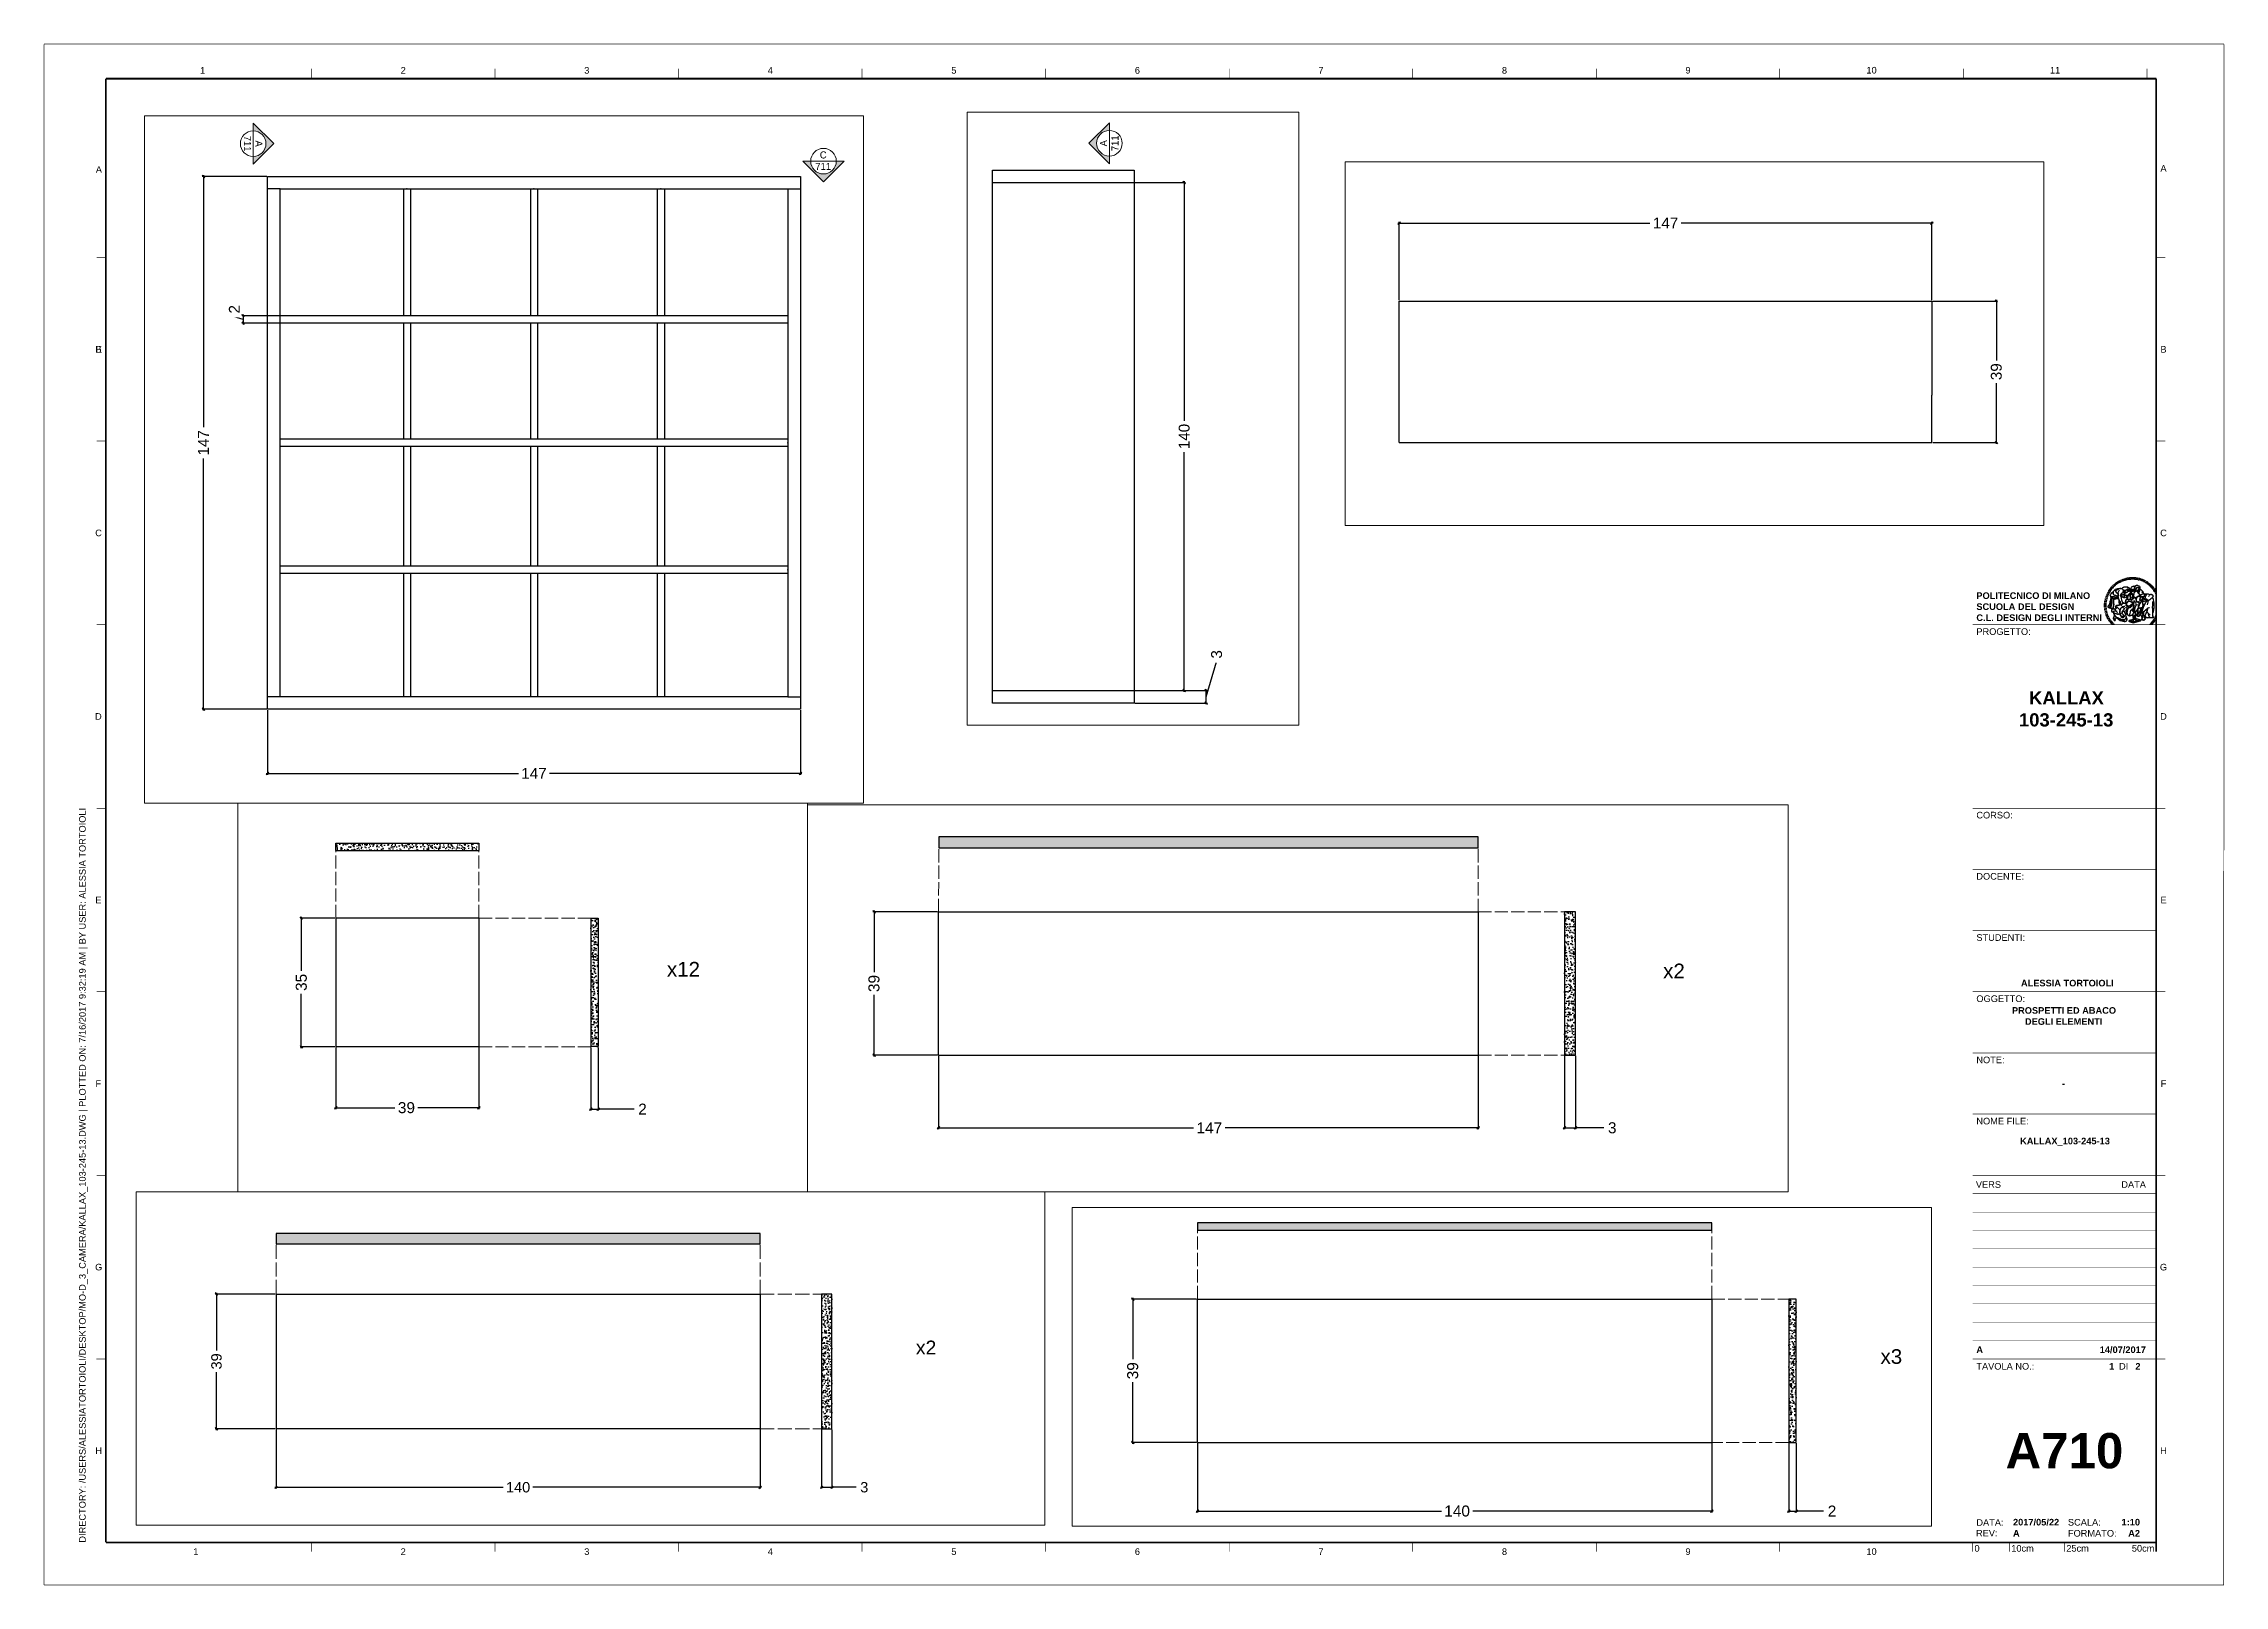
# Paper-space layout 'Layout1' of a CAD drawing. Header units: inches, sheet in millimetres. Extents: x -6 to 588, y -7 to 413.
# The model-space entities are those that its viewports show. They can reach past a viewport. Long polylines and large blocks are cut down to what shows.
import ezdxf
from ezdxf.enums import TextEntityAlignment as Align

# ---------------------------------------------------------------- set-up
doc = ezdxf.new("R2010")
doc.units = ezdxf.units.IN
doc.header["$MEASUREMENT"] = 0
doc.set_wipeout_variables(frame=1)
doc.linetypes.add('ACAD_ISO02W100', pattern=[15, 12, -3])
doc.linetypes.add('HIDDEN', pattern=[0.375, 0.25, -0.125])
doc.layers.get('Defpoints').update_dxf_attribs({"color": 6})
doc.layers.add('A-PRSP-1', color=7, linetype='Continuous', lineweight=40)
doc.layers.add('Linee di proiezione', color=3, linetype='ACAD_ISO02W100', lineweight=13)
for name, color, linetype in [('G-ANNO-LOGO', 3, 'Continuous'), ('G-ANNO-NPLT', 210, 'Continuous'), ('G-ANNO-TEXT', 3, 'Continuous'), ('G-ANNO-TTLB', 3, 'Continuous'), ('Kallax', 7, 'Continuous')]:
    doc.layers.add(name, color=color, linetype=linetype)
doc.layers.add('Quote', color=1, linetype='Continuous', plot=False)
doc.styles.add('ARIAL', font='Arial.ttf')
doc.styles.add('ARIAL-BOLD', font='Arial Bold.ttf')
doc.styles.add('E-ARIAL', font='Arial.ttf')
doc.dimstyles.new('TICK_36', dxfattribs={"dimtxt": 15, "dimasz": 3.6, "dimexe": 1.8, "dimexo": 1.2, "dimgap": 1.8, "dimtad": 0, "dimdec": 0, "dimzin": 0, "dimdsep": 46, "dimtxsty": 'ARIAL', "dimblk": 'OBLIQUE', "dimcen": 1.8, "dimdle": 1.8, "dimclrd": 256, "dimclrt": 256, "dimadec": 0, "dimazin": 0, "dimtfac": 1, "dimtdec": 0, "dimtmove": 1, "dimatfit": 3, "dimldrblk": 'OPEN90', "dimfxl": 1, "dimtfill": 1, "dimtolj": 1, "dimtzin": 0, "dimarcsym": 0})
pattern_1 = [(320, (1209.3213, -422.9213), (-0.1882564, -2.1517805), [0.225, -2.475]), (265, (1209.3213, -422.9213), (2.2565764, 0.416254), [0.18, -1.98]), (10.45144, (1209.3056, -423.1006), (2.06832, -1.7355265), [0.1912206, -2.1034263]), (316.1842, (1209.9213, -422.9213), (-0.496558, -3.201724), [0.3375, -3.7125]), (6.63564, (1209.88, -423.188), (2.922356, -2.803986), [0.286831, -3.155141]), (261.18416, (1209.9213, -422.9213), (2.922356, -2.803986), [0.27, -2.97]), (291, (1209.7713, -423.2213), (-1.2078567, -1.790721), [0.225, -2.475]), (236, (1209.7713, -423.2213), (2.17545, -0.729946), [0.18, -1.98]), (341.45144, (1209.6707, -423.3705), (0.9675935, -2.520667), [0.1912206, -2.1034263]), (307.5, (1209.3213, -422.9213), (0.99868156, -0.0364796), [0, -1.956, 0, -2.01, 0, -1.9875]), (277.5, (1209.3213, -422.9213), (1.1832351, -0.7892086), [0, -1.146, 0, -1.911, 0, -0.7575]), (237.5, (1209.3213, -422.2523), (-0.0676646, -1.6014673), [0, -0.75, 0, -2.34, 0, -3.105]), (227.5, (1209.3213, -421.9523), (0.300315, -1.7495585), [0, -0.975, 0, -1.554, 0, -2.205])]
pattern_2 = [(320, (1128.42, -1072.732), (-0.1882564, -2.1517805), [0.225, -2.475]), (265, (1128.42, -1072.732), (2.2565764, 0.416254), [0.18, -1.98]), (10.45144, (1128.4042, -1072.9113), (2.06832, -1.7355265), [0.1912206, -2.1034263]), (316.1842, (1129.02, -1072.732), (-0.496558, -3.201724), [0.3375, -3.7125]), (6.63564, (1128.9785, -1072.9988), (2.922356, -2.803986), [0.286831, -3.155141]), (261.18416, (1129.02, -1072.732), (2.922356, -2.803986), [0.27, -2.97]), (291, (1128.87, -1073.032), (-1.2078567, -1.7907212), [0.225, -2.475]), (236, (1128.87, -1073.032), (2.17545, -0.729946), [0.18, -1.98]), (341.45144, (1128.7693, -1073.1812), (0.9675935, -2.520667), [0.1912206, -2.1034263]), (307.5, (1128.4199, -1072.732), (0.99868156, -0.03647957), [0, -1.956, 0, -2.01, 0, -1.9875]), (277.5, (1128.4199, -1072.732), (1.1832351, -0.7892086), [0, -1.146, 0, -1.911, 0, -0.7575]), (237.5, (1128.4199, -1072.063), (-0.0676646, -1.6014673), [0, -0.75, 0, -2.34, 0, -3.105]), (227.5, (1128.4199, -1071.763), (0.300315, -1.7495585), [0, -0.975, 0, -1.554, 0, -2.205])]
pattern_3 = [(320, (1135.6065, -678.6974), (-0.1882564, -2.1517805), [0.225, -2.475]), (265, (1135.6065, -678.6974), (2.2565764, 0.416254), [0.18, -1.98]), (10.45144, (1135.5908, -678.8767), (2.06832, -1.7355265), [0.1912206, -2.1034263]), (316.1842, (1136.2065, -678.6974), (-0.496558, -3.201724), [0.3375, -3.7125]), (6.63564, (1136.165, -678.9642), (2.922356, -2.803986), [0.286831, -3.155141]), (261.18416, (1136.2065, -678.6974), (2.922356, -2.803986), [0.27, -2.97]), (291, (1136.0565, -678.9974), (-1.2078567, -1.790721), [0.225, -2.475]), (236, (1136.0565, -678.9974), (2.17545, -0.729946), [0.18, -1.98]), (341.45144, (1135.9558, -679.1466), (0.9675935, -2.520667), [0.1912206, -2.1034263]), (307.5, (1135.6065, -678.6974), (0.99868156, -0.03647957), [0, -1.956, 0, -2.01, 0, -1.9875]), (277.5, (1135.6065, -678.6974), (1.1832351, -0.7892086), [0, -1.146, 0, -1.911, 0, -0.7575]), (237.5, (1135.6065, -678.0284), (-0.0676646, -1.6014673), [0, -0.75, 0, -2.34, 0, -3.105]), (227.5, (1135.6065, -677.7284), (0.300315, -1.7495585), [0, -0.975, 0, -1.554, 0, -2.205])]

psp = doc.layouts.get("Layout1")

# ---------------------------------------------------------------- texts
at = {"layer": 'G-ANNO-TEXT', "style": 'ARIAL'}
for s, p in [('1', (36.94, 406.01)), ('2', (91.59, 406.01)), ('3', (141.59, 406.01)), ('4', (191.59, 406.01)), ('5', (241.59, 406.01)), ('6', (291.59, 406.01)), ('7', (341.59, 406.01)), ('8', (391.59, 406.01)), ('9', (441.59, 406.05)), ('10', (491.59, 406.05)), ('11', (541.59, 406.05)), ('A', (571.12, 379.33)), ('A', (8.68, 379)), ('B', (8.56, 330.02)), ('E', (8.68, 330.02)), ('B', (571.12, 330.02)), ('C', (8.58, 280.02)), ('C', (571.12, 280.02)), ('D', (8.55, 230.02)), ('E', (8.54, 180.02)), ('F', (8.52, 130.02)), ('G', (8.63, 80.02)), ('H', (8.61, 30.02)), ('1', (35.08, 2.53)), ('2', (91.59, 2.53)), ('3', (141.59, 2.53)), ('4', (191.59, 2.53)), ('5', (241.59, 2.53)), ('6', (291.59, 2.53)), ('7', (341.59, 2.53)), ('8', (391.59, 2.53)), ('9', (441.59, 2.53)), ('10', (491.59, 2.53))]:
    psp.add_text(s, height=1.8, dxfattribs=at).set_placement(p, align=Align.MIDDLE_CENTER)
at = {"layer": 'G-ANNO-TEXT', "insert": (3.29, 4.97), "char_height": 1.8, "attachment_point": 1, "rotation": 90, "style": 'ARIAL'}
psp.add_mtext_dynamic_manual_height_columns('DIRECTORY: /USERS/ALESSIATORTOIOLI/DESKTOP/MO-D_3_CAMERA/KALLAX_103-245-13.DWG | PLOTTED ON: 7/16/2017 9:32:19 AM | BY USER: ALESSIA TORTOIOLI', width=412.209, gutter_width=9, heights=[0], dxfattribs=at)

msp = doc.modelspace()

# ---------------------------------------------------------------- texts
at = {"linetype": 'Continuous', "lineweight": 20}
for tag, text, rotation, p in [('711', 'A', 270, (648.56, 858.47)), ('A', 'A301', 270, (651.71, 858.47)), ('A', 'A301', 90, (862.62, 856.84)), ('711', 'A', 90, (865.77, 856.84))]:
    msp.add_attdef(tag, text=text, height=1.95, rotation=rotation, dxfattribs=at).set_placement(p, align=Align.TOP_CENTER)
for tag, text, p in [('C', 'A301', (806.41, 856.33)), ('711', 'A', (806.41, 853.17))]:
    msp.add_attdef(tag, text=text, height=1.95, dxfattribs=at).set_placement(p, align=Align.TOP_CENTER)
at = {"layer": 'G-ANNO-TEXT', "ltscale": 0.6, "char_height": 4, "attachment_point": 1, "style": 'ARIAL'}
for s, insert in [('x12', (1490.67, 328.98)), ('x3', (1512.81, 192.32)), ('x2', (1504.8, 36.89)), ('x2', (1516.93, -86.63))]:
    msp.add_mtext_dynamic_manual_height_columns(s, width=52.0725, gutter_width=1, heights=[0], dxfattribs=dict(at, insert=insert))

# ---------------------------------------------------------------- blocks, each defined once
blk = doc.blocks.new('logoPolimi')
for p, q in [((-1.49, 1.84), (-1.36, 1.68)), ((-1.41, 1.91), (-1.28, 1.74)), ((-1.32, 1.97), (-1.2, 1.8)), ((-1.22, 2.03), (-1.11, 1.85)), ((-1.13, 2.09), (-1.03, 1.9)), ((-1.03, 2.14), (-0.94, 1.95)), ((-0.93, 2.18), (-0.84, 1.99)), ((-0.83, 2.22), (-0.75, 2.03)), ((-0.72, 2.26), (-0.66, 2.06)), ((-0.61, 2.29), (-0.56, 2.09)), ((-0.51, 2.32), (-0.46, 2.11)), ((-0.4, 2.34), (-0.36, 2.13)), ((-0.29, 2.35), (-0.26, 2.14)), ((-0.18, 2.36), (-0.16, 2.15)), ((-0.07, 2.37), (-0.06, 2.16)), ((0.04, 2.37), (0.04, 2.16)), ((0.15, 2.36), (0.14, 2.16)), ((0.26, 2.36), (0.24, 2.15)), ((0.37, 2.34), (0.34, 2.13)), ((0.48, 2.32), (0.44, 2.12)), ((0.59, 2.3), (0.54, 2.09)), ((0.69, 2.27), (0.63, 2.07)), ((0.8, 2.23), (0.73, 2.03)), ((0.9, 2.19), (0.82, 2)), ((1, 2.15), (0.91, 1.96)), ((1.1, 2.1), (1, 1.91)), ((1.2, 2.04), (1.09, 1.86)), ((1.29, 1.99), (1.18, 1.81)), ((1.38, 1.92), (1.26, 1.75)), ((1.47, 1.86), (1.34, 1.69)), ((-2.37, 0.12), (-2.16, 0.11)), ((-2.37, 0.01), (-2.16, 0.01)), ((-2.36, 0.23), (-2.15, 0.21)), ((-2.35, 0.34), (-2.14, 0.31)), ((-2.33, 0.45), (-2.12, 0.41)), ((-2.3, 0.55), (-2.1, 0.51)), ((-2.28, 0.66), (-2.07, 0.6)), ((-2.24, 0.77), (-2.04, 0.7)), ((-2.2, 0.87), (-2.01, 0.79)), ((-2.16, 0.97), (-1.97, 0.89)), ((-2.11, 1.07), (-1.93, 0.98)), ((-2.06, 1.17), (-1.88, 1.07)), ((-2.01, 1.26), (-1.83, 1.15)), ((-1.94, 1.36), (-1.77, 1.24)), ((-1.88, 1.45), (-1.71, 1.32)), ((-1.84, 0.03), (-1.82, 0.35)), ((-1.81, 1.53), (-1.65, 1.4)), ((-1.74, 1.61), (-1.58, 1.47)), ((-1.73, 0.59), (-1.73, 0.59)), ((-1.73, 0.59), (-1.73, 0.59)), ((-1.66, 1.69), (-1.51, 1.54)), ((-1.65, 0.57), (-1.65, 0.57)), ((-1.59, 1.12), (-1.59, 1.12)), ((-1.58, 1.77), (-1.44, 1.61)), ((-1.51, 0.55), (-1.51, 0.55)), ((-1.51, 0.55), (-1.51, 0.55)), ((-1.31, 0.79), (-1.21, 0.75)), ((-1.21, 0.75), (-1.31, 0.79)), ((-1.21, 0.75), (-1.31, 0.79)), ((-1.21, 0.75), (-1.21, 0.75)), ((-1.21, 0.75), (-1.21, 0.75)), ((-1.19, 0.76), (-1.19, 0.76)), ((-1.19, 0.76), (-1.19, 0.76)), ((-1.17, 0.99), (-1.18, 0.99)), ((-1.18, 0.99), (-1.17, 0.99)), ((-1.16, 0.57), (-1.16, 0.57)), ((-1.16, 0.57), (-1.16, 0.57)), ((-1.1, 0.01), (-0.99, 0.06)), ((-0.99, 0.06), (-1.1, 0.01)), ((-0.99, 0.06), (-1.1, 0.01)), ((-0.99, 0.06), (-0.99, 0.06)), ((-0.99, 0.06), (-0.99, 0.06)), ((-0.97, 0.79), (-0.98, 0.79)), ((-0.89, 0.84), (-0.97, 0.79)), ((-0.97, 0.79), (-0.89, 0.84)), ((-0.96, 1.41), (-0.96, 1.41)), ((-0.96, 1.41), (-0.96, 1.41)), ((-0.89, 0.84), (-0.82, 0.87)), ((-0.82, 0.87), (-0.89, 0.84)), ((-0.89, 0.84), (-0.82, 0.87)), ((-0.88, 0.83), (-0.89, 0.84)), ((-0.85, 1.39), (-0.85, 1.39)), ((-0.85, 1.39), (-0.85, 1.39)), ((-0.84, 0.14), (-0.84, 0.14)), ((-0.77, 1.08), (-0.78, 1.08)), ((-0.78, 1.08), (-0.77, 1.08)), ((-0.61, 1.12), (-0.77, 1.08)), ((-0.77, 1.08), (-0.61, 1.12)), ((-0.77, 1.08), (-0.61, 1.12)), ((-0.75, 1.3), (-0.76, 1.29)), ((-0.76, 1.29), (-0.75, 1.3)), ((-0.65, 0.99), (-0.7, 0.96)), ((-0.69, 0.18), (-0.68, 0.18)), ((-0.66, 0.93), (-0.66, 0.93)), ((-0.66, 0.93), (-0.64, 0.93)), ((-0.66, 0.93), (-0.66, 0.93)), ((-0.66, 0.93), (-0.66, 0.93)), ((-0.63, 1.01), (-0.63, 1.01)), ((-0.63, 1.01), (-0.62, 1.01)), ((-0.63, 0.66), (-0.63, 0.66)), ((-0.6, 1.12), (-0.61, 1.12)), ((-0.61, 1.12), (-0.6, 1.12)), ((-0.61, 1.12), (-0.6, 1.12)), ((-0.61, 0.86), (-0.57, 0.85)), ((-0.57, 0.85), (-0.61, 0.86)), ((-0.61, 0.86), (-0.57, 0.85)), ((-0.53, 1.08), (-0.6, 1.12)), ((-0.6, 1.12), (-0.6, 1.11)), ((-0.6, 1.12), (-0.53, 1.08)), ((-0.57, 0.8), (-0.59, 0.8)), ((-0.57, 0.85), (-0.53, 0.84)), ((-0.57, 0.85), (-0.57, 0.85)), ((-0.57, 0.85), (-0.57, 0.85)), ((-0.57, 0.85), (-0.53, 0.84)), ((-0.56, 0.29), (-0.49, 0.48)), ((-0.56, 0.14), (-0.56, 0.29)), ((-0.5, 0.11), (-0.56, 0.14)), ((-0.53, 0.84), (-0.51, 0.84)), ((-0.53, 0.84), (-0.51, 0.84)), ((-0.53, 0.84), (-0.53, 0.84)), ((-0.51, 0.11), (-0.51, 0.11)), ((-0.51, 0.11), (-0.51, 0.11)), ((-0.34, 0.33), (-0.5, 0.11)), ((-0.49, 0.48), (-0.41, 0.55)), ((-0.42, 0.8), (-0.47, 0.79)), ((-0.42, 0.8), (-0.47, 0.79)), ((-0.47, 0.79), (-0.45, 0.76)), ((-0.47, 0.79), (-0.45, 0.76)), ((-0.45, 1.14), (-0.42, 1.11)), ((-0.42, 1.26), (-0.36, 1.22)), ((-0.41, 0.55), (-0.34, 0.49)), ((-0.4, 1.37), (-0.38, 1.38)), ((-0.39, 1.37), (-0.4, 1.37)), ((-0.35, 1.33), (-0.4, 1.37)), ((-0.39, 1.24), (-0.4, 1.23)), ((-0.38, 1.14), (-0.38, 1.14)), ((-0.34, 0.49), (-0.09, 0.48)), ((-0.16, 0.32), (-0.34, 0.33)), ((-0.14, 0.32), (-0.31, 0.34)), ((-0.28, 1.3), (-0.29, 1.3)), ((-0.28, 1.3), (-0.28, 1.3)), ((-0.16, 1.24), (-0.16, 1.25)), ((-0.16, 1.25), (-0.16, 1.25)), ((-0.16, 0.49), (-0.14, 0.64)), ((-0.06, 0.27), (-0.16, 0.32)), ((-0.1, 0.88), (-0.09, 0.87)), ((-0.08, 1.37), (-0.08, 1.38)), ((-0.08, 1.23), (-0.05, 1.21)), ((-0.05, 1.21), (-0.08, 1.23)), ((-0.08, 1.23), (-0.05, 1.21)), ((-0.03, 0.26), (-0.06, 0.27)), ((-0.05, 1.21), (-0.04, 1.21)), ((-0.04, 1.21), (-0.05, 1.21)), ((-0.04, 1.21), (-0.04, 1.21)), ((-0.04, 1.21), (-0.04, 1.21)), ((-0.04, 0.48), (-0.03, 0.26)), ((0.03, 1.15), (0.03, 1.15)), ((0.03, 0.66), (0.03, 0.67)), ((0.07, 0.58), (0.07, 0.57)), ((0.1, 1.18), (0.1, 1.18)), ((0.1, 0.84), (0.1, 0.84)), ((0.13, 1.32), (0.17, 1.19)), ((0.14, 0.71), (0.34, 0.65)), ((0.31, 0.56), (0.17, 0.63)), ((0.27, 1.61), (0.27, 1.61)), ((0.27, 1.61), (0.27, 1.61)), ((0.27, 1.61), (0.27, 1.61)), ((0.29, 1.29), (0.29, 1.29)), ((0.29, 1.29), (0.29, 1.29)), ((0.29, 1.29), (0.29, 1.29)), ((0.29, 1.29), (0.29, 1.29)), ((0.33, 0.49), (0.34, 0.49)), ((0.33, 0.03), (0.35, 0.03)), ((0.33, 0.03), (0.35, 0.03)), ((0.34, 0.65), (0.34, 0.64)), ((0.35, 0.03), (0.57, 0.06)), ((0.35, 0.03), (0.57, 0.06)), ((0.35, 0.03), (0.35, 0.03)), ((0.35, 0.03), (0.35, 0.03)), ((0.38, 1.36), (0.37, 1.35)), ((0.38, 0.34), (0.37, 0.34)), ((0.38, 0.34), (0.38, 0.34)), ((0.43, 0.67), (0.39, 0.64)), ((0.49, 1.05), (0.51, 1.13)), ((0.51, 1.13), (0.49, 1.05)), ((0.49, 1.05), (0.51, 1.13)), ((0.51, 1.31), (0.5, 1.29)), ((0.51, 1.13), (0.52, 1.23)), ((0.52, 1.23), (0.51, 1.23)), ((0.51, 1.23), (0.52, 1.23)), ((0.52, 1.23), (0.51, 1.13)), ((0.51, 1.13), (0.52, 1.23)), ((0.52, 1.24), (0.6, 1.37)), ((0.52, 1.23), (0.6, 1.36)), ((0.6, 1.36), (0.52, 1.23)), ((0.52, 1.23), (0.52, 1.23)), ((0.52, 1.23), (0.52, 1.24)), ((0.52, 1.23), (0.52, 1.23)), ((0.55, 1.07), (0.53, 1.06)), ((0.53, 1.04), (0.53, 1.06)), ((0.53, 1.05), (0.53, 1.04)), ((0.54, 0.3), (0.63, 0.32)), ((0.54, -0.08), (0.61, 0.06)), ((0.61, 0.06), (0.54, -0.08)), ((0.54, -0.08), (0.61, 0.06)), ((0.56, 0.19), (0.59, 0.21)), ((0.57, 1.07), (0.57, 1.07)), ((0.57, 1.07), (0.57, 1.07)), ((0.57, 1.07), (0.57, 1.07)), ((0.57, 1.07), (0.57, 1.07)), ((0.57, 1.07), (0.57, 1.07)), ((0.57, 1.07), (0.57, 1.07)), ((0.57, 1.07), (0.57, 1.07)), ((0.58, 0.3), (0.59, 0.29)), ((0.59, 0.78), (0.59, 0.79)), ((0.59, 0.79), (0.59, 0.79)), ((0.59, 0.79), (0.59, 0.79)), ((0.59, 0.79), (0.59, 0.78)), ((0.61, 0.06), (0.6, 0.07)), ((0.6, 0.07), (0.61, 0.06)), ((0.61, 0.06), (0.61, 0.07)), ((0.62, 0.21), (0.65, 0.22)), ((0.64, 1.37), (0.65, 1.37)), ((0.69, 0.86), (0.68, 0.86)), ((0.68, 0.86), (0.69, 0.86)), ((0.68, 0.76), (0.68, 0.76)), ((0.76, 0.26), (0.76, 0.26)), ((0.82, 0.35), (0.84, 0.36)), ((0.82, 0.35), (0.82, 0.35)), ((0.84, 0.36), (0.84, 0.37)), ((0.85, 0.34), (1.05, 0.35)), ((0.93, 1.05), (0.93, 1.05)), ((0.93, 1.05), (0.93, 1.05)), ((0.93, 1.05), (0.93, 1.04)), ((0.93, 1.05), (0.93, 1.05)), ((0.97, 0.66), (0.96, 0.66)), ((1.01, 0.97), (0.98, 0.96)), ((1.17, 0.96), (1.17, 0.95)), ((1.17, 0.95), (1.17, 0.95)), ((1.34, 0.37), (1.26, 0.04)), ((1.27, 0.37), (1.27, 0.38)), ((1.28, 0.95), (1.28, 0.95)), ((1.37, 0.73), (1.46, 0.81)), ((1.41, 0.4), (1.41, 0.41)), ((1.56, 1.79), (1.42, 1.63)), ((1.64, 1.71), (1.49, 1.56)), ((1.49, 0.9), (1.57, 0.92)), ((1.72, 1.63), (1.56, 1.49)), ((1.67, 0.6), (1.57, 0.53)), ((1.79, 1.55), (1.63, 1.41)), ((1.86, 1.47), (1.7, 1.34)), ((1.93, 1.38), (1.76, 1.26)), ((1.99, 1.29), (1.81, 1.17)), ((2.05, 1.19), (1.87, 1.09)), ((2.1, 1.1), (1.92, 1)), ((2.15, 1), (1.96, 0.91)), ((2.19, 0.9), (2, 0.82)), ((2.23, 0.79), (2.04, 0.72)), ((2.27, 0.69), (2.07, 0.63)), ((2.3, 0.58), (2.09, 0.53)), ((2.32, 0.47), (2.12, 0.43)), ((2.34, 0.37), (2.13, 0.33)), ((2.36, 0.26), (2.15, 0.23)), ((2.37, 0.15), (2.16, 0.13)), ((2.37, 0.04), (2.16, 0.03)), ((-2.37, -0.1), (-2.16, -0.09)), ((-2.36, -0.21), (-2.15, -0.19)), ((-2.35, -0.32), (-2.14, -0.29)), ((-2.33, -0.43), (-2.12, -0.39)), ((-2.31, -0.54), (-2.1, -0.49)), ((-2.28, -0.65), (-2.08, -0.59)), ((-2.25, -0.75), (-2.05, -0.69)), ((-2.21, -0.86), (-2.02, -0.78)), ((-2.17, -0.96), (-1.98, -0.87)), ((-2.12, -1.06), (-1.93, -0.96)), ((-2.07, -1.16), (-1.89, -1.05)), ((-2.04, -0.15), (-1.97, -0.2)), ((-2.01, -1.25), (-1.84, -1.14)), ((-1.95, -1.34), (-1.78, -1.22)), ((-1.89, -1.43), (-1.72, -1.31)), ((-1.82, -1.52), (-1.66, -1.38)), ((-1.75, -1.6), (-1.59, -1.46)), ((-1.67, -1.68), (-1.52, -1.53)), ((-1.58, -0.12), (-1.6, -0.18)), ((-1.6, -0.18), (-1.58, -0.28)), ((-1.57, -0.54), (-1.59, -0.54)), ((-1.59, -0.54), (-1.59, -0.54)), ((-1.59, -1.76), (-1.45, -1.6)), ((-1.56, -0.32), (-1.56, -0.31)), ((-1.56, -0.31), (-1.56, -0.31)), ((-1.53, -0.65), (-1.53, -0.65)), ((-1.53, -0.65), (-1.53, -0.65)), ((-1.51, -1.83), (-1.37, -1.67)), ((-1.48, -0.86), (-1.48, -0.85)), ((-1.42, -0.37), (-1.42, -0.37)), ((-1.42, -1.9), (-1.29, -1.73)), ((-1.38, -0.46), (-1.38, -0.46)), ((-1.33, -1.96), (-1.21, -1.79)), ((-1.31, -0.24), (-1.31, -0.23)), ((-1.31, -0.23), (-1.31, -0.24)), ((-1.23, -0.19), (-1.23, -0.19)), ((-1.23, -0.19), (-1.23, -0.19)), ((-1.23, -0.19), (-1.23, -0.19)), ((-1.23, -0.19), (-1.23, -0.19)), ((-1.01, -0.39), (-1.02, -0.39)), ((-1.02, -0.39), (-1.01, -0.39)), ((-1.02, -0.7), (-1.02, -0.7)), ((-1.02, -0.7), (-1.02, -0.7)), ((-1.02, -0.7), (-1.02, -0.7)), ((-0.79, -0.51), (-0.83, -0.58)), ((-0.83, -0.58), (-0.79, -0.51)), ((-0.83, -0.58), (-0.79, -0.51)), ((-0.78, -1.05), (-0.83, -0.94)), ((-0.83, -0.94), (-0.78, -1.05)), ((-0.83, -0.94), (-0.83, -0.94)), ((-0.83, -0.94), (-0.78, -1.05)), ((-0.82, -1.23), (-0.82, -1.23)), ((-0.82, -1.23), (-0.77, -1.23)), ((-0.77, -1.23), (-0.82, -1.23)), ((-0.82, -1.23), (-0.82, -1.23)), ((-0.77, -1.23), (-0.82, -1.23)), ((-0.75, -0.96), (-0.8, -0.89)), ((-0.8, -0.89), (-0.79, -0.92)), ((-0.79, -0.92), (-0.8, -0.89)), ((-0.8, -0.89), (-0.75, -0.96)), ((-0.79, -0.92), (-0.8, -0.89)), ((-0.8, -0.89), (-0.8, -0.89)), ((-0.8, -0.89), (-0.75, -0.96)), ((-0.79, -0.92), (-0.78, -0.95)), ((-0.78, -0.95), (-0.79, -0.92)), ((-0.78, -0.95), (-0.79, -0.92)), ((-0.77, -0.49), (-0.78, -0.48)), ((-0.78, -0.48), (-0.77, -0.49)), ((-0.78, -0.95), (-0.76, -1)), ((-0.76, -1), (-0.78, -0.95)), ((-0.76, -1), (-0.78, -0.95)), ((-0.71, -0.89), (-0.75, -0.87)), ((-0.75, -0.87), (-0.71, -0.89)), ((-0.75, -0.87), (-0.71, -0.89)), ((-0.72, -1.01), (-0.75, -0.96)), ((-0.75, -0.96), (-0.72, -1.01)), ((-0.75, -0.96), (-0.72, -1.01)), ((-0.64, -0.93), (-0.71, -0.89)), ((-0.71, -0.89), (-0.64, -0.93)), ((-0.71, -0.89), (-0.64, -0.93)), ((-0.66, -0.53), (-0.66, -0.53)), ((-0.66, -0.53), (-0.66, -0.53)), ((-0.66, -0.53), (-0.66, -0.53)), ((-0.39, -0.81), (-0.51, -0.69)), ((-0.51, -1.04), (-0.5, -1.04)), ((-0.48, -0.42), (-0.48, -0.42)), ((-0.48, -0.42), (-0.48, -0.42)), ((-0.48, -0.42), (-0.48, -0.42)), ((-0.41, -0.51), (-0.41, -0.51)), ((-0.38, -0.05), (-0.39, -0.12)), ((-0.39, -0.12), (-0.37, -0.1)), ((-0.35, -0.14), (-0.37, -0.08)), ((-0.37, -0.09), (-0.37, -0.09)), ((-0.33, -0.12), (-0.35, -0.14)), ((-0.32, -0.14), (-0.35, -0.14)), ((-0.35, -0.18), (-0.34, -0.22)), ((-0.34, -0.08), (-0.29, -0.16)), ((-0.34, -0.22), (-0.34, -0.22)), ((-0.27, -0.17), (-0.32, -0.14)), ((-0.25, -0.91), (-0.26, -0.9)), ((-0.26, -1.29), (0.1, -1.2)), ((0.1, -1.2), (-0.26, -1.29)), ((0.08, -1.4), (-0.26, -1.29)), ((-0.26, -1.29), (0.08, -1.4)), ((-0.26, -1.38), (-0.26, -1.29)), ((-0.26, -1.29), (-0.26, -1.29)), ((-0.26, -1.29), (-0.26, -1.38)), ((-0.26, -1.29), (0.08, -1.4)), ((-0.26, -1.29), (-0.26, -1.29)), ((0.08, -1.49), (-0.26, -1.38)), ((-0.26, -1.38), (0.09, -1.49)), ((-0.14, -0.15), (-0.16, -0.13)), ((-0.11, -0.04), (-0.12, -0.05)), ((-0.04, -0.41), (-0.01, -0.44)), ((-0.01, -0.44), (-0.04, -0.41)), ((-0.04, -0.41), (-0.01, -0.44)), ((0.07, -0.84), (0.07, -0.84)), ((0.07, -0.84), (0.07, -0.84)), ((0.1, -1.2), (0.08, -1.32)), ((0.08, -1.32), (0.13, -1.2)), ((0.08, -1.4), (0.72, -1.22)), ((0.72, -1.22), (0.08, -1.4)), ((0.08, -1.4), (0.72, -1.22)), ((0.72, -1.31), (0.08, -1.49)), ((0.08, -1.44), (0.08, -1.4)), ((0.08, -1.4), (0.08, -1.44)), ((0.08, -1.4), (0.08, -1.49)), ((0.08, -1.49), (0.08, -1.44)), ((0.08, -1.44), (0.08, -1.44)), ((0.08, -1.44), (0.08, -1.45)), ((0.08, -1.45), (0.08, -1.46)), ((0.08, -1.46), (0.08, -1.49)), ((0.1, -1.01), (0.09, -0.86)), ((0.1, -1.01), (0.09, -0.86)), ((0.09, -1.49), (0.72, -1.31)), ((0.1, -1.2), (0.12, -1.04)), ((0.12, -1.04), (0.1, -1.2)), ((0.13, -1.2), (0.1, -1.2)), ((0.1, -1.2), (0.13, -1.2)), ((0.13, -1.2), (0.1, -1.2)), ((0.1, -1.2), (0.1, -1.2)), ((0.11, -0.44), (0.11, -0.44)), ((0.11, -0.44), (0.11, -0.44)), ((0.12, -0.21), (0.12, -0.21)), ((0.12, -0.21), (0.12, -0.21)), ((0.12, -0.21), (0.12, -0.21)), ((0.12, -0.21), (0.12, -0.21)), ((0.12, -0.21), (0.12, -0.21)), ((0.12, -0.21), (0.12, -0.21)), ((0.12, -0.21), (0.12, -0.21)), ((0.12, -0.21), (0.12, -0.21)), ((0.12, -0.21), (0.12, -0.21)), ((0.12, -0.21), (0.12, -0.21)), ((0.12, -0.21), (0.12, -0.21)), ((0.12, -0.21), (0.12, -0.21)), ((0.12, -0.21), (0.12, -0.21)), ((0.12, -0.56), (0.14, -0.53)), ((0.14, -0.53), (0.12, -0.56)), ((0.12, -0.56), (0.14, -0.53)), ((0.12, -1.04), (0.12, -1.04)), ((0.12, -1.04), (0.12, -1.04)), ((0.12, -1.04), (0.12, -1.04)), ((0.21, -0.99), (0.13, -1.2)), ((0.13, -1.2), (0.21, -0.99)), ((0.36, -1.14), (0.13, -1.2)), ((0.13, -1.2), (0.26, -1.17)), ((0.14, -0.53), (0.16, -0.49)), ((0.16, -0.49), (0.14, -0.53)), ((0.14, -0.53), (0.16, -0.49)), ((0.16, -0.49), (0.16, -0.49)), ((0.16, -0.49), (0.16, -0.49)), ((0.28, -1.19), (0.21, -0.99)), ((0.21, -0.99), (0.31, -1.27)), ((0.24, -0.17), (0.24, -0.16)), ((0.24, -0.16), (0.24, -0.17)), ((0.25, -0.84), (0.25, -0.88)), ((0.25, -0.88), (0.25, -0.84)), ((0.25, -0.88), (0.25, -0.84)), ((0.25, -0.88), (0.29, -1.17)), ((0.26, -0.88), (0.25, -0.88)), ((0.31, -1.27), (0.25, -0.88)), ((0.26, -1.17), (0.28, -1.16)), ((0.28, -1.16), (0.36, -1.14)), ((0.29, -1.17), (0.28, -1.19)), ((0.36, -1.14), (0.72, -1.22)), ((0.72, -1.22), (0.36, -1.14)), ((0.49, -0.31), (0.49, -0.31)), ((0.49, -0.31), (0.49, -0.31)), ((0.5, -0.27), (0.5, -0.27)), ((0.51, -0.27), (0.51, -0.27)), ((0.72, -0.81), (0.75, -0.89)), ((0.72, -1.22), (0.72, -1.31)), ((0.72, -1.31), (0.72, -1.22)), ((0.74, -0.23), (0.74, -0.23)), ((0.74, -0.23), (0.75, -0.24)), ((0.75, -0.23), (0.75, -0.23)), ((0.86, -0.25), (0.82, -0.34)), ((0.87, -0.22), (0.86, -0.23)), ((0.87, -0.22), (0.86, -0.25)), ((0.96, -0.58), (0.96, -0.57)), ((1.05, -1.05), (1.04, -1.05)), ((1.28, -2), (1.17, -1.82)), ((1.37, -1.93), (1.25, -1.76)), ((1.31, -0.27), (1.3, -0.26)), ((1.3, -0.26), (1.3, -0.26)), ((1.3, -0.26), (1.3, -0.26)), ((1.3, -0.26), (1.31, -0.27)), ((1.3, -0.26), (1.3, -0.26)), ((1.46, -1.87), (1.33, -1.7)), ((1.54, -1.8), (1.41, -1.64)), ((1.63, -1.72), (1.48, -1.57)), ((1.71, -1.65), (1.55, -1.5)), ((1.78, -1.57), (1.62, -1.43)), ((1.85, -1.48), (1.69, -1.35)), ((1.92, -1.39), (1.75, -1.27)), ((1.98, -1.3), (1.81, -1.19)), ((2.04, -1.21), (1.86, -1.1)), ((2.09, -1.11), (1.91, -1.01)), ((2.14, -1.01), (1.95, -0.92)), ((2.19, -0.91), (1.99, -0.83)), ((2.23, -0.81), (2.03, -0.74)), ((2.26, -0.7), (2.06, -0.64)), ((2.29, -0.6), (2.09, -0.55)), ((2.32, -0.49), (2.11, -0.45)), ((2.34, -0.38), (2.13, -0.35)), ((2.35, -0.27), (2.15, -0.25)), ((2.37, -0.08), (2.16, -0.07)), ((2.36, -0.16), (2.16, -0.15)), ((-1.24, -2.02), (-1.13, -1.84)), ((-1.14, -2.08), (-1.04, -1.89)), ((-1.04, -2.13), (-0.95, -1.94)), ((-0.94, -2.18), (-0.86, -1.98)), ((-0.84, -2.22), (-0.77, -2.02)), ((-0.74, -2.25), (-0.67, -2.05)), ((-0.63, -2.29), (-0.57, -2.08)), ((-0.52, -2.31), (-0.48, -2.11)), ((-0.42, -2.33), (-0.38, -2.13)), ((-0.31, -2.35), (-0.28, -2.14)), ((-0.2, -2.36), (-0.18, -2.15)), ((-0.09, -2.37), (-0.08, -2.16)), ((0.03, -2.37), (0.02, -2.16)), ((0.14, -2.37), (0.12, -2.16)), ((0.25, -2.36), (0.22, -2.15)), ((0.35, -2.34), (0.32, -2.14)), ((0.46, -2.32), (0.42, -2.12)), ((0.57, -2.3), (0.52, -2.1)), ((0.68, -2.27), (0.62, -2.07)), ((0.78, -2.24), (0.71, -2.04)), ((0.89, -2.2), (0.81, -2)), ((0.99, -2.15), (0.9, -1.96)), ((1.09, -2.11), (0.99, -1.92)), ((1.19, -2.05), (1.08, -1.87))]:
    blk.add_line(p, q)
for points in [[(-1.9, 0.12), (-1.94, 0.02), (-2.05, -0.09), (-2.05, -0.09)], [(-1.86, 0.38), (-1.86, 0.38), (-1.87, 0.19), (-1.9, 0.12)], [(-1.76, 0.6), (-1.76, 0.6), (-1.84, 0.57), (-1.86, 0.38)], [(-1.86, -0.04), (-1.84, 0.02), (-1.84, 0.03), (-1.84, 0.03)], [(-1.82, 0.78), (-1.83, 0.8), (-1.85, 0.86), (-1.83, 0.88)], [(-1.82, 0.78), (-1.83, 0.8), (-1.85, 0.86), (-1.83, 0.88)], [(-1.83, 0.88), (-1.81, 0.9), (-1.76, 0.96), (-1.76, 0.96)], [(-1.83, 0.88), (-1.81, 0.9), (-1.76, 0.96), (-1.76, 0.96)], [(-1.76, 0.6), (-1.83, 0.7), (-1.78, 0.74), (-1.78, 0.74)], [(-1.78, 0.74), (-1.79, 0.74), (-1.83, 0.7), (-1.76, 0.6)], [(-1.78, 0.74), (-1.8, 0.76), (-1.81, 0.78), (-1.82, 0.78)], [(-1.78, 0.74), (-1.8, 0.76), (-1.81, 0.78), (-1.82, 0.78)], [(-1.82, 0.35), (-1.81, 0.5), (-1.73, 0.59), (-1.73, 0.59)], [(-1.82, -0.19), (-1.73, -0.07), (-1.75, 0.14), (-1.75, 0.3)], [(-1.75, 0.33), (-1.75, 0.17), (-1.73, -0.05), (-1.8, -0.17)], [(-1.78, 0.74), (-1.75, 0.72), (-1.72, 0.69), (-1.68, 0.7)], [(-1.68, 0.7), (-1.72, 0.69), (-1.75, 0.72), (-1.78, 0.74)], [(-1.68, 0.7), (-1.72, 0.69), (-1.75, 0.72), (-1.78, 0.74)], [(-1.78, 0.74), (-1.78, 0.74), (-1.78, 0.74), (-1.78, 0.74)], [(-1.76, 0.96), (-1.68, 1.1), (-1.59, 1.12), (-1.59, 1.12)], [(-1.76, 0.96), (-1.68, 1.1), (-1.6, 1.12), (-1.6, 1.12)], [(-1.73, 0.59), (-1.74, 0.59), (-1.75, 0.6), (-1.76, 0.6)], [(-1.73, 0.59), (-1.74, 0.59), (-1.75, 0.6), (-1.76, 0.6)], [(-1.75, 0.3), (-1.76, 0.47), (-1.65, 0.57), (-1.65, 0.57)], [(-1.65, 0.57), (-1.65, 0.57), (-1.76, 0.5), (-1.75, 0.33)], [(-1.65, 0.57), (-1.68, 0.58), (-1.7, 0.58), (-1.73, 0.59)], [(-1.65, 0.57), (-1.68, 0.58), (-1.7, 0.58), (-1.73, 0.59)], [(-1.5, 0.71), (-1.53, 0.74), (-1.61, 0.71), (-1.68, 0.7)], [(-1.68, 0.7), (-1.61, 0.71), (-1.53, 0.73), (-1.5, 0.71)], [(-1.5, 0.71), (-1.53, 0.73), (-1.61, 0.71), (-1.68, 0.7)], [(-1.51, 0.55), (-1.56, 0.56), (-1.61, 0.56), (-1.65, 0.57)], [(-1.65, 0.57), (-1.61, 0.56), (-1.56, 0.56), (-1.51, 0.55)], [(-1.51, 0.55), (-1.56, 0.56), (-1.61, 0.56), (-1.65, 0.57)], [(-1.59, 1.12), (-1.6, 1.06), (-1.61, 0.99), (-1.61, 0.97)], [(-1.61, 0.97), (-1.61, 0.99), (-1.6, 1.06), (-1.59, 1.12)], [(-1.61, 0.97), (-1.61, 0.99), (-1.6, 1.06), (-1.59, 1.12)], [(-1.61, 0.97), (-1.61, 0.95), (-1.56, 0.88), (-1.54, 0.87)], [(-1.54, 0.87), (-1.56, 0.88), (-1.61, 0.95), (-1.61, 0.97)], [(-1.54, 0.87), (-1.56, 0.88), (-1.61, 0.96), (-1.61, 0.97)], [(-1.59, 1.12), (-1.59, 1.13), (-1.59, 1.15), (-1.58, 1.16)], [(-1.59, 1.12), (-1.59, 1.13), (-1.59, 1.15), (-1.58, 1.16)], [(-1.58, 1.16), (-1.57, 1.21), (-1.52, 1.23), (-1.49, 1.25)], [(-1.58, 1.16), (-1.57, 1.21), (-1.52, 1.23), (-1.49, 1.25)], [(-1.58, 0.36), (-1.58, 0.48), (-1.51, 0.55), (-1.51, 0.55)], [(-1.51, 0.55), (-1.51, 0.55), (-1.58, 0.48), (-1.58, 0.36)], [(-1.51, 0.55), (-1.51, 0.55), (-1.58, 0.48), (-1.58, 0.36)], [(-1.55, 0.04), (-1.55, 0.08), (-1.58, 0.25), (-1.58, 0.36)], [(-1.58, 0.36), (-1.58, 0.25), (-1.55, 0.08), (-1.55, 0.04)], [(-1.58, 0.36), (-1.58, 0.25), (-1.55, 0.08), (-1.55, 0.04)], [(-1.58, -0.12), (-1.57, -0.06), (-1.55, 0.02), (-1.55, 0.04)], [(-1.55, 0.04), (-1.55, 0.02), (-1.57, -0.06), (-1.58, -0.12)], [(-1.55, 0.04), (-1.55, 0.02), (-1.56, -0.04), (-1.57, -0.1)], [(-1.54, 0.87), (-1.52, 0.85), (-1.47, 0.83), (-1.44, 0.83)], [(-1.44, 0.83), (-1.47, 0.83), (-1.52, 0.85), (-1.54, 0.87)], [(-1.45, 0.83), (-1.47, 0.83), (-1.52, 0.85), (-1.54, 0.87)], [(-1.51, 0.55), (-1.33, 0.54), (-1.16, 0.57), (-1.16, 0.57)], [(-1.16, 0.57), (-1.16, 0.57), (-1.33, 0.54), (-1.51, 0.55)], [(-1.16, 0.57), (-1.16, 0.57), (-1.33, 0.54), (-1.51, 0.55)], [(-1.5, 0.71), (-1.46, 0.68), (-1.4, 0.62), (-1.33, 0.66)], [(-1.33, 0.66), (-1.4, 0.62), (-1.46, 0.68), (-1.5, 0.71)], [(-1.33, 0.66), (-1.4, 0.62), (-1.46, 0.68), (-1.5, 0.71)], [(-1.49, 1.25), (-1.46, 1.26), (-1.42, 1.33), (-1.39, 1.36)], [(-1.49, 1.25), (-1.46, 1.27), (-1.43, 1.34), (-1.39, 1.36)], [(-1.31, 0.79), (-1.33, 0.79), (-1.42, 0.83), (-1.45, 0.83)], [(-1.44, 0.83), (-1.42, 0.83), (-1.33, 0.79), (-1.31, 0.79)], [(-1.31, 0.79), (-1.33, 0.79), (-1.42, 0.83), (-1.44, 0.83)], [(-1.35, 1.1), (-1.4, 1.17), (-1.36, 1.23), (-1.29, 1.31)], [(-1.29, 1.31), (-1.36, 1.23), (-1.4, 1.17), (-1.35, 1.1)], [(-1.35, 1.1), (-1.4, 1.17), (-1.36, 1.23), (-1.29, 1.31)], [(-1.39, 1.36), (-1.35, 1.38), (-1.26, 1.4), (-1.19, 1.41)], [(-1.39, 1.36), (-1.35, 1.38), (-1.26, 1.4), (-1.19, 1.41)], [(-1.18, 0.99), (-1.24, 0.97), (-1.3, 1.03), (-1.35, 1.1)], [(-1.35, 1.1), (-1.3, 1.03), (-1.24, 0.97), (-1.18, 0.99)], [(-1.18, 1), (-1.24, 0.97), (-1.3, 1.03), (-1.35, 1.1)], [(-1.33, 0.66), (-1.28, 0.7), (-1.23, 0.73), (-1.21, 0.75)], [(-1.21, 0.75), (-1.23, 0.73), (-1.28, 0.7), (-1.33, 0.66)], [(-1.21, 0.75), (-1.23, 0.73), (-1.28, 0.7), (-1.33, 0.66)], [(-1.29, 1.31), (-1.22, 1.39), (-1.01, 1.41), (-0.96, 1.41)], [(-0.96, 1.41), (-1.01, 1.41), (-1.22, 1.39), (-1.29, 1.31)], [(-1.29, 1.31), (-1.22, 1.39), (-1.01, 1.41), (-0.96, 1.41)], [(-1.24, -0.02), (-1.21, -0.01), (-1.1, 0.01), (-1.1, 0.01)], [(-1.1, 0.01), (-1.1, 0.01), (-1.21, -0.01), (-1.24, -0.02)], [(-1.1, 0.01), (-1.1, 0.01), (-1.21, -0.01), (-1.24, -0.02)], [(-1.21, 0.75), (-1.2, 0.75), (-1.19, 0.76), (-1.19, 0.76)], [(-1.19, 0.76), (-1.19, 0.76), (-1.2, 0.75), (-1.21, 0.75)], [(-1.19, 0.76), (-1.19, 0.76), (-1.2, 0.76), (-1.21, 0.75)], [(-1.19, 1.41), (-1.11, 1.43), (-0.97, 1.41), (-0.97, 1.41)], [(-1.19, 1.41), (-1.12, 1.43), (-0.98, 1.41), (-0.98, 1.41)], [(-1.19, 0.76), (-1.19, 0.77), (-1.18, 0.78), (-1.18, 0.79)], [(-1.18, 0.79), (-1.18, 0.78), (-1.19, 0.77), (-1.19, 0.76)], [(-1.19, 0.76), (-1.19, 0.77), (-1.19, 0.78), (-1.18, 0.79)], [(-1.18, 0.68), (-1.18, 0.68), (-1.19, 0.71), (-1.19, 0.76)], [(-1.19, 0.76), (-1.19, 0.71), (-1.18, 0.68), (-1.18, 0.68)], [(-1.18, 0.68), (-1.18, 0.68), (-1.19, 0.71), (-1.19, 0.76)], [(-1.18, 0.97), (-1.18, 0.97), (-1.18, 0.98), (-1.17, 0.99)], [(-1.17, 0.99), (-1.18, 0.98), (-1.18, 0.97), (-1.18, 0.97)], [(-1.18, 0.97), (-1.18, 0.97), (-1.18, 0.98), (-1.17, 0.99)], [(-1.18, 0.79), (-1.17, 0.86), (-1.18, 0.95), (-1.18, 0.97)], [(-1.18, 0.97), (-1.18, 0.95), (-1.17, 0.86), (-1.18, 0.79)], [(-1.18, 0.79), (-1.17, 0.86), (-1.18, 0.95), (-1.18, 0.97)], [(-1.16, 0.57), (-1.17, 0.6), (-1.18, 0.64), (-1.18, 0.68)], [(-1.18, 0.68), (-1.18, 0.64), (-1.17, 0.6), (-1.16, 0.57)], [(-1.16, 0.57), (-1.17, 0.6), (-1.18, 0.64), (-1.18, 0.68)], [(-1.17, 0.99), (-1.17, 1.03), (-1.16, 1.09), (-1.14, 1.13)], [(-1.09, 0.42), (-1.1, 0.44), (-1.14, 0.48), (-1.16, 0.57)], [(-1.16, 0.57), (-1.14, 0.48), (-1.1, 0.44), (-1.09, 0.42)], [(-1.09, 0.42), (-1.1, 0.44), (-1.14, 0.48), (-1.16, 0.57)], [(-1.14, 1.13), (-1.12, 1.18), (-1.05, 1.31), (-1.05, 1.31)], [(-1.12, 0.46), (-1.12, 0.46), (-1.13, 0.38), (-1.11, 0.26)], [(-1.11, 0.26), (-1.08, 0.14), (-1.05, 0.03), (-1.05, 0.03)], [(-1.02, 0.32), (-1.02, 0.32), (-1.08, 0.4), (-1.09, 0.42)], [(-1.09, 0.42), (-1.08, 0.4), (-1.02, 0.32), (-1.02, 0.32)], [(-1.02, 0.32), (-1.02, 0.32), (-1.08, 0.4), (-1.09, 0.42)], [(-0.98, 0.2), (-0.98, 0.21), (-1.02, 0.32), (-1.02, 0.32)], [(-1.02, 0.32), (-1.02, 0.32), (-0.98, 0.21), (-0.98, 0.2)], [(-0.98, 0.2), (-0.98, 0.21), (-1.02, 0.32), (-1.02, 0.32)], [(-1.01, 0.12), (-1, 0.16), (-0.98, 0.19), (-0.98, 0.2)], [(-0.98, 0.2), (-0.98, 0.19), (-1, 0.16), (-1.01, 0.12)], [(-1.01, 0.12), (-1, 0.16), (-0.98, 0.19), (-0.98, 0.2)], [(-0.99, 0.06), (-1, 0.07), (-1.01, 0.1), (-1.01, 0.12)], [(-1.01, 0.12), (-1.01, 0.1), (-1, 0.07), (-0.99, 0.06)], [(-0.99, 0.06), (-1, 0.07), (-1.01, 0.1), (-1.01, 0.12)], [(-0.99, 0.06), (-0.99, 0.06), (-0.99, 0.06), (-0.98, 0.05)], [(-0.98, 0.05), (-0.99, 0.06), (-0.99, 0.06), (-0.99, 0.06)], [(-0.99, 0.05), (-0.99, 0.06), (-0.99, 0.06), (-0.99, 0.06)], [(-0.95, 0.02), (-0.96, 0.03), (-0.97, 0.04), (-0.99, 0.05)], [(-0.98, 1.41), (-0.98, 1.41), (-0.97, 1.41), (-0.96, 1.41)], [(-0.98, 0.81), (-0.94, 0.85), (-0.92, 0.93), (-0.91, 0.97)], [(-0.91, 0.97), (-0.92, 0.93), (-0.94, 0.85), (-0.98, 0.81)], [(-0.91, 0.97), (-0.92, 0.93), (-0.94, 0.85), (-0.98, 0.81)], [(-0.98, 0.79), (-0.98, 0.81), (-0.98, 0.81), (-0.98, 0.81)], [(-0.98, 0.81), (-0.98, 0.81), (-0.98, 0.81), (-0.98, 0.79)], [(-0.98, 0.81), (-0.98, 0.81), (-0.98, 0.81), (-0.98, 0.79)], [(-0.98, 0.79), (-0.98, 0.79), (-0.98, 0.78), (-0.97, 0.77)], [(-0.98, 0.79), (-0.98, 0.79), (-0.98, 0.78), (-0.97, 0.77)], [(-0.98, 0.05), (-0.97, 0.04), (-0.96, 0.03), (-0.95, 0.02)], [(-0.95, 0.02), (-0.96, 0.03), (-0.97, 0.04), (-0.98, 0.05)], [(-0.97, 1.41), (-0.97, 1.41), (-0.97, 1.41), (-0.96, 1.41)], [(-0.97, 0.77), (-0.96, 0.74), (-0.91, 0.64), (-0.91, 0.57)], [(-0.97, 0.77), (-0.96, 0.74), (-0.91, 0.64), (-0.91, 0.57)], [(-0.96, 1.41), (-0.94, 1.41), (-0.9, 1.41), (-0.85, 1.39)], [(-0.96, 1.41), (-0.94, 1.41), (-0.9, 1.41), (-0.85, 1.39)], [(-0.95, 0.02), (-0.94, 0.01), (-0.92, 0.01), (-0.9, 0.01)], [(-0.9, 0.01), (-0.92, 0.01), (-0.94, 0.01), (-0.95, 0.02)], [(-0.91, 0.01), (-0.92, 0.01), (-0.94, 0.01), (-0.95, 0.02)], [(-0.91, 0.97), (-0.89, 1), (-0.87, 1.01), (-0.84, 1.02)], [(-0.84, 1.02), (-0.87, 1.01), (-0.89, 1), (-0.91, 0.97)], [(-0.84, 1.02), (-0.87, 1.01), (-0.89, 1.01), (-0.91, 0.97)], [(-0.91, 0.57), (-0.91, 0.5), (-0.9, 0.43), (-0.88, 0.37)], [(-0.91, 0.57), (-0.91, 0.5), (-0.9, 0.43), (-0.88, 0.37)], [(-0.87, 0.03), (-0.87, 0.03), (-0.89, 0.01), (-0.91, 0.01)], [(-0.9, 0.01), (-0.89, 0.01), (-0.87, 0.03), (-0.87, 0.03)], [(-0.87, 0.03), (-0.87, 0.03), (-0.89, 0.01), (-0.9, 0.01)], [(-0.88, 0.84), (-0.88, 0.84), (-0.89, 0.79), (-0.88, 0.77)], [(-0.88, 0.77), (-0.89, 0.79), (-0.88, 0.83), (-0.88, 0.83)], [(-0.74, 0.66), (-0.85, 0.67), (-0.88, 0.77), (-0.88, 0.77)], [(-0.88, 0.77), (-0.88, 0.77), (-0.85, 0.67), (-0.74, 0.66)], [(-0.88, 0.37), (-0.86, 0.32), (-0.83, 0.25), (-0.82, 0.25)], [(-0.88, 0.37), (-0.86, 0.32), (-0.83, 0.25), (-0.82, 0.25)], [(-0.87, 0.03), (-0.86, 0.03), (-0.86, 0.05), (-0.86, 0.06)], [(-0.86, 0.06), (-0.86, 0.05), (-0.86, 0.03), (-0.87, 0.03)], [(-0.86, 0.06), (-0.86, 0.05), (-0.86, 0.03), (-0.87, 0.03)], [(-0.85, 1.39), (-0.86, 1.42), (-0.8, 1.45), (-0.8, 1.46)], [(-0.85, 1.39), (-0.86, 1.42), (-0.83, 1.44), (-0.82, 1.45)], [(-0.86, 0.06), (-0.86, 0.07), (-0.86, 0.1), (-0.85, 0.11)], [(-0.85, 0.11), (-0.86, 0.1), (-0.86, 0.07), (-0.86, 0.06)], [(-0.85, 0.11), (-0.86, 0.1), (-0.86, 0.07), (-0.86, 0.06)], [(-0.81, 1.36), (-0.83, 1.37), (-0.84, 1.38), (-0.85, 1.39)], [(-0.85, 1.39), (-0.84, 1.38), (-0.83, 1.37), (-0.81, 1.36)], [(-0.85, 1.39), (-0.84, 1.38), (-0.83, 1.37), (-0.81, 1.36)], [(-0.85, 0.11), (-0.85, 0.12), (-0.84, 0.14), (-0.84, 0.14)], [(-0.84, 0.14), (-0.84, 0.14), (-0.85, 0.12), (-0.85, 0.11)], [(-0.84, 0.14), (-0.84, 0.14), (-0.85, 0.12), (-0.85, 0.11)], [(-0.84, 1.02), (-0.83, 1.03), (-0.81, 1.05), (-0.78, 1.08)], [(-0.78, 1.08), (-0.81, 1.05), (-0.83, 1.03), (-0.84, 1.02)], [(-0.78, 1.08), (-0.81, 1.05), (-0.83, 1.03), (-0.84, 1.02)], [(-0.84, 0.14), (-0.83, 0.15), (-0.81, 0.16), (-0.81, 0.16)], [(-0.81, 0.16), (-0.81, 0.16), (-0.83, 0.15), (-0.84, 0.14)], [(-0.81, 0.16), (-0.81, 0.16), (-0.84, 0.15), (-0.84, 0.14)], [(-0.84, 0.15), (-0.84, 0.15), (-0.84, 0.15), (-0.84, 0.14)], [(-0.84, 0.14), (-0.84, 0.14), (-0.84, 0.14), (-0.84, 0.14)], [(-0.84, 0.14), (-0.84, 0.14), (-0.84, 0.14), (-0.84, 0.14)], [(-0.84, 0.14), (-0.84, 0.14), (-0.84, 0.14), (-0.84, 0.14)], [(-0.82, 1.45), (-0.82, 1.45), (-0.8, 1.45), (-0.8, 1.45)], [(-0.82, 0.87), (-0.82, 0.87), (-0.72, 0.91), (-0.66, 0.93)], [(-0.66, 0.93), (-0.72, 0.91), (-0.82, 0.87), (-0.82, 0.87)], [(-0.82, 0.87), (-0.82, 0.87), (-0.72, 0.91), (-0.66, 0.93)], [(-0.82, 0.25), (-0.8, 0.25), (-0.77, 0.24), (-0.77, 0.23)], [(-0.82, 0.25), (-0.8, 0.25), (-0.78, 0.24), (-0.77, 0.23)], [(-0.76, 1.29), (-0.77, 1.32), (-0.79, 1.34), (-0.81, 1.36)], [(-0.81, 1.36), (-0.79, 1.34), (-0.77, 1.32), (-0.76, 1.29)], [(-0.81, 1.36), (-0.79, 1.34), (-0.77, 1.32), (-0.76, 1.3)], [(-0.81, 0.16), (-0.8, 0.17), (-0.8, 0.17), (-0.79, 0.18)], [(-0.79, 0.18), (-0.8, 0.17), (-0.8, 0.17), (-0.81, 0.16)], [(-0.79, 0.18), (-0.8, 0.17), (-0.8, 0.17), (-0.81, 0.16)], [(-0.8, 1.46), (-0.8, 1.49), (-0.69, 1.51), (-0.69, 1.51)], [(-0.8, 1.46), (-0.8, 1.49), (-0.75, 1.49), (-0.75, 1.49)], [(-0.8, 1.45), (-0.8, 1.45), (-0.8, 1.46), (-0.8, 1.46)], [(-0.79, 0.18), (-0.78, 0.18), (-0.77, 0.16), (-0.77, 0.16)], [(-0.77, 0.16), (-0.77, 0.16), (-0.78, 0.18), (-0.79, 0.18)], [(-0.77, 0.16), (-0.77, 0.16), (-0.78, 0.18), (-0.79, 0.18)], [(-0.78, 1.08), (-0.77, 1.1), (-0.76, 1.13), (-0.75, 1.16)], [(-0.75, 1.16), (-0.76, 1.13), (-0.77, 1.1), (-0.78, 1.08)], [(-0.75, 1.16), (-0.76, 1.13), (-0.77, 1.1), (-0.78, 1.08)], [(-0.77, 0.23), (-0.76, 0.22), (-0.72, 0.2), (-0.71, 0.2)], [(-0.77, 0.23), (-0.76, 0.22), (-0.72, 0.2), (-0.71, 0.2)], [(-0.77, 0.16), (-0.77, 0.16), (-0.74, 0.16), (-0.7, 0.17)], [(-0.7, 0.17), (-0.74, 0.16), (-0.77, 0.16), (-0.77, 0.16)], [(-0.7, 0.17), (-0.74, 0.16), (-0.77, 0.16), (-0.77, 0.16)], [(-0.76, 1.3), (-0.74, 1.25), (-0.73, 1.2), (-0.75, 1.16)], [(-0.75, 1.16), (-0.73, 1.2), (-0.74, 1.25), (-0.76, 1.29)], [(-0.76, 1.29), (-0.74, 1.25), (-0.73, 1.2), (-0.75, 1.16)], [(-0.75, 1.49), (-0.75, 1.52), (-0.69, 1.51), (-0.69, 1.51)], [(-0.7, 1.26), (-0.7, 1.28), (-0.73, 1.28), (-0.75, 1.3)], [(-0.75, 1.3), (-0.73, 1.28), (-0.7, 1.28), (-0.7, 1.26)], [(-0.71, 1.24), (-0.72, 1.25), (-0.73, 1.27), (-0.75, 1.28)], [(-0.63, 0.66), (-0.63, 0.66), (-0.73, 0.66), (-0.74, 0.66)], [(-0.74, 0.66), (-0.73, 0.66), (-0.63, 0.66), (-0.63, 0.66)], [(-0.65, 1.23), (-0.67, 1.24), (-0.71, 1.23), (-0.71, 1.24)], [(-0.71, 0.2), (-0.7, 0.2), (-0.69, 0.19), (-0.69, 0.18)], [(-0.71, 0.2), (-0.7, 0.2), (-0.69, 0.19), (-0.69, 0.18)], [(-0.65, 1.23), (-0.67, 1.24), (-0.7, 1.25), (-0.7, 1.26)], [(-0.7, 1.26), (-0.7, 1.25), (-0.67, 1.24), (-0.65, 1.23)], [(-0.7, 0.17), (-0.69, 0.17), (-0.68, 0.18), (-0.69, 0.18)], [(-0.69, 0.18), (-0.68, 0.18), (-0.69, 0.17), (-0.7, 0.17)], [(-0.69, 0.18), (-0.68, 0.18), (-0.69, 0.17), (-0.7, 0.17)], [(-0.69, 1.51), (-0.69, 1.59), (-0.51, 1.55), (-0.51, 1.55)], [(-0.69, 1.51), (-0.66, 1.55), (-0.66, 1.55), (-0.66, 1.55)], [(-0.66, 0.67), (-0.69, 0.69), (-0.68, 0.72), (-0.68, 0.76)], [(-0.68, 0.76), (-0.68, 0.72), (-0.69, 0.69), (-0.66, 0.67)], [(-0.66, 0.68), (-0.69, 0.69), (-0.68, 0.72), (-0.68, 0.76)], [(-0.68, 0.76), (-0.68, 0.79), (-0.67, 0.82), (-0.66, 0.83)], [(-0.66, 0.83), (-0.67, 0.82), (-0.68, 0.79), (-0.68, 0.76)], [(-0.68, 0.76), (-0.68, 0.79), (-0.67, 0.82), (-0.66, 0.83)], [(-0.68, 0.18), (-0.68, 0.18), (-0.56, 0.15), (-0.51, 0.11)], [(-0.68, 0.18), (-0.68, 0.18), (-0.56, 0.15), (-0.51, 0.11)], [(-0.66, 1.55), (-0.63, 1.57), (-0.51, 1.55), (-0.51, 1.55)], [(-0.62, 0.95), (-0.63, 0.95), (-0.64, 0.94), (-0.66, 0.93)], [(-0.66, 0.93), (-0.64, 0.94), (-0.63, 0.95), (-0.62, 0.95)], [(-0.66, 0.83), (-0.65, 0.85), (-0.61, 0.86), (-0.61, 0.86)], [(-0.61, 0.86), (-0.61, 0.86), (-0.65, 0.84), (-0.66, 0.83)], [(-0.66, 0.83), (-0.65, 0.84), (-0.61, 0.86), (-0.61, 0.86)], [(-0.63, 0.66), (-0.64, 0.67), (-0.65, 0.67), (-0.66, 0.68)], [(-0.63, 0.66), (-0.64, 0.67), (-0.65, 0.67), (-0.66, 0.67)], [(-0.66, 0.67), (-0.65, 0.67), (-0.64, 0.67), (-0.63, 0.66)], [(-0.59, 1.24), (-0.6, 1.23), (-0.63, 1.22), (-0.65, 1.23)], [(-0.65, 1.23), (-0.63, 1.22), (-0.6, 1.23), (-0.59, 1.24)], [(-0.56, 1.24), (-0.56, 1.24), (-0.63, 1.22), (-0.65, 1.23)], [(-0.63, 1.01), (-0.63, 1.01), (-0.64, 1), (-0.65, 0.99)], [(-0.64, 0.93), (-0.64, 0.93), (-0.58, 0.88), (-0.57, 0.85)], [(-0.64, 0.93), (-0.64, 0.93), (-0.58, 0.88), (-0.57, 0.85)], [(-0.6, 1.11), (-0.6, 1.11), (-0.59, 1.05), (-0.63, 1.01)], [(-0.6, 1.11), (-0.6, 1.11), (-0.59, 1.05), (-0.63, 1.01)], [(-0.5, 0.65), (-0.55, 0.61), (-0.6, 0.64), (-0.63, 0.66)], [(-0.5, 0.65), (-0.55, 0.61), (-0.6, 0.64), (-0.63, 0.66)], [(-0.62, 1.01), (-0.62, 1.01), (-0.62, 0.97), (-0.62, 0.95)], [(-0.62, 0.95), (-0.62, 0.97), (-0.62, 1.01), (-0.62, 1.01)], [(-0.56, 1.24), (-0.56, 1.24), (-0.57, 1.25), (-0.59, 1.24)], [(-0.59, 1.24), (-0.57, 1.25), (-0.56, 1.24), (-0.56, 1.24)], [(-0.41, 0.55), (-0.41, 0.55), (-0.59, 0.44), (-0.56, 0.15)], [(-0.52, 0.81), (-0.53, 0.8), (-0.56, 0.79), (-0.57, 0.8)], [(-0.57, 0.01), (-0.57, 0.01), (-0.38, -0.06), (-0.35, -0.15)], [(-0.49, 1.27), (-0.5, 1.26), (-0.53, 1.24), (-0.56, 1.24)], [(-0.52, 1.26), (-0.53, 1.26), (-0.54, 1.22), (-0.56, 1.24)], [(-0.56, 1.24), (-0.54, 1.22), (-0.53, 1.26), (-0.52, 1.26)], [(-0.47, 1.06), (-0.49, 1.06), (-0.53, 1.08), (-0.53, 1.08)], [(-0.53, 1.08), (-0.53, 1.08), (-0.49, 1.06), (-0.47, 1.06)], [(-0.53, 0.84), (-0.53, 0.84), (-0.52, 0.81), (-0.52, 0.81)], [(-0.49, 1.27), (-0.5, 1.26), (-0.51, 1.26), (-0.52, 1.26)], [(-0.52, 1.26), (-0.51, 1.26), (-0.5, 1.26), (-0.49, 1.27)], [(-0.51, 0.12), (-0.51, 0.12), (-0.52, 0.19), (-0.49, 0.21)], [(-0.51, 0.19), (-0.51, 0.18), (-0.52, 0.15), (-0.51, 0.14)], [(-0.51, 1.55), (-0.43, 1.57), (-0.43, 1.53), (-0.43, 1.53)], [(-0.51, 1.55), (-0.43, 1.57), (-0.35, 1.51), (-0.35, 1.51)], [(-0.51, 0.84), (-0.51, 0.84), (-0.46, 0.83), (-0.45, 0.83)], [(-0.51, 0.84), (-0.51, 0.84), (-0.46, 0.83), (-0.45, 0.83)], [(-0.42, 0.27), (-0.43, 0.27), (-0.5, 0.2), (-0.51, 0.19)], [(-0.51, 0.14), (-0.51, 0.13), (-0.47, 0.05), (-0.47, 0.04)], [(-0.51, 0.11), (-0.51, 0.11), (-0.51, 0.11), (-0.51, 0.11)], [(-0.51, 0.11), (-0.51, 0.11), (-0.47, 0.1), (-0.46, 0.04)], [(-0.51, 0.11), (-0.51, 0.11), (-0.51, 0.11), (-0.51, 0.11)], [(-0.51, 0.11), (-0.5, 0.11), (-0.5, 0.1), (-0.49, 0.1)], [(-0.47, 0.71), (-0.46, 0.66), (-0.5, 0.65), (-0.5, 0.65)], [(-0.47, 0.71), (-0.46, 0.66), (-0.5, 0.65), (-0.5, 0.65)], [(-0.44, 1.3), (-0.45, 1.3), (-0.47, 1.28), (-0.49, 1.27)], [(-0.49, 1.27), (-0.47, 1.28), (-0.45, 1.3), (-0.44, 1.3)], [(-0.44, 1.3), (-0.45, 1.3), (-0.47, 1.28), (-0.49, 1.27)], [(-0.49, 0.21), (-0.48, 0.21), (-0.47, 0.22), (-0.47, 0.23)], [(-0.49, 0.21), (-0.49, 0.21), (-0.49, 0.21), (-0.49, 0.21)], [(-0.37, -0.09), (-0.37, -0.07), (-0.49, 0.1), (-0.49, 0.1)], [(-0.46, 1.08), (-0.46, 1.07), (-0.46, 1.06), (-0.47, 1.06)], [(-0.47, 1.06), (-0.46, 1.06), (-0.46, 1.07), (-0.46, 1.08)], [(-0.45, 0.76), (-0.44, 0.74), (-0.47, 0.71), (-0.47, 0.71)], [(-0.45, 0.76), (-0.44, 0.74), (-0.47, 0.71), (-0.47, 0.71)], [(-0.47, 0.23), (-0.46, 0.24), (-0.44, 0.27), (-0.42, 0.27)], [(-0.47, 0.04), (-0.47, 0.03), (-0.44, 0.02), (-0.44, 0.01)], [(-0.44, 1.1), (-0.45, 1.1), (-0.46, 1.08), (-0.46, 1.08)], [(-0.46, 1.08), (-0.46, 1.09), (-0.45, 1.1), (-0.44, 1.1)], [(-0.46, 0.04), (-0.46, 0.03), (-0.45, 0.03), (-0.44, 0.02)], [(-0.45, 0.83), (-0.44, 0.83), (-0.39, 0.82), (-0.39, 0.82)], [(-0.45, 0.83), (-0.44, 0.83), (-0.39, 0.82), (-0.39, 0.82)], [(-0.36, 0.68), (-0.36, 0.66), (-0.45, 0.58), (-0.41, 0.55)], [(-0.41, 0.55), (-0.45, 0.58), (-0.4, 0.62), (-0.39, 0.62)], [(-0.41, 1.32), (-0.42, 1.3), (-0.43, 1.3), (-0.44, 1.3)], [(-0.44, 1.3), (-0.43, 1.3), (-0.42, 1.3), (-0.41, 1.32)], [(-0.41, 1.32), (-0.42, 1.3), (-0.43, 1.3), (-0.44, 1.3)], [(-0.42, 1.11), (-0.42, 1.11), (-0.44, 1.1), (-0.44, 1.1)], [(-0.44, 1.1), (-0.44, 1.1), (-0.42, 1.11), (-0.42, 1.11)], [(-0.44, 0.02), (-0.43, 0.01), (-0.44, 0.01), (-0.43, 0)], [(-0.44, 0.01), (-0.43, 0), (-0.43, -0.02), (-0.38, -0.05)], [(-0.43, 1.53), (-0.37, 1.53), (-0.35, 1.5), (-0.35, 1.5)], [(-0.4, 1.12), (-0.4, 1.11), (-0.42, 1.11), (-0.42, 1.11)], [(-0.42, 1.11), (-0.42, 1.11), (-0.4, 1.11), (-0.4, 1.12)], [(-0.39, 0.82), (-0.39, 0.81), (-0.42, 0.8), (-0.42, 0.8)], [(-0.39, 0.82), (-0.39, 0.81), (-0.42, 0.8), (-0.42, 0.8)], [(-0.35, 0.32), (-0.36, 0.31), (-0.41, 0.28), (-0.42, 0.27)], [(-0.42, 0.27), (-0.41, 0.27), (-0.39, 0.28), (-0.38, 0.3)], [(-0.4, 1.37), (-0.4, 1.37), (-0.39, 1.33), (-0.41, 1.32)], [(-0.41, 1.32), (-0.39, 1.33), (-0.4, 1.37), (-0.4, 1.37)], [(-0.4, 1.37), (-0.4, 1.37), (-0.39, 1.33), (-0.41, 1.32)], [(-0.34, 0.49), (-0.35, 0.51), (-0.36, 0.52), (-0.41, 0.55)], [(-0.41, 0.55), (-0.36, 0.52), (-0.35, 0.51), (-0.34, 0.49)], [(-0.38, 1.14), (-0.38, 1.14), (-0.39, 1.12), (-0.4, 1.12)], [(-0.4, 1.12), (-0.39, 1.12), (-0.38, 1.14), (-0.38, 1.14)], [(-0.37, 1.36), (-0.38, 1.36), (-0.38, 1.35), (-0.39, 1.37)], [(-0.39, 0.63), (-0.39, 0.64), (-0.38, 0.65), (-0.36, 0.67)], [(-0.39, 0.62), (-0.38, 0.63), (-0.39, 0.63), (-0.39, 0.63)], [(-0.38, 1.38), (-0.38, 1.38), (-0.38, 1.36), (-0.36, 1.36)], [(-0.38, 1.14), (-0.38, 1.14), (-0.35, 1.11), (-0.35, 1.15)], [(-0.35, 1.14), (-0.35, 1.11), (-0.38, 1.14), (-0.38, 1.14)], [(-0.38, 0.3), (-0.37, 0.31), (-0.34, 0.35), (-0.3, 0.34)], [(-0.35, 1.34), (-0.37, 1.35), (-0.37, 1.36), (-0.37, 1.36)], [(-0.36, 1.36), (-0.36, 1.36), (-0.37, 1.35), (-0.35, 1.34)], [(-0.36, 0.67), (-0.34, 0.68), (-0.35, 0.68), (-0.35, 0.73)], [(-0.35, 0.73), (-0.36, 0.68), (-0.35, 0.69), (-0.36, 0.68)], [(-0.35, 1.5), (-0.33, 1.52), (-0.31, 1.5), (-0.31, 1.5)], [(-0.35, 1.51), (-0.28, 1.52), (-0.25, 1.44), (-0.25, 1.44)], [(-0.28, 1.3), (-0.31, 1.32), (-0.34, 1.34), (-0.35, 1.34)], [(-0.35, 1.34), (-0.34, 1.34), (-0.31, 1.32), (-0.28, 1.3)], [(-0.28, 1.31), (-0.31, 1.32), (-0.31, 1.31), (-0.35, 1.33)], [(-0.3, 1.28), (-0.3, 1.26), (-0.34, 1.18), (-0.35, 1.14)], [(-0.35, 1.15), (-0.34, 1.18), (-0.3, 1.26), (-0.3, 1.28)], [(-0.3, 0.9), (-0.3, 0.9), (-0.34, 0.77), (-0.35, 0.73)], [(-0.35, 0.73), (-0.34, 0.78), (-0.32, 0.79), (-0.32, 0.79)], [(-0.31, 0.34), (-0.31, 0.34), (-0.34, 0.33), (-0.35, 0.32)], [(-0.25, 0.48), (-0.27, 0.49), (-0.33, 0.47), (-0.34, 0.49)], [(-0.34, 0.49), (-0.33, 0.47), (-0.21, 0.46), (-0.18, 0.47)], [(-0.32, 0.79), (-0.33, 0.84), (-0.31, 0.88), (-0.31, 0.88)], [(-0.31, 1.5), (-0.26, 1.48), (-0.25, 1.44), (-0.25, 1.44)], [(-0.31, 0.88), (-0.31, 0.91), (-0.26, 0.94), (-0.26, 0.94)], [(-0.29, 1.3), (-0.29, 1.3), (-0.29, 1.29), (-0.3, 1.28)], [(-0.3, 1.28), (-0.29, 1.29), (-0.29, 1.3), (-0.29, 1.3)], [(-0.3, 1.19), (-0.3, 1.2), (-0.26, 1.22), (-0.26, 1.22)], [(-0.3, 1.19), (-0.3, 1.2), (-0.26, 1.22), (-0.26, 1.22)], [(-0.25, 1.17), (-0.28, 1.17), (-0.29, 1.18), (-0.3, 1.19)], [(-0.25, 1.17), (-0.28, 1.17), (-0.29, 1.19), (-0.3, 1.19)], [(-0.26, 0.94), (-0.26, 0.94), (-0.29, 0.92), (-0.3, 0.9)], [(-0.3, 0.34), (-0.25, 0.33), (-0.15, 0.33), (-0.14, 0.32)], [(-0.25, 1.3), (-0.26, 1.3), (-0.27, 1.3), (-0.28, 1.31)], [(-0.25, 1.3), (-0.26, 1.3), (-0.27, 1.3), (-0.28, 1.3)], [(-0.26, 1.22), (-0.26, 1.22), (-0.22, 1.24), (-0.18, 1.24)], [(-0.26, 1.22), (-0.26, 1.22), (-0.22, 1.24), (-0.18, 1.24)], [(-0.26, 0.94), (-0.23, 1), (-0.18, 0.98), (-0.18, 0.98)], [(-0.18, 0.98), (-0.18, 0.98), (-0.23, 1), (-0.26, 0.94)], [(-0.25, 1.44), (-0.19, 1.42), (-0.22, 1.38), (-0.22, 1.38)], [(-0.25, 1.44), (-0.19, 1.42), (-0.21, 1.33), (-0.22, 1.33)], [(-0.22, 1.33), (-0.22, 1.32), (-0.22, 1.3), (-0.25, 1.3)], [(-0.22, 1.32), (-0.22, 1.32), (-0.22, 1.3), (-0.25, 1.3)], [(-0.22, 1.18), (-0.23, 1.17), (-0.23, 1.17), (-0.25, 1.17)], [(-0.22, 1.18), (-0.23, 1.17), (-0.23, 1.17), (-0.25, 1.17)], [(-0.18, 0.47), (-0.18, 0.47), (-0.23, 0.46), (-0.25, 0.48)], [(-0.22, 1.38), (-0.18, 1.35), (-0.21, 1.33), (-0.22, 1.32)], [(-0.21, 1.18), (-0.21, 1.19), (-0.22, 1.18), (-0.22, 1.18)], [(-0.21, 1.18), (-0.21, 1.18), (-0.22, 1.18), (-0.22, 1.18)], [(-0.22, 0.88), (-0.21, 0.91), (-0.19, 0.95), (-0.17, 0.96)], [(-0.17, 0.96), (-0.19, 0.95), (-0.21, 0.91), (-0.22, 0.88)], [(-0.22, 0.88), (-0.21, 0.91), (-0.19, 0.96), (-0.17, 0.96)], [(-0.19, 0.81), (-0.21, 0.83), (-0.22, 0.85), (-0.22, 0.88)], [(-0.22, 0.88), (-0.22, 0.85), (-0.21, 0.83), (-0.19, 0.81)], [(-0.19, 0.82), (-0.21, 0.83), (-0.22, 0.85), (-0.22, 0.88)], [(-0.13, 1.11), (-0.13, 1.11), (-0.2, 1.17), (-0.21, 1.18)], [(-0.13, 1.11), (-0.13, 1.11), (-0.2, 1.17), (-0.21, 1.18)], [(-0.16, 0), (-0.16, -0.01), (-0.17, -0.02), (-0.21, -0.04)], [(-0.17, 0.75), (-0.17, 0.77), (-0.18, 0.8), (-0.19, 0.82)], [(-0.17, 0.75), (-0.17, 0.77), (-0.18, 0.8), (-0.19, 0.81)], [(-0.19, 0.81), (-0.18, 0.8), (-0.17, 0.77), (-0.17, 0.75)], [(-0.19, -0.02), (-0.18, -0.02), (-0.16, -0.01), (-0.16, 0)], [(-0.18, 1.24), (-0.17, 1.24), (-0.17, 1.24), (-0.16, 1.25)], [(-0.18, 1.24), (-0.17, 1.24), (-0.17, 1.24), (-0.16, 1.24)], [(-0.18, 0.98), (-0.15, 0.99), (-0.13, 1), (-0.13, 1)], [(-0.13, 0.99), (-0.13, 0.99), (-0.15, 0.99), (-0.18, 0.98)], [(-0.18, 0.47), (-0.15, 0.48), (-0.14, 0.57), (-0.14, 0.57)], [(-0.15, 0.51), (-0.15, 0.49), (-0.18, 0.47), (-0.18, 0.47)], [(-0.17, 0.96), (-0.16, 0.96), (-0.13, 0.99), (-0.06, 0.97)], [(-0.06, 0.97), (-0.13, 0.99), (-0.16, 0.96), (-0.17, 0.96)], [(-0.17, 0.96), (-0.16, 0.97), (-0.13, 0.99), (-0.06, 0.97)], [(-0.15, 0.67), (-0.17, 0.7), (-0.17, 0.74), (-0.17, 0.75)], [(-0.17, 0.75), (-0.17, 0.74), (-0.17, 0.7), (-0.15, 0.67)], [(-0.15, 0.67), (-0.17, 0.7), (-0.17, 0.74), (-0.17, 0.75)], [(-0.17, -0.01), (-0.15, 0), (-0.08, 0.04), (-0.06, 0.05)], [(-0.16, 1.25), (-0.16, 1.25), (-0.16, 1.31), (-0.14, 1.33)], [(-0.16, 1.25), (-0.16, 1.25), (-0.16, 1.32), (-0.14, 1.33)], [(-0.16, 1.24), (-0.13, 1.25), (-0.11, 1.25), (-0.08, 1.23)], [(-0.08, 1.23), (-0.11, 1.25), (-0.13, 1.25), (-0.16, 1.24)], [(-0.16, 1.25), (-0.13, 1.25), (-0.11, 1.25), (-0.08, 1.23)], [(0.03, 0.66), (-0.09, 0.66), (-0.16, 0.69), (-0.16, 0.69)], [(-0.16, 0.49), (-0.16, 0.49), (0.03, 0.44), (0.07, 0.57)], [(0, 0.49), (-0.07, 0.47), (-0.16, 0.49), (-0.16, 0.49)], [(-0.16, 0), (-0.16, 0.01), (-0.14, 0.01), (-0.13, 0.01)], [(-0.13, 0.01), (-0.14, 0.01), (-0.16, 0.01), (-0.16, 0)], [(-0.14, 0.64), (-0.15, 0.65), (-0.15, 0.66), (-0.15, 0.67)], [(-0.15, 0.67), (-0.15, 0.66), (-0.15, 0.65), (-0.14, 0.64)], [(-0.14, 0.64), (-0.15, 0.65), (-0.15, 0.66), (-0.15, 0.67)], [(-0.14, 0.57), (-0.15, 0.56), (-0.15, 0.52), (-0.15, 0.51)], [(-0.14, 1.33), (-0.13, 1.34), (-0.1, 1.36), (-0.08, 1.37)], [(-0.14, 1.33), (-0.13, 1.34), (-0.1, 1.36), (-0.08, 1.37)], [(-0.14, 0.64), (-0.14, 0.61), (-0.13, 0.58), (-0.14, 0.57)], [(-0.14, 0.57), (-0.14, 0.59), (-0.14, 0.61), (-0.14, 0.64)], [(-0.06, 0.27), (-0.11, 0.27), (-0.14, 0.32), (-0.14, 0.32)], [(-0.14, 0.32), (-0.13, 0.31), (-0.07, 0.26), (-0.06, 0.26)], [(-0.04, 1.1), (-0.09, 1.08), (-0.13, 1.11), (-0.13, 1.11)], [(-0.04, 1.11), (-0.09, 1.08), (-0.13, 1.11), (-0.13, 1.11)], [(-0.06, 1.01), (-0.07, 1.01), (-0.13, 0.99), (-0.13, 0.99)], [(-0.13, 1), (-0.13, 1), (-0.11, 1), (-0.1, 1)], [(-0.13, 0.86), (-0.13, 0.86), (-0.1, 0.91), (-0.08, 0.89)], [(-0.13, 0.01), (-0.11, 0.02), (-0.07, 0.04), (-0.06, 0.05)], [(-0.06, 0.05), (-0.07, 0.04), (-0.11, 0.02), (-0.13, 0.01)], [(-0.08, 1.38), (-0.08, 1.38), (-0.12, 1.44), (-0.06, 1.51)], [(-0.08, 1.38), (-0.08, 1.38), (-0.12, 1.44), (-0.06, 1.51)], [(-0.1, 1), (-0.09, 1), (-0.06, 1.01), (-0.05, 1)], [(-0.09, 0.48), (-0.09, 0.48), (0, 0.47), (0.01, 0.49)], [(-0.05, 1.36), (-0.06, 1.37), (-0.07, 1.37), (-0.08, 1.37)], [(-0.08, 1.37), (-0.07, 1.37), (-0.06, 1.37), (-0.05, 1.36)], [(-0.08, 1.37), (-0.07, 1.37), (-0.06, 1.37), (-0.05, 1.36)], [(-0.06, 1.51), (0, 1.58), (0.02, 1.59), (0.04, 1.59)], [(-0.06, 1.51), (0, 1.58), (0.02, 1.59), (0.04, 1.59)], [(-0.05, 1.23), (-0.05, 1.23), (-0.06, 1.24), (-0.05, 1.25)], [(-0.05, 1.25), (-0.06, 1.24), (-0.05, 1.23), (-0.05, 1.23)], [(-0.05, 1.23), (-0.05, 1.23), (-0.06, 1.24), (-0.05, 1.25)], [(-0.01, 0.98), (-0.02, 1), (-0.06, 1.01), (-0.06, 1.01)], [(-0.06, 0.97), (-0.06, 0.97), (-0.03, 0.95), (-0.03, 0.95)], [(-0.03, 0.95), (-0.03, 0.95), (-0.06, 0.97), (-0.06, 0.97)], [(-0.06, 0.97), (-0.06, 0.97), (-0.03, 0.95), (-0.03, 0.95)], [(0.02, 0.2), (0.02, 0.21), (0, 0.26), (-0.06, 0.27)], [(-0.06, 0.26), (-0.05, 0.26), (-0.04, 0.26), (-0.03, 0.26)], [(-0.06, 0.05), (-0.04, 0.06), (0, 0.03), (0.01, 0.03)], [(-0.06, 0.05), (-0.05, 0.06), (-0.04, 0.06), (-0.03, 0.06)], [(-0.03, 0.06), (-0.04, 0.06), (-0.05, 0.06), (-0.06, 0.05)], [(0.1, 1.25), (0.08, 1.31), (-0.02, 1.35), (-0.05, 1.36)], [(-0.05, 1.36), (-0.02, 1.35), (0.08, 1.31), (0.1, 1.25)], [(-0.05, 1.36), (-0.02, 1.35), (0.08, 1.31), (0.1, 1.25)], [(-0.05, 1.25), (-0.04, 1.26), (-0.03, 1.25), (-0.03, 1.25)], [(-0.03, 1.25), (-0.03, 1.25), (-0.04, 1.26), (-0.05, 1.25)], [(-0.05, 1.25), (-0.04, 1.26), (-0.03, 1.25), (-0.03, 1.25)], [(-0.04, 1.21), (-0.05, 1.22), (-0.05, 1.23), (-0.05, 1.23)], [(-0.05, 1.23), (-0.05, 1.23), (-0.05, 1.22), (-0.04, 1.21)], [(-0.04, 1.21), (-0.05, 1.22), (-0.05, 1.23), (-0.05, 1.23)], [(-0.05, 1), (-0.05, 1), (-0.03, 1), (-0.02, 0.98)], [(-0.05, -0.03), (-0.05, -0.03), (-0.02, -0.01), (-0.01, 0.03)], [(-0.01, 0.03), (-0.02, -0.01), (-0.05, -0.03), (-0.05, -0.03)], [(-0.05, -0.03), (-0.05, -0.03), (-0.02, -0.01), (-0.01, 0.03)], [(-0.03, 1.18), (-0.03, 1.18), (-0.04, 1.2), (-0.04, 1.21)], [(0.03, 1.15), (0.02, 1.12), (-0.01, 1.12), (-0.04, 1.1)], [(0.03, 1.15), (0.02, 1.12), (-0.01, 1.13), (-0.04, 1.11)], [(-0.01, 0.9), (-0.04, 0.91), (-0.01, 0.93), (-0.01, 0.93)], [(-0.03, 1.25), (-0.02, 1.25), (-0.01, 1.24), (0, 1.23)], [(0, 1.23), (-0.01, 1.24), (-0.02, 1.25), (-0.03, 1.25)], [(-0.03, 1.25), (-0.02, 1.25), (-0.01, 1.24), (0, 1.23)], [(-0.03, 0.95), (-0.02, 0.94), (0, 0.93), (0.01, 0.92)], [(0.01, 0.92), (0, 0.93), (-0.02, 0.94), (-0.03, 0.95)], [(-0.03, 0.95), (-0.02, 0.94), (0, 0.93), (0.01, 0.92)], [(0.01, 0.23), (0.01, 0.25), (-0.02, 0.26), (-0.03, 0.26)], [(-0.03, 0.26), (-0.02, 0.26), (0.01, 0.25), (0.01, 0.23)], [(-0.03, 0.06), (-0.02, 0.05), (-0.01, 0.03), (-0.01, 0.03)], [(-0.01, 0.03), (-0.01, 0.03), (-0.02, 0.05), (-0.03, 0.06)], [(-0.02, 0.98), (-0.02, 0.98), (0.01, 0.98), (0.02, 0.97)], [(0.03, 0.95), (0.02, 0.97), (-0.01, 0.98), (-0.01, 0.98)], [(0.07, 0.85), (0.07, 0.85), (0.02, 0.89), (-0.01, 0.9)], [(-0.01, 0.03), (0, 0.03), (0.05, 0.04), (0.05, 0.04)], [(0.05, 0.04), (0.05, 0.04), (0, 0.03), (-0.01, 0.03)], [(0, 1.23), (0.01, 1.21), (0.01, 1.22), (0.02, 1.17)], [(0.02, 1.17), (0.01, 1.22), (0.01, 1.21), (0, 1.23)], [(0, 1.23), (0.01, 1.22), (0.01, 1.23), (0.02, 1.17)], [(0.06, 0.57), (0.04, 0.54), (0.03, 0.5), (0, 0.49)], [(0.01, 0.92), (0.03, 0.91), (0.03, 0.9), (0.03, 0.89)], [(0.03, 0.89), (0.03, 0.9), (0.03, 0.91), (0.01, 0.92)], [(0.01, 0.92), (0.03, 0.91), (0.03, 0.89), (0.03, 0.89)], [(0.01, 0.76), (0.01, 0.76), (0.04, 0.77), (0.06, 0.78)], [(0.01, 0.49), (0.03, 0.53), (0.07, 0.58), (0.07, 0.58)], [(0.02, 0.17), (0.04, 0.21), (0.01, 0.23), (0.01, 0.23)], [(0.01, 0.23), (0.01, 0.23), (0.04, 0.21), (0.02, 0.17)], [(0.01, 0.03), (0.02, 0.03), (0.12, 0.05), (0.08, 0.11)], [(0.02, 1.17), (0.03, 1.16), (0.03, 1.15), (0.03, 1.15)], [(0.03, 1.15), (0.03, 1.15), (0.03, 1.16), (0.02, 1.17)], [(0.02, 1.17), (0.03, 1.16), (0.03, 1.16), (0.03, 1.15)], [(0.02, 0.97), (0.02, 0.95), (0.05, 0.96), (0.05, 0.92)], [(0.08, 0.11), (0.04, 0.16), (0.02, 0.19), (0.02, 0.2)], [(0.07, 0.12), (0.07, 0.14), (0.02, 0.17), (0.02, 0.17)], [(0.02, 0.17), (0.02, 0.17), (0.07, 0.14), (0.07, 0.12)], [(0.21, 0.03), (0.21, 0.03), (0.02, -0.05), (0.1, -0.22)], [(0.08, 1.16), (0.07, 1.15), (0.03, 1.15), (0.03, 1.15)], [(0.08, 1.16), (0.07, 1.16), (0.03, 1.15), (0.03, 1.15)], [(0.06, 0.9), (0.07, 0.94), (0.03, 0.93), (0.03, 0.95)], [(0.03, 0.89), (0.03, 0.89), (0.05, 0.87), (0.05, 0.86)], [(0.05, 0.86), (0.05, 0.87), (0.03, 0.89), (0.03, 0.89)], [(0.03, 0.81), (0.06, 0.83), (0.07, 0.85), (0.07, 0.85)], [(0.03, 0.67), (0.04, 0.67), (0.06, 0.68), (0.08, 0.7)], [(0.08, 0.69), (0.07, 0.68), (0.04, 0.67), (0.03, 0.66)], [(0.04, 0.59), (0.04, 0.6), (0.03, 0.6), (0.03, 0.66)], [(0.03, 0.66), (0.03, 0.6), (0.06, 0.59), (0.06, 0.58)], [(0.04, 1.59), (0.07, 1.59), (0.11, 1.6), (0.11, 1.6)], [(0.04, 1.59), (0.07, 1.59), (0.11, 1.6), (0.11, 1.6)], [(0.06, 0.58), (0.05, 0.58), (0.05, 0.59), (0.04, 0.59)], [(0.05, 0.92), (0.05, 0.92), (0.07, 0.89), (0.07, 0.88)], [(0.05, 0.86), (0.05, 0.86), (0.07, 0.81), (0.07, 0.81)], [(0.06, 0.85), (0.05, 0.86), (0.05, 0.86), (0.05, 0.86)], [(0.05, 0.04), (0.09, 0.05), (0.08, 0.1), (0.07, 0.12)], [(0.07, 0.12), (0.08, 0.1), (0.09, 0.05), (0.05, 0.04)], [(0.08, 0.87), (0.08, 0.89), (0.06, 0.9), (0.06, 0.9)], [(0.07, 0.81), (0.07, 0.81), (0.06, 0.84), (0.06, 0.85)], [(0.08, 0.7), (0.06, 0.68), (0.08, 0.58), (0.06, 0.57)], [(0.08, 0.57), (0.08, 0.57), (0.07, 0.57), (0.06, 0.58)], [(0.06, 0.58), (0.07, 0.57), (0.07, 0.56), (0.07, 0.56)], [(0.07, 0.88), (0.07, 0.86), (0.1, 0.87), (0.1, 0.84)], [(0.07, 0.84), (0.07, 0.83), (0.08, 0.76), (0.08, 0.76)], [(0.07, 0.81), (0.07, 0.8), (0.08, 0.76), (0.08, 0.76)], [(0.08, 0.76), (0.08, 0.76), (0.07, 0.8), (0.07, 0.81)], [(0.07, 0.57), (0.08, 0.57), (0.08, 0.56), (0.08, 0.56)], [(0.07, 0.56), (0.07, 0.56), (0.09, 0.56), (0.11, 0.56)], [(0.1, 1.18), (0.1, 1.17), (0.09, 1.17), (0.08, 1.16)], [(0.1, 1.18), (0.1, 1.17), (0.09, 1.17), (0.08, 1.16)], [(0.11, 0.84), (0.1, 0.87), (0.08, 0.87), (0.08, 0.87)], [(0.08, 0.76), (0.08, 0.75), (0.09, 0.71), (0.08, 0.7)], [(0.08, 0.7), (0.09, 0.71), (0.08, 0.75), (0.08, 0.76)], [(0.08, 0.76), (0.08, 0.75), (0.1, 0.7), (0.08, 0.69)], [(0.11, 0.56), (0.1, 0.56), (0.08, 0.57), (0.08, 0.57)], [(0.08, 0.56), (0.08, 0.56), (0.1, 0.56), (0.11, 0.56)], [(0.1, 1.18), (0.11, 1.2), (0.12, 1.22), (0.1, 1.25)], [(0.1, 1.25), (0.12, 1.22), (0.11, 1.2), (0.1, 1.18)], [(0.1, 1.25), (0.12, 1.22), (0.11, 1.2), (0.1, 1.18)], [(0.16, 1.21), (0.15, 1.24), (0.11, 1.18), (0.1, 1.18)], [(0.16, 1.21), (0.15, 1.23), (0.11, 1.18), (0.1, 1.18)], [(0.1, 1.18), (0.1, 1.18), (0.1, 1.18), (0.1, 1.18)], [(0.1, 0.84), (0.1, 0.84), (0.15, 0.92), (0.16, 0.93)], [(0.11, 0.83), (0.1, 0.83), (0.1, 0.84), (0.1, 0.84)], [(0.1, 0.84), (0.1, 0.84), (0.1, 0.83), (0.11, 0.83)], [(0.11, 1.6), (0.11, 1.6), (0.19, 1.66), (0.27, 1.61)], [(0.11, 1.6), (0.11, 1.6), (0.19, 1.65), (0.27, 1.61)], [(0.11, 0.83), (0.11, 0.83), (0.16, 0.92), (0.16, 0.93)], [(0.12, 0.81), (0.12, 0.81), (0.11, 0.84), (0.11, 0.84)], [(0.12, 0.79), (0.11, 0.8), (0.11, 0.83), (0.11, 0.83)], [(0.11, 0.83), (0.11, 0.83), (0.11, 0.8), (0.12, 0.79)], [(0.11, 0.56), (0.11, 0.56), (0.12, 0.57), (0.14, 0.59)], [(0.14, 0.59), (0.12, 0.57), (0.11, 0.56), (0.11, 0.56)], [(0.11, 0.56), (0.13, 0.57), (0.15, 0.59), (0.15, 0.59)], [(0.12, -0.03), (0.12, -0.03), (0.11, 0.09), (0.12, 0.13)], [(0.13, 0.77), (0.12, 0.78), (0.12, 0.81), (0.12, 0.81)], [(0.12, 0.76), (0.12, 0.76), (0.12, 0.77), (0.12, 0.79)], [(0.12, 0.79), (0.12, 0.77), (0.12, 0.76), (0.12, 0.76)], [(0.15, 0.73), (0.15, 0.74), (0.12, 0.76), (0.12, 0.76)], [(0.12, 0.76), (0.12, 0.76), (0.15, 0.74), (0.15, 0.73)], [(0.12, 0.13), (0.12, 0.16), (0.15, 0.28), (0.17, 0.39)], [(0.12, 0.1), (0.12, 0.1), (0.2, 0.35), (0.25, 0.37)], [(0.13, 0.74), (0.13, 0.74), (0.14, 0.76), (0.13, 0.77)], [(0.16, 0.71), (0.16, 0.72), (0.14, 0.74), (0.13, 0.74)], [(0.14, 0.71), (0.14, 0.71), (0.15, 0.72), (0.15, 0.73)], [(0.15, 0.73), (0.15, 0.72), (0.14, 0.71), (0.14, 0.71)], [(0.16, 0.66), (0.16, 0.68), (0.14, 0.71), (0.14, 0.71)], [(0.14, 0.71), (0.14, 0.71), (0.16, 0.68), (0.16, 0.66)], [(0.14, 0.59), (0.17, 0.61), (0.15, 0.64), (0.16, 0.66)], [(0.16, 0.66), (0.15, 0.64), (0.17, 0.61), (0.14, 0.59)], [(0.16, 0.66), (0.17, 0.68), (0.15, 0.71), (0.15, 0.71)], [(0.15, 0.71), (0.15, 0.71), (0.16, 0.71), (0.16, 0.71)], [(0.15, 0.59), (0.18, 0.61), (0.16, 0.64), (0.16, 0.66)], [(0.16, 0.93), (0.16, 0.93), (0.23, 1.03), (0.16, 1.21)], [(0.16, 0.93), (0.16, 0.93), (0.23, 1.03), (0.16, 1.21)], [(0.18, 1.38), (0.18, 1.41), (0.21, 1.48), (0.21, 1.49)], [(0.21, 1.49), (0.21, 1.48), (0.18, 1.41), (0.18, 1.38)], [(0.18, 1.38), (0.18, 1.41), (0.21, 1.48), (0.21, 1.49)], [(0.2, 1.23), (0.2, 1.25), (0.18, 1.36), (0.18, 1.38)], [(0.18, 1.38), (0.18, 1.36), (0.2, 1.25), (0.2, 1.23)], [(0.2, 1.23), (0.2, 1.25), (0.18, 1.36), (0.18, 1.38)], [(0.23, 1.16), (0.23, 1.17), (0.21, 1.22), (0.2, 1.23)], [(0.2, 1.23), (0.21, 1.22), (0.23, 1.17), (0.23, 1.16)], [(0.23, 1.16), (0.23, 1.17), (0.21, 1.22), (0.2, 1.23)], [(0.21, 1.49), (0.21, 1.5), (0.23, 1.55), (0.24, 1.58)], [(0.24, 1.58), (0.23, 1.55), (0.21, 1.5), (0.21, 1.49)], [(0.21, 1.49), (0.21, 1.5), (0.23, 1.55), (0.24, 1.58)], [(0.22, 1.12), (0.22, 1.12), (0.22, 1.16), (0.23, 1.16)], [(0.23, 1.16), (0.22, 1.16), (0.22, 1.12), (0.22, 1.12)], [(0.22, 1.12), (0.22, 1.12), (0.23, 1.16), (0.23, 1.16)], [(0.25, 1.14), (0.24, 1.14), (0.22, 1.12), (0.22, 1.12)], [(0.22, 1.12), (0.22, 1.12), (0.24, 1.14), (0.25, 1.14)], [(0.25, 1.14), (0.24, 1.14), (0.22, 1.12), (0.22, 1.12)], [(0.24, 1.58), (0.25, 1.58), (0.26, 1.59), (0.27, 1.61)], [(0.27, 1.61), (0.26, 1.59), (0.25, 1.58), (0.24, 1.58)], [(0.24, 1.58), (0.25, 1.58), (0.26, 1.59), (0.27, 1.61)], [(0.28, 1.15), (0.27, 1.14), (0.25, 1.14), (0.25, 1.14)], [(0.25, 1.14), (0.25, 1.14), (0.27, 1.14), (0.28, 1.15)], [(0.28, 1.15), (0.27, 1.14), (0.25, 1.14), (0.25, 1.14)], [(0.27, 1.61), (0.28, 1.63), (0.31, 1.65), (0.32, 1.66)], [(0.27, 1.61), (0.29, 1.63), (0.31, 1.65), (0.32, 1.66)], [(0.27, 1.61), (0.27, 1.61), (0.27, 1.61), (0.27, 1.61)], [(0.28, 1.27), (0.27, 1.26), (0.28, 1.24), (0.28, 1.22)], [(0.28, 1.22), (0.28, 1.24), (0.27, 1.26), (0.28, 1.27)], [(0.28, 1.27), (0.27, 1.26), (0.28, 1.25), (0.28, 1.22)], [(0.29, 1.3), (0.28, 1.29), (0.28, 1.28), (0.28, 1.27)], [(0.29, 1.29), (0.28, 1.29), (0.28, 1.28), (0.28, 1.27)], [(0.28, 1.27), (0.28, 1.28), (0.28, 1.29), (0.29, 1.29)], [(0.28, 1.22), (0.28, 1.2), (0.28, 1.16), (0.28, 1.15)], [(0.28, 1.15), (0.28, 1.16), (0.28, 1.2), (0.28, 1.22)], [(0.28, 1.22), (0.28, 1.2), (0.28, 1.16), (0.28, 1.15)], [(0.35, 0.29), (0.34, 0.29), (0.28, 0.21), (0.29, 0.16)], [(0.35, 0.29), (0.34, 0.29), (0.28, 0.21), (0.29, 0.16)], [(0.3, 1.32), (0.3, 1.31), (0.29, 1.3), (0.29, 1.29)], [(0.29, 1.29), (0.29, 1.3), (0.3, 1.31), (0.3, 1.32)], [(0.3, 1.32), (0.3, 1.31), (0.29, 1.3), (0.29, 1.3)], [(0.37, 1.18), (0.32, 1.2), (0.29, 1.29), (0.29, 1.29)], [(0.29, 1.29), (0.29, 1.29), (0.32, 1.2), (0.37, 1.18)], [(0.29, 1.29), (0.29, 1.29), (0.32, 1.2), (0.37, 1.19)], [(0.29, 0.16), (0.3, 0.11), (0.33, 0.03), (0.33, 0.03)], [(0.29, 0.16), (0.3, 0.11), (0.33, 0.03), (0.33, 0.03)], [(0.31, 1.4), (0.31, 1.39), (0.3, 1.34), (0.3, 1.32)], [(0.31, 1.39), (0.31, 1.39), (0.3, 1.34), (0.3, 1.32)], [(0.3, 1.32), (0.3, 1.34), (0.31, 1.39), (0.31, 1.39)], [(0.32, 0.59), (0.3, 0.58), (0.32, 0.54), (0.32, 0.53)], [(0.32, 0.53), (0.32, 0.54), (0.3, 0.58), (0.32, 0.59)], [(0.35, 1.46), (0.34, 1.44), (0.32, 1.4), (0.31, 1.39)], [(0.31, 1.39), (0.32, 1.4), (0.34, 1.44), (0.35, 1.46)], [(0.35, 1.46), (0.34, 1.45), (0.32, 1.4), (0.31, 1.4)], [(0.32, 0.57), (0.31, 0.56), (0.31, 0.51), (0.32, 0.5)], [(0.32, 0.53), (0.31, 0.51), (0.33, 0.49), (0.33, 0.49)], [(0.33, 0.49), (0.33, 0.49), (0.31, 0.51), (0.32, 0.53)], [(0.32, 1.66), (0.33, 1.67), (0.41, 1.69), (0.41, 1.69)], [(0.32, 1.66), (0.33, 1.67), (0.4, 1.68), (0.4, 1.68)], [(0.34, 0.64), (0.33, 0.62), (0.33, 0.6), (0.32, 0.59)], [(0.34, 0.64), (0.34, 0.63), (0.32, 0.58), (0.32, 0.57)], [(0.32, 0.59), (0.33, 0.6), (0.33, 0.62), (0.34, 0.64)], [(0.32, 0.5), (0.33, 0.49), (0.33, 0.44), (0.34, 0.43)], [(0.35, 0.03), (0.35, 0.03), (0.33, -0.03), (0.32, -0.04)], [(0.32, -0.04), (0.33, -0.03), (0.35, 0.03), (0.35, 0.03)], [(0.32, -0.04), (0.33, -0.03), (0.35, 0.03), (0.35, 0.03)], [(0.4, 0.68), (0.39, 0.67), (0.34, 0.65), (0.34, 0.64)], [(0.37, 0.67), (0.36, 0.66), (0.35, 0.65), (0.34, 0.64)], [(0.34, 0.64), (0.35, 0.65), (0.36, 0.66), (0.37, 0.67)], [(0.39, 0.64), (0.39, 0.64), (0.35, 0.59), (0.34, 0.49)], [(0.34, 0.49), (0.34, 0.47), (0.34, 0.45), (0.34, 0.42)], [(0.34, 0.49), (0.34, 0.47), (0.34, 0.45), (0.35, 0.42)], [(0.34, 0.43), (0.35, 0.41), (0.37, 0.34), (0.4, 0.32)], [(0.34, 0.42), (0.34, 0.42), (0.35, 0.37), (0.38, 0.34)], [(0.39, 1.48), (0.38, 1.48), (0.35, 1.47), (0.35, 1.46)], [(0.35, 1.46), (0.35, 1.47), (0.38, 1.48), (0.39, 1.48)], [(0.39, 1.48), (0.38, 1.48), (0.35, 1.47), (0.35, 1.46)], [(0.35, 1.38), (0.35, 1.38), (0.38, 1.36), (0.41, 1.36)], [(0.35, 0.42), (0.35, 0.42), (0.35, 0.37), (0.38, 0.34)], [(0.37, 0.34), (0.37, 0.34), (0.36, 0.3), (0.35, 0.29)], [(0.37, 0.34), (0.37, 0.34), (0.36, 0.3), (0.35, 0.29)], [(0.37, 1.24), (0.37, 1.24), (0.39, 1.22), (0.41, 1.22)], [(0.51, 1.23), (0.45, 1.18), (0.37, 1.18), (0.37, 1.18)], [(0.37, 1.18), (0.37, 1.18), (0.45, 1.18), (0.51, 1.23)], [(0.37, 1.19), (0.37, 1.19), (0.45, 1.18), (0.52, 1.23)], [(0.43, 0.72), (0.4, 0.71), (0.41, 0.67), (0.37, 0.67)], [(0.37, 0.67), (0.41, 0.67), (0.4, 0.71), (0.43, 0.72)], [(0.38, 0.34), (0.39, 0.33), (0.44, 0.29), (0.44, 0.29)], [(0.46, 1.48), (0.45, 1.47), (0.4, 1.48), (0.39, 1.48)], [(0.39, 1.48), (0.4, 1.48), (0.45, 1.47), (0.46, 1.48)], [(0.46, 1.48), (0.45, 1.47), (0.4, 1.48), (0.39, 1.48)], [(0.4, 1.27), (0.4, 1.27), (0.39, 1.26), (0.42, 1.26)], [(0.4, 1.68), (0.4, 1.68), (0.5, 1.69), (0.55, 1.64)], [(0.46, 0.74), (0.42, 0.71), (0.4, 0.7), (0.4, 0.68)], [(0.4, 0.32), (0.44, 0.29), (0.49, 0.28), (0.5, 0.27)], [(0.41, 1.69), (0.41, 1.69), (0.5, 1.69), (0.55, 1.64)], [(0.5, 0.76), (0.49, 0.76), (0.46, 0.73), (0.43, 0.72)], [(0.43, 0.72), (0.46, 0.73), (0.49, 0.76), (0.5, 0.76)], [(0.47, 0.7), (0.46, 0.7), (0.43, 0.67), (0.43, 0.67)], [(0.44, 0.29), (0.44, 0.29), (0.47, 0.28), (0.47, 0.28)], [(0.53, 1.53), (0.53, 1.53), (0.47, 1.48), (0.46, 1.48)], [(0.46, 1.48), (0.47, 1.48), (0.53, 1.53), (0.53, 1.53)], [(0.53, 1.53), (0.53, 1.53), (0.47, 1.48), (0.46, 1.48)], [(0.64, 0.78), (0.61, 0.78), (0.5, 0.76), (0.46, 0.74)], [(0.53, 0.73), (0.51, 0.72), (0.48, 0.71), (0.47, 0.7)], [(0.47, 0.28), (0.48, 0.28), (0.5, 0.27), (0.5, 0.26)], [(0.48, 1.32), (0.48, 1.32), (0.52, 1.3), (0.55, 1.3)], [(0.52, 1.01), (0.51, 1.01), (0.49, 1.05), (0.49, 1.05)], [(0.49, 1.05), (0.49, 1.05), (0.51, 1.01), (0.52, 1.01)], [(0.52, 1.01), (0.51, 1.01), (0.49, 1.05), (0.49, 1.05)], [(0.56, 0.77), (0.55, 0.77), (0.51, 0.75), (0.5, 0.76)], [(0.5, 0.76), (0.51, 0.75), (0.55, 0.77), (0.56, 0.77)], [(0.5, 0.27), (0.5, 0.25), (0.54, 0.18), (0.56, 0.19)], [(0.5, 0.26), (0.51, 0.24), (0.53, 0.18), (0.56, 0.19)], [(0.53, 1.06), (0.53, 1.06), (0.52, 1), (0.52, 1.01)], [(0.53, 1.04), (0.53, 1.04), (0.52, 1), (0.52, 1.01)], [(0.52, 1.01), (0.52, 1), (0.53, 1.04), (0.53, 1.04)], [(0.54, 1.48), (0.54, 1.49), (0.53, 1.53), (0.53, 1.53)], [(0.53, 1.53), (0.53, 1.53), (0.54, 1.49), (0.54, 1.48)], [(0.54, 1.48), (0.54, 1.49), (0.53, 1.53), (0.53, 1.53)], [(0.55, 1.07), (0.54, 1.07), (0.53, 1.05), (0.53, 1.05)], [(0.53, 1.06), (0.53, 1.06), (0.54, 1.07), (0.55, 1.07)], [(0.59, 0.74), (0.58, 0.74), (0.54, 0.74), (0.53, 0.73)], [(0.58, 1.43), (0.57, 1.44), (0.54, 1.47), (0.54, 1.48)], [(0.54, 1.48), (0.54, 1.47), (0.57, 1.44), (0.58, 1.43)], [(0.58, 1.43), (0.57, 1.44), (0.54, 1.47), (0.54, 1.48)], [(0.68, 0.86), (0.54, 0.97), (0.57, 1.07), (0.57, 1.07)], [(0.57, 1.07), (0.57, 1.07), (0.54, 0.97), (0.68, 0.86)], [(0.57, 1.07), (0.57, 1.07), (0.54, 0.97), (0.68, 0.86)], [(0.55, 1.64), (0.55, 1.64), (0.6, 1.64), (0.62, 1.61)], [(0.55, 1.64), (0.55, 1.64), (0.6, 1.64), (0.62, 1.61)], [(0.57, 1.07), (0.56, 1.06), (0.55, 1.06), (0.55, 1.07)], [(0.55, 1.07), (0.55, 1.06), (0.56, 1.06), (0.57, 1.07)], [(0.57, 1.07), (0.56, 1.07), (0.55, 1.07), (0.55, 1.07)], [(0.59, 0.78), (0.58, 0.78), (0.57, 0.77), (0.56, 0.77)], [(0.56, 0.77), (0.57, 0.78), (0.58, 0.78), (0.59, 0.78)], [(0.56, 0.19), (0.57, 0.2), (0.59, 0.22), (0.61, 0.21)], [(0.57, 1.07), (0.57, 1.07), (0.58, 1.08), (0.58, 1.09)], [(0.58, 1.09), (0.58, 1.08), (0.57, 1.07), (0.57, 1.07)], [(0.58, 1.09), (0.58, 1.08), (0.57, 1.07), (0.57, 1.07)], [(0.57, 0.06), (0.57, 0.06), (0.58, 0.06), (0.6, 0.07)], [(0.57, 0.06), (0.57, 0.06), (0.58, 0.06), (0.6, 0.07)], [(0.6, 1.36), (0.6, 1.37), (0.59, 1.42), (0.58, 1.43)], [(0.58, 1.43), (0.59, 1.42), (0.6, 1.37), (0.6, 1.36)], [(0.6, 1.37), (0.6, 1.37), (0.59, 1.42), (0.58, 1.43)], [(0.58, 1.09), (0.6, 1.11), (0.59, 1.16), (0.59, 1.16)], [(0.59, 1.16), (0.59, 1.16), (0.6, 1.11), (0.58, 1.09)], [(0.59, 1.16), (0.59, 1.16), (0.6, 1.11), (0.58, 1.09)], [(0.59, 1.16), (0.59, 1.17), (0.59, 1.18), (0.6, 1.19)], [(0.6, 1.19), (0.59, 1.18), (0.59, 1.17), (0.59, 1.16)], [(0.61, 1.19), (0.59, 1.18), (0.59, 1.17), (0.59, 1.16)], [(0.59, 0.79), (0.59, 0.79), (0.63, 0.84), (0.69, 0.86)], [(0.69, 0.86), (0.63, 0.84), (0.59, 0.79), (0.59, 0.79)], [(0.59, 0.79), (0.59, 0.79), (0.63, 0.84), (0.69, 0.86)], [(0.63, 0.78), (0.63, 0.78), (0.61, 0.78), (0.59, 0.78)], [(0.59, 0.78), (0.61, 0.78), (0.63, 0.78), (0.63, 0.78)], [(0.66, 0.72), (0.66, 0.73), (0.6, 0.74), (0.59, 0.74)], [(0.59, 0.21), (0.59, 0.21), (0.62, 0.2), (0.63, 0.2)], [(0.6, 1.19), (0.62, 1.2), (0.62, 1.24), (0.62, 1.25)], [(0.62, 1.25), (0.62, 1.24), (0.62, 1.2), (0.6, 1.19)], [(0.6, 0.07), (0.62, 0.08), (0.65, 0.09), (0.66, 0.11)], [(0.6, 0.07), (0.62, 0.08), (0.65, 0.09), (0.66, 0.11)], [(0.62, 1.25), (0.62, 1.24), (0.62, 1.2), (0.61, 1.19)], [(0.61, 0.21), (0.63, 0.2), (0.69, 0.18), (0.72, 0.21)], [(0.62, 1.61), (0.63, 1.57), (0.66, 1.51), (0.66, 1.5)], [(0.62, 1.61), (0.63, 1.57), (0.66, 1.51), (0.66, 1.5)], [(0.62, 1.25), (0.62, 1.26), (0.63, 1.26), (0.64, 1.27)], [(0.64, 1.27), (0.63, 1.26), (0.62, 1.26), (0.62, 1.25)], [(0.64, 1.27), (0.63, 1.27), (0.62, 1.26), (0.62, 1.25)], [(0.63, 1.34), (0.63, 1.35), (0.63, 1.36), (0.64, 1.37)], [(0.64, 1.37), (0.63, 1.36), (0.63, 1.35), (0.63, 1.34)], [(0.64, 1.37), (0.63, 1.36), (0.63, 1.35), (0.63, 1.34)], [(0.64, 1.27), (0.65, 1.28), (0.63, 1.32), (0.63, 1.34)], [(0.63, 1.34), (0.63, 1.32), (0.65, 1.28), (0.64, 1.27)], [(0.63, 1.34), (0.63, 1.32), (0.65, 1.28), (0.64, 1.27)], [(0.68, 0.76), (0.66, 0.76), (0.64, 0.77), (0.63, 0.78)], [(0.63, 0.78), (0.64, 0.77), (0.66, 0.77), (0.68, 0.76)], [(0.63, 0.2), (0.64, 0.19), (0.7, 0.16), (0.76, 0.26)], [(0.65, 1.45), (0.65, 1.44), (0.65, 1.39), (0.64, 1.37)], [(0.65, 1.45), (0.65, 1.44), (0.65, 1.39), (0.64, 1.38)], [(0.64, 1.38), (0.64, 1.37), (0.64, 1.37), (0.64, 1.37)], [(0.64, 1.37), (0.64, 1.37), (0.64, 1.37), (0.64, 1.37)], [(0.76, 0.73), (0.76, 0.73), (0.67, 0.77), (0.64, 0.78)], [(0.66, 1.5), (0.66, 1.48), (0.65, 1.46), (0.65, 1.45)], [(0.66, 1.5), (0.66, 1.48), (0.65, 1.46), (0.65, 1.45)], [(0.65, 1.37), (0.65, 1.37), (0.8, 1.31), (0.89, 1.15)], [(0.65, 1.37), (0.65, 1.37), (0.8, 1.31), (0.89, 1.15)], [(0.67, 0.51), (0.67, 0.51), (0.65, 0.53), (0.66, 0.55)], [(0.65, 0.45), (0.66, 0.46), (0.67, 0.47), (0.67, 0.48)], [(0.66, 0.4), (0.65, 0.41), (0.65, 0.44), (0.65, 0.45)], [(0.72, 0.69), (0.72, 0.69), (0.67, 0.72), (0.66, 0.72)], [(0.66, 0.55), (0.68, 0.57), (0.72, 0.63), (0.72, 0.65)], [(0.72, 0.41), (0.71, 0.41), (0.66, 0.38), (0.66, 0.4)], [(0.66, 0.11), (0.69, 0.14), (0.76, 0.26), (0.76, 0.26)], [(0.66, 0.11), (0.69, 0.14), (0.77, 0.26), (0.77, 0.26)], [(0.67, 0.48), (0.68, 0.49), (0.67, 0.5), (0.67, 0.51)], [(0.91, 0.71), (0.83, 0.74), (0.75, 0.73), (0.68, 0.76)], [(0.68, 0.76), (0.69, 0.75), (0.71, 0.75), (0.71, 0.75)], [(0.69, 0.86), (0.7, 0.87), (0.96, 1.01), (1.2, 0.96)], [(0.69, 0.86), (0.7, 0.87), (0.71, 0.87), (0.73, 0.87)], [(0.73, 0.87), (0.71, 0.87), (0.7, 0.87), (0.69, 0.86)], [(0.71, 0.75), (0.73, 0.75), (0.78, 0.72), (0.79, 0.72)], [(0.72, 0.65), (0.73, 0.67), (0.72, 0.69), (0.72, 0.69)], [(0.76, 0.43), (0.76, 0.42), (0.72, 0.41), (0.72, 0.41)], [(0.72, 0.21), (0.76, 0.25), (0.79, 0.32), (0.83, 0.34)], [(0.73, 0.87), (0.79, 0.91), (0.91, 0.96), (1.02, 0.96)], [(0.98, 0.96), (0.87, 0.94), (0.79, 0.91), (0.73, 0.87)], [(0.88, 0.71), (0.86, 0.71), (0.76, 0.73), (0.76, 0.73)], [(0.8, 0.44), (0.79, 0.44), (0.76, 0.44), (0.76, 0.43)], [(0.76, 0.26), (0.77, 0.27), (0.78, 0.28), (0.79, 0.3)], [(0.76, 0.26), (0.77, 0.27), (0.78, 0.28), (0.79, 0.3)], [(0.79, 0.3), (0.79, 0.3), (0.78, 0.31), (0.82, 0.35)], [(0.79, 0.72), (0.8, 0.72), (0.83, 0.72), (0.83, 0.71)], [(0.82, 0.42), (0.82, 0.42), (0.81, 0.35), (0.79, 0.3)], [(0.79, 0.3), (0.79, 0.3), (0.81, 0.36), (0.84, 0.41)], [(0.83, 0.48), (0.82, 0.48), (0.81, 0.45), (0.8, 0.44)], [(0.82, 0.72), (0.82, 0.72), (0.97, 0.75), (0.97, 0.59)], [(0.83, 0.71), (0.82, 0.7), (0.82, 0.69), (0.82, 0.68)], [(0.82, 0.68), (0.83, 0.68), (0.85, 0.67), (0.85, 0.66)], [(0.93, 1.04), (0.9, 1.06), (0.87, 1.08), (0.83, 1.1)], [(0.85, 0.51), (0.84, 0.51), (0.84, 0.49), (0.83, 0.48)], [(0.83, 0.34), (0.87, 0.36), (0.92, 0.39), (0.94, 0.45)], [(0.85, 0.66), (0.85, 0.66), (0.84, 0.64), (0.84, 0.63)], [(0.84, 0.63), (0.84, 0.62), (0.86, 0.59), (0.87, 0.58)], [(0.84, 0.41), (0.84, 0.41), (0.86, 0.42), (0.87, 0.43)], [(0.84, -0.7), (0.84, -0.7), (0.87, -0.1), (1.27, 0.37)], [(0.84, 0.37), (0.84, 0.37), (0.91, 0.36), (0.91, 0.34)], [(0.84, -0.7), (0.84, -0.7), (0.87, -0.1), (1.27, 0.37)], [(0.86, 0.55), (0.86, 0.55), (0.85, 0.54), (0.85, 0.54)], [(0.85, 0.54), (0.86, 0.53), (0.86, 0.52), (0.85, 0.51)], [(0.87, 0.58), (0.87, 0.57), (0.87, 0.56), (0.86, 0.55)], [(0.87, 0.18), (0.87, 0.16), (0.86, 0.13), (0.88, 0.1)], [(0.87, 0.18), (0.87, 0.16), (0.86, 0.13), (0.88, 0.1)], [(0.87, 0.43), (0.95, 0.45), (0.98, 0.56), (0.98, 0.56)], [(0.91, 0.34), (0.9, 0.32), (0.87, 0.2), (0.87, 0.18)], [(0.91, 0.34), (0.9, 0.32), (0.87, 0.2), (0.87, 0.18)], [(1.41, 0.41), (0.88, 0.55), (1.23, 0.9), (1.28, 0.95)], [(1.41, 0.41), (0.88, 0.55), (1.23, 0.9), (1.28, 0.95)], [(0.97, 0.64), (0.95, 0.69), (0.91, 0.71), (0.88, 0.71)], [(0.88, 0.1), (0.89, 0.07), (0.9, 0), (0.9, -0.03)], [(0.88, 0.1), (0.89, 0.07), (0.9, 0), (0.9, -0.03)], [(0.89, 1.15), (0.89, 1.15), (0.93, 1.09), (0.93, 1.06)], [(0.89, 1.15), (0.89, 1.15), (0.93, 1.09), (0.93, 1.06)], [(0.96, 0.66), (0.95, 0.7), (0.94, 0.7), (0.91, 0.71)], [(0.93, 1.06), (0.93, 1.05), (0.93, 1.05), (0.93, 1.05)], [(0.93, 1.06), (0.93, 1.05), (0.93, 1.05), (0.93, 1.05)], [(0.93, 1.05), (0.93, 1.05), (0.93, 1.06), (0.93, 1.06)], [(0.93, 1.04), (0.98, 1), (1.01, 0.97), (1.01, 0.97)], [(1, 0.97), (1, 0.97), (0.98, 1), (0.93, 1.04)], [(0.94, 0.45), (0.96, 0.5), (0.99, 0.59), (0.97, 0.64)], [(1.17, 0.95), (1.04, 0.89), (0.97, 0.67), (0.97, 0.66)], [(0.97, 0.66), (0.97, 0.67), (1.04, 0.89), (1.18, 0.95)], [(0.98, 0.56), (0.98, 0.56), (0.98, 0.57), (0.97, 0.59)], [(1.27, 0.38), (1.12, 0.41), (0.98, 0.59), (0.98, 0.59)], [(0.99, 0.11), (0.99, 0.11), (0.99, 0.04), (1, -0.06)], [(1.02, 0.96), (1.06, 0.97), (1.14, 0.97), (1.17, 0.96)], [(1.05, 0.35), (1.05, 0.35), (1.1, 0.36), (1.13, 0.37)], [(1.18, 0.95), (1.23, 0.98), (1.28, 0.95), (1.28, 0.95)], [(1.41, 0.4), (1.37, 0.37), (1.32, 0.37), (1.27, 0.38)], [(1.27, 0.38), (1.32, 0.37), (1.37, 0.37), (1.41, 0.4)], [(1.28, 0.95), (1.32, 0.94), (1.36, 0.97), (1.5, 0.9)], [(1.28, 0.95), (1.31, 0.94), (1.4, 0.97), (1.49, 0.9)], [(1.57, 0.53), (1.54, 0.48), (1.44, 0.43), (1.41, 0.4)], [(1.5, 0.9), (1.51, 0.89), (1.58, 0.93), (1.6, 0.93)], [(1.57, 0.92), (1.7, 0.95), (1.76, 0.83), (1.76, 0.76)], [(1.6, 0.93), (1.64, 0.94), (1.74, 0.84), (1.76, 0.82)], [(1.76, 0.76), (1.76, 0.69), (1.67, 0.6), (1.67, 0.6)], [(1.71, 0.01), (1.68, -0.15), (1.74, -0.62), (1.73, -0.71)], [(1.75, 0.72), (1.74, 0.69), (1.71, 0.67), (1.71, 0.65)], [(1.71, 0.65), (1.75, 0.57), (1.78, 0.49), (1.79, 0.34)], [(1.71, 0.31), (1.71, 0.31), (1.74, 0.17), (1.71, 0.01)], [(1.72, 0.66), (1.77, 0.55), (1.79, 0.39), (1.82, 0.18)], [(1.82, 0.18), (1.86, -0.22), (1.76, -0.58), (1.73, -0.71)], [(1.76, 0.82), (1.76, 0.8), (1.77, 0.76), (1.75, 0.72)], [(1.79, 0.34), (1.79, 0.34), (1.82, 0.21), (1.82, 0.07)], [(1.82, 0.07), (1.83, -0.04), (1.82, -0.16), (1.82, -0.24)], [(-2.05, -0.09), (-2.05, -0.09), (-2.07, -0.12), (-2.04, -0.15)], [(-1.95, -0.22), (-1.95, -0.22), (-1.96, -0.21), (-1.95, -0.2)], [(-1.95, -0.2), (-1.94, -0.2), (-1.93, -0.18), (-1.92, -0.16)], [(-1.84, -0.25), (-1.84, -0.26), (-1.95, -0.23), (-1.95, -0.22)], [(-1.92, -0.16), (-1.92, -0.16), (-1.92, -0.16), (-1.9, -0.13)], [(-1.9, -0.13), (-1.89, -0.1), (-1.86, -0.04), (-1.86, -0.04)], [(-1.81, -0.2), (-1.81, -0.2), (-1.86, -0.26), (-1.82, -0.26)], [(-1.81, -0.25), (-1.85, -0.25), (-1.84, -0.23), (-1.84, -0.23)], [(-1.84, -0.23), (-1.83, -0.22), (-1.82, -0.2), (-1.82, -0.19)], [(-1.82, -0.26), (-1.78, -0.26), (-1.75, -0.26), (-1.73, -0.28)], [(-1.8, -0.17), (-1.8, -0.18), (-1.81, -0.19), (-1.81, -0.2)], [(-1.73, -0.29), (-1.75, -0.26), (-1.77, -0.26), (-1.81, -0.25)], [(-1.73, -0.41), (-1.73, -0.46), (-1.77, -0.58), (-1.65, -0.58)], [(-1.73, -0.28), (-1.72, -0.29), (-1.71, -0.3), (-1.7, -0.31)], [(-1.63, -0.31), (-1.66, -0.33), (-1.71, -0.31), (-1.73, -0.29)], [(-1.62, -0.31), (-1.64, -0.31), (-1.72, -0.36), (-1.73, -0.41)], [(-1.7, -0.31), (-1.7, -0.31), (-1.66, -0.32), (-1.61, -0.31)], [(-1.65, -0.58), (-1.65, -0.58), (-1.61, -0.56), (-1.59, -0.54)], [(-1.58, -0.28), (-1.58, -0.28), (-1.56, -0.32), (-1.63, -0.31)], [(-1.56, -0.32), (-1.58, -0.31), (-1.61, -0.31), (-1.62, -0.31)], [(-1.57, -0.1), (-1.58, -0.14), (-1.6, -0.22), (-1.57, -0.31)], [(-1.59, -0.19), (-1.59, -0.18), (-1.59, -0.15), (-1.58, -0.12)], [(-1.56, -0.31), (-1.59, -0.26), (-1.59, -0.21), (-1.59, -0.19)], [(-1.59, -0.54), (-1.58, -0.53), (-1.58, -0.53), (-1.58, -0.53)], [(-1.59, -0.54), (-1.58, -0.53), (-1.58, -0.53), (-1.58, -0.53)], [(-1.58, -0.53), (-1.56, -0.51), (-1.48, -0.46), (-1.46, -0.46)], [(-1.58, -0.53), (-1.56, -0.51), (-1.48, -0.46), (-1.46, -0.46)], [(-1.58, -1.15), (-1.58, -1.13), (-1.54, -1.04), (-1.52, -1)], [(-1.53, -1), (-1.54, -1.04), (-1.58, -1.13), (-1.58, -1.15)], [(-1.52, -1.26), (-1.52, -1.26), (-1.57, -1.17), (-1.58, -1.15)], [(-1.58, -1.15), (-1.57, -1.18), (-1.53, -1.26), (-1.52, -1.27)], [(-1.54, -0.64), (-1.57, -0.61), (-1.57, -0.54), (-1.57, -0.54)], [(-1.57, -0.54), (-1.57, -0.54), (-1.57, -0.61), (-1.54, -0.64)], [(-1.51, -0.32), (-1.51, -0.32), (-1.53, -0.32), (-1.56, -0.32)], [(-1.51, -0.32), (-1.52, -0.32), (-1.54, -0.32), (-1.56, -0.32)], [(-1.48, -0.85), (-1.56, -0.77), (-1.53, -0.65), (-1.53, -0.65)], [(-1.53, -0.65), (-1.53, -0.65), (-1.56, -0.78), (-1.48, -0.85)], [(-1.53, -0.65), (-1.53, -0.64), (-1.54, -0.64), (-1.54, -0.64)], [(-1.54, -0.64), (-1.54, -0.64), (-1.54, -0.64), (-1.53, -0.65)], [(-1.53, -0.65), (-1.5, -0.68), (-1.41, -0.73), (-1.31, -0.74)], [(-1.31, -0.74), (-1.41, -0.73), (-1.5, -0.68), (-1.53, -0.65)], [(-1.53, -0.65), (-1.5, -0.68), (-1.41, -0.73), (-1.31, -0.74)], [(-1.51, -0.9), (-1.51, -0.92), (-1.51, -0.96), (-1.53, -1)], [(-1.52, -1), (-1.51, -0.96), (-1.51, -0.92), (-1.5, -0.9)], [(-1.51, -1.28), (-1.51, -1.28), (-1.52, -1.27), (-1.52, -1.26)], [(-1.52, -1.27), (-1.52, -1.27), (-1.51, -1.28), (-1.51, -1.28)], [(-1.42, -0.37), (-1.42, -0.37), (-1.5, -0.32), (-1.51, -0.32)], [(-1.42, -0.37), (-1.42, -0.37), (-1.5, -0.32), (-1.51, -0.32)], [(-1.48, -0.86), (-1.48, -0.86), (-1.5, -0.87), (-1.51, -0.9)], [(-1.48, -1.29), (-1.48, -1.29), (-1.5, -1.28), (-1.51, -1.28)], [(-1.51, -1.28), (-1.51, -1.29), (-1.48, -1.29), (-1.48, -1.29)], [(-1.5, -0.9), (-1.5, -0.87), (-1.48, -0.86), (-1.48, -0.86)], [(-1.48, -0.85), (-1.48, -0.85), (-1.48, -0.85), (-1.48, -0.86)], [(-1.48, -0.86), (-1.48, -0.85), (-1.48, -0.85), (-1.48, -0.85)], [(-1.48, -0.85), (-1.48, -0.85), (-1.48, -0.85), (-1.48, -0.86)], [(-1.48, -0.86), (-1.39, -0.93), (-1.31, -1.02), (-1.2, -1.07)], [(-1.2, -1.07), (-1.31, -1.02), (-1.39, -0.93), (-1.48, -0.86)], [(-1.48, -0.86), (-1.39, -0.93), (-1.31, -1.02), (-1.21, -1.07)], [(-1.47, -1.17), (-1.48, -1.18), (-1.47, -1.19), (-1.47, -1.2)], [(-1.47, -1.2), (-1.47, -1.19), (-1.48, -1.18), (-1.47, -1.17)], [(-1.45, -1.29), (-1.46, -1.29), (-1.47, -1.29), (-1.48, -1.29)], [(-1.48, -1.29), (-1.48, -1.29), (-1.46, -1.29), (-1.46, -1.29)], [(-1.45, -1.14), (-1.45, -1.15), (-1.47, -1.16), (-1.47, -1.17)], [(-1.47, -1.17), (-1.47, -1.16), (-1.46, -1.15), (-1.45, -1.14)], [(-1.47, -1.2), (-1.46, -1.21), (-1.45, -1.21), (-1.44, -1.21)], [(-1.44, -1.21), (-1.45, -1.21), (-1.46, -1.21), (-1.47, -1.2)], [(-1.46, -0.46), (-1.45, -0.46), (-1.41, -0.46), (-1.38, -0.46)], [(-1.46, -0.46), (-1.45, -0.46), (-1.41, -0.46), (-1.38, -0.46)], [(-1.46, -1.29), (-1.45, -1.29), (-1.44, -1.28), (-1.44, -1.28)], [(-1.33, -1.07), (-1.34, -1.07), (-1.44, -1.14), (-1.45, -1.14)], [(-1.45, -1.14), (-1.44, -1.14), (-1.34, -1.07), (-1.33, -1.07)], [(-1.43, -1.28), (-1.44, -1.28), (-1.45, -1.29), (-1.45, -1.29)], [(-1.44, -1.21), (-1.43, -1.21), (-1.42, -1.22), (-1.41, -1.22)], [(-1.41, -1.22), (-1.42, -1.22), (-1.43, -1.21), (-1.44, -1.21)], [(-1.43, -1.26), (-1.44, -1.26), (-1.43, -1.27), (-1.43, -1.28)], [(-1.44, -1.28), (-1.44, -1.27), (-1.44, -1.26), (-1.43, -1.26)], [(-1.41, -1.22), (-1.4, -1.22), (-1.43, -1.25), (-1.43, -1.26)], [(-1.43, -1.26), (-1.43, -1.26), (-1.4, -1.22), (-1.41, -1.22)], [(-1.36, -0.27), (-1.39, -0.31), (-1.41, -0.34), (-1.42, -0.37)], [(-1.42, -0.37), (-1.41, -0.34), (-1.39, -0.31), (-1.36, -0.27)], [(-1.36, -0.27), (-1.39, -0.31), (-1.41, -0.34), (-1.42, -0.37)], [(-1.42, -0.39), (-1.42, -0.38), (-1.42, -0.38), (-1.42, -0.37)], [(-1.42, -0.37), (-1.42, -0.38), (-1.42, -0.38), (-1.42, -0.39)], [(-1.38, -0.46), (-1.39, -0.45), (-1.42, -0.42), (-1.42, -0.39)], [(-1.42, -0.39), (-1.42, -0.42), (-1.39, -0.45), (-1.38, -0.46)], [(-1.36, -0.21), (-1.38, -0.19), (-1.37, -0.17), (-1.37, -0.1)], [(-1.37, -0.1), (-1.37, -0.17), (-1.38, -0.19), (-1.36, -0.21)], [(-1.37, -0.1), (-1.37, -0.17), (-1.38, -0.19), (-1.36, -0.21)], [(-1.38, -0.46), (-1.36, -0.47), (-1.34, -0.47), (-1.33, -0.48)], [(-1.37, -0.1), (-1.37, -0.04), (-1.27, -0.02), (-1.24, -0.02)], [(-1.24, -0.02), (-1.27, -0.02), (-1.37, -0.04), (-1.37, -0.1)], [(-1.24, -0.02), (-1.27, -0.02), (-1.37, -0.04), (-1.37, -0.1)], [(-1.31, -0.23), (-1.31, -0.23), (-1.33, -0.22), (-1.36, -0.21)], [(-1.36, -0.21), (-1.33, -0.22), (-1.31, -0.23), (-1.31, -0.23)], [(-1.36, -0.21), (-1.34, -0.22), (-1.32, -0.23), (-1.32, -0.23)], [(-1.31, -0.24), (-1.33, -0.25), (-1.35, -0.26), (-1.36, -0.27)], [(-1.36, -0.27), (-1.35, -0.26), (-1.33, -0.25), (-1.31, -0.24)], [(-1.31, -0.24), (-1.33, -0.25), (-1.35, -0.26), (-1.36, -0.27)], [(-1.33, -0.48), (-1.31, -0.5), (-1.31, -0.56), (-1.3, -0.57)], [(-1.26, -1.1), (-1.27, -1.08), (-1.31, -1.07), (-1.33, -1.07)], [(-1.33, -1.07), (-1.31, -1.07), (-1.27, -1.08), (-1.26, -1.1)], [(-1.23, -0.19), (-1.23, -0.19), (-1.27, -0.21), (-1.31, -0.24)], [(-1.31, -0.24), (-1.27, -0.21), (-1.23, -0.19), (-1.23, -0.19)], [(-1.23, -0.19), (-1.23, -0.19), (-1.28, -0.21), (-1.31, -0.24)], [(-1.31, -0.74), (-1.2, -0.75), (-1.08, -0.76), (-1.02, -0.7)], [(-1.02, -0.7), (-1.08, -0.76), (-1.2, -0.75), (-1.31, -0.74)], [(-1.31, -0.74), (-1.2, -0.75), (-1.08, -0.76), (-1.02, -0.7)], [(-1.3, -0.57), (-1.29, -0.58), (-1.22, -0.63), (-1.22, -0.63)], [(-1.26, -0.16), (-1.26, -0.16), (-1.25, -0.17), (-1.23, -0.19)], [(-1.08, -1.23), (-1.11, -1.22), (-1.24, -1.11), (-1.26, -1.1)], [(-1.26, -1.1), (-1.24, -1.11), (-1.11, -1.22), (-1.08, -1.24)], [(-1.02, -0.39), (-1.07, -0.36), (-1.18, -0.24), (-1.23, -0.19)], [(-1.23, -0.19), (-1.18, -0.24), (-1.07, -0.36), (-1.02, -0.39)], [(-1.23, -0.19), (-1.18, -0.24), (-1.07, -0.36), (-1.02, -0.39)], [(-1.21, -1.07), (-1.1, -1.12), (-0.87, -1.21), (-0.85, -1.22)], [(-1.2, -1.07), (-1.1, -1.12), (-0.87, -1.21), (-0.85, -1.22)], [(-0.85, -1.22), (-0.87, -1.21), (-1.1, -1.12), (-1.2, -1.07)], [(-0.88, -1.32), (-0.94, -1.32), (-1.05, -1.25), (-1.08, -1.23)], [(-1.08, -1.24), (-1.06, -1.25), (-0.94, -1.32), (-0.88, -1.32)], [(-1.03, -0.55), (-1.03, -0.49), (-1.02, -0.44), (-1.01, -0.39)], [(-1.01, -0.39), (-1.02, -0.44), (-1.03, -0.49), (-1.03, -0.55)], [(-1.01, -0.39), (-1.02, -0.44), (-1.03, -0.49), (-1.03, -0.55)], [(-1.02, -0.7), (-1.02, -0.65), (-1.02, -0.6), (-1.03, -0.55)], [(-1.03, -0.55), (-1.02, -0.6), (-1.02, -0.65), (-1.02, -0.7)], [(-1.03, -0.55), (-1.02, -0.6), (-1.02, -0.65), (-1.02, -0.7)], [(-0.97, -0.86), (-1, -0.84), (-1.01, -0.78), (-1.02, -0.7)], [(-1.02, -0.7), (-1.01, -0.78), (-1, -0.84), (-0.97, -0.86)], [(-1.02, -0.7), (-1.02, -0.7), (-1.02, -0.7), (-1.02, -0.7)], [(-1.02, -0.7), (-1.01, -0.78), (-1, -0.84), (-0.97, -0.86)], [(-0.96, -0.26), (-0.98, -0.3), (-0.99, -0.34), (-1.01, -0.39)], [(-1.01, -0.39), (-0.99, -0.34), (-0.98, -0.3), (-0.96, -0.26)], [(-0.96, -0.26), (-0.98, -0.3), (-1, -0.34), (-1.01, -0.39)], [(-0.93, -0.9), (-0.94, -0.89), (-0.97, -0.86), (-0.97, -0.86)], [(-0.97, -0.86), (-0.97, -0.86), (-0.94, -0.89), (-0.93, -0.9)], [(-0.97, -0.86), (-0.97, -0.86), (-0.94, -0.89), (-0.93, -0.9)], [(-0.86, -0.15), (-0.86, -0.15), (-0.93, -0.19), (-0.96, -0.26)], [(-0.96, -0.26), (-0.93, -0.19), (-0.86, -0.15), (-0.86, -0.15)], [(-0.86, -0.15), (-0.86, -0.15), (-0.93, -0.19), (-0.96, -0.26)], [(-0.89, -0.93), (-0.9, -0.92), (-0.93, -0.9), (-0.93, -0.9)], [(-0.93, -0.9), (-0.93, -0.9), (-0.9, -0.92), (-0.89, -0.93)], [(-0.93, -0.9), (-0.93, -0.9), (-0.9, -0.92), (-0.89, -0.93)], [(-0.91, -1.01), (-0.92, -1), (-0.91, -0.98), (-0.91, -0.98)], [(-0.91, -0.98), (-0.91, -0.98), (-0.92, -1), (-0.91, -1.01)], [(-0.91, -0.98), (-0.91, -0.98), (-0.92, -1), (-0.91, -1.01)], [(-0.91, -0.98), (-0.91, -0.98), (-0.89, -0.97), (-0.89, -0.96)], [(-0.89, -0.96), (-0.89, -0.97), (-0.91, -0.98), (-0.91, -0.98)], [(-0.89, -0.96), (-0.89, -0.97), (-0.91, -0.98), (-0.91, -0.98)], [(-0.89, -1.01), (-0.9, -1.01), (-0.91, -1.01), (-0.91, -1.01)], [(-0.91, -1.01), (-0.91, -1.01), (-0.9, -1.01), (-0.89, -1.01)], [(-0.91, -1.01), (-0.91, -1.01), (-0.9, -1.01), (-0.9, -1.01)], [(-0.9, -1.01), (-0.89, -1), (-0.88, -1), (-0.87, -0.99)], [(-0.89, -0.96), (-0.88, -0.96), (-0.89, -0.93), (-0.89, -0.93)], [(-0.89, -0.93), (-0.89, -0.93), (-0.88, -0.96), (-0.89, -0.96)], [(-0.89, -0.93), (-0.89, -0.93), (-0.88, -0.96), (-0.89, -0.96)], [(-0.87, -0.99), (-0.88, -0.99), (-0.89, -1), (-0.89, -1.01)], [(-0.89, -1.01), (-0.89, -1), (-0.88, -0.99), (-0.87, -0.99)], [(-0.83, -0.58), (-0.83, -0.58), (-0.87, -0.69), (-0.88, -0.71)], [(-0.88, -0.71), (-0.87, -0.69), (-0.83, -0.58), (-0.83, -0.58)], [(-0.88, -0.71), (-0.87, -0.69), (-0.83, -0.58), (-0.83, -0.58)], [(-0.88, -0.71), (-0.88, -0.73), (-0.84, -0.73), (-0.83, -0.74)], [(-0.83, -0.74), (-0.84, -0.73), (-0.88, -0.73), (-0.88, -0.71)], [(-0.83, -0.74), (-0.84, -0.73), (-0.88, -0.73), (-0.88, -0.71)], [(-0.68, -1.36), (-0.73, -1.35), (-0.83, -1.33), (-0.88, -1.32)], [(-0.88, -1.32), (-0.83, -1.33), (-0.73, -1.35), (-0.68, -1.36)], [(-0.83, -0.96), (-0.84, -0.98), (-0.87, -0.99), (-0.87, -0.99)], [(-0.87, -0.99), (-0.87, -0.99), (-0.84, -0.98), (-0.83, -0.96)], [(-0.87, -0.99), (-0.87, -0.99), (-0.84, -0.98), (-0.83, -0.97)], [(-0.86, -0.15), (-0.86, -0.15), (-0.81, -0.09), (-0.7, -0.09)], [(-0.66, -0.33), (-0.65, -0.29), (-0.63, -0.23), (-0.86, -0.15)], [(-0.86, -0.15), (-0.63, -0.23), (-0.65, -0.29), (-0.66, -0.33)], [(-0.66, -0.33), (-0.65, -0.29), (-0.63, -0.23), (-0.86, -0.15)], [(-0.85, -1.22), (-0.84, -1.22), (-0.83, -1.22), (-0.82, -1.23)], [(-0.82, -1.23), (-0.83, -1.22), (-0.84, -1.22), (-0.85, -1.22)], [(-0.85, -1.22), (-0.84, -1.22), (-0.83, -1.22), (-0.82, -1.23)], [(-0.83, -0.74), (-0.81, -0.74), (-0.77, -0.77), (-0.76, -0.77)], [(-0.76, -0.77), (-0.77, -0.77), (-0.81, -0.74), (-0.83, -0.74)], [(-0.76, -0.77), (-0.77, -0.77), (-0.81, -0.74), (-0.83, -0.74)], [(-0.83, -0.94), (-0.83, -0.94), (-0.83, -0.95), (-0.83, -0.96)], [(-0.83, -0.96), (-0.83, -0.95), (-0.83, -0.94), (-0.83, -0.94)], [(-0.83, -0.97), (-0.83, -0.95), (-0.83, -0.94), (-0.83, -0.94)], [(-0.82, -1.23), (-0.77, -1.25), (-0.69, -1.28), (-0.68, -1.3)], [(-0.78, -0.48), (-0.79, -0.5), (-0.79, -0.51), (-0.79, -0.51)], [(-0.79, -0.51), (-0.79, -0.51), (-0.79, -0.5), (-0.78, -0.48)], [(-0.79, -0.51), (-0.79, -0.51), (-0.79, -0.5), (-0.78, -0.48)], [(-0.78, -0.48), (-0.76, -0.45), (-0.74, -0.4), (-0.74, -0.38)], [(-0.74, -0.38), (-0.74, -0.4), (-0.76, -0.45), (-0.78, -0.48)], [(-0.78, -0.48), (-0.76, -0.45), (-0.74, -0.4), (-0.74, -0.38)], [(-0.76, -1.05), (-0.76, -1.06), (-0.78, -1.05), (-0.78, -1.05)], [(-0.78, -1.05), (-0.78, -1.05), (-0.76, -1.06), (-0.76, -1.05)], [(-0.78, -1.05), (-0.78, -1.05), (-0.76, -1.06), (-0.76, -1.05)], [(-0.66, -0.53), (-0.73, -0.53), (-0.77, -0.49), (-0.77, -0.49)], [(-0.77, -0.49), (-0.77, -0.49), (-0.73, -0.53), (-0.66, -0.53)], [(-0.77, -0.49), (-0.77, -0.49), (-0.73, -0.53), (-0.66, -0.53)], [(-0.77, -1.23), (-0.57, -1.24), (-0.56, -1.15), (-0.52, -1.07)], [(-0.52, -1.07), (-0.56, -1.15), (-0.57, -1.24), (-0.77, -1.23)], [(-0.52, -1.07), (-0.56, -1.15), (-0.57, -1.24), (-0.77, -1.23)], [(-0.76, -0.77), (-0.76, -0.78), (-0.73, -0.8), (-0.73, -0.81)], [(-0.73, -0.81), (-0.73, -0.8), (-0.76, -0.78), (-0.76, -0.77)], [(-0.73, -0.81), (-0.73, -0.8), (-0.76, -0.78), (-0.76, -0.77)], [(-0.76, -1), (-0.76, -1), (-0.75, -1.03), (-0.75, -1.04)], [(-0.75, -1.04), (-0.75, -1.03), (-0.76, -1), (-0.76, -1)], [(-0.75, -1.04), (-0.76, -1.03), (-0.76, -1), (-0.76, -1)], [(-0.75, -1.04), (-0.75, -1.04), (-0.76, -1.05), (-0.76, -1.05)], [(-0.76, -1.05), (-0.76, -1.05), (-0.75, -1.04), (-0.75, -1.04)], [(-0.76, -1.05), (-0.76, -1.05), (-0.75, -1.05), (-0.75, -1.04)], [(-0.75, -0.87), (-0.73, -0.89), (-0.71, -0.94), (-0.71, -0.94)], [(-0.71, -0.94), (-0.71, -0.94), (-0.73, -0.89), (-0.75, -0.87)], [(-0.71, -0.94), (-0.71, -0.94), (-0.73, -0.89), (-0.75, -0.87)], [(-0.74, -0.38), (-0.74, -0.38), (-0.66, -0.37), (-0.66, -0.33)], [(-0.66, -0.33), (-0.66, -0.37), (-0.74, -0.38), (-0.74, -0.38)], [(-0.74, -0.38), (-0.74, -0.38), (-0.66, -0.37), (-0.66, -0.33)], [(-0.73, -0.81), (-0.73, -0.81), (-0.72, -0.82), (-0.72, -0.82)], [(-0.72, -0.82), (-0.72, -0.82), (-0.73, -0.81), (-0.73, -0.81)], [(-0.72, -0.82), (-0.72, -0.82), (-0.73, -0.81), (-0.73, -0.81)], [(-0.72, -0.82), (-0.71, -0.83), (-0.69, -0.84), (-0.69, -0.84)], [(-0.69, -0.84), (-0.69, -0.84), (-0.71, -0.83), (-0.72, -0.82)], [(-0.69, -0.84), (-0.69, -0.84), (-0.71, -0.83), (-0.72, -0.82)], [(-0.7, -1.02), (-0.71, -1.02), (-0.72, -1.01), (-0.72, -1.01)], [(-0.72, -1.01), (-0.72, -1.01), (-0.71, -1.02), (-0.7, -1.02)], [(-0.72, -1.01), (-0.72, -1.01), (-0.71, -1.02), (-0.7, -1.02)], [(-0.71, -0.94), (-0.71, -0.94), (-0.69, -0.97), (-0.69, -0.99)], [(-0.69, -0.99), (-0.69, -0.97), (-0.71, -0.94), (-0.71, -0.94)], [(-0.69, -0.99), (-0.69, -0.97), (-0.71, -0.94), (-0.71, -0.94)], [(-0.7, -0.09), (-0.7, -0.09), (-0.66, -0.09), (-0.62, -0.09)], [(-0.69, -0.99), (-0.68, -1.01), (-0.69, -1.01), (-0.7, -1.02)], [(-0.7, -1.02), (-0.69, -1.01), (-0.68, -1.01), (-0.69, -0.99)], [(-0.7, -1.02), (-0.69, -1.01), (-0.68, -1.01), (-0.69, -0.99)], [(-0.69, -0.84), (-0.69, -0.84), (-0.64, -0.9), (-0.63, -0.91)], [(-0.63, -0.91), (-0.64, -0.9), (-0.69, -0.84), (-0.69, -0.84)], [(-0.63, -0.91), (-0.64, -0.9), (-0.69, -0.84), (-0.69, -0.84)], [(-0.51, -1.34), (-0.55, -1.39), (-0.64, -1.37), (-0.68, -1.36)], [(-0.68, -1.36), (-0.64, -1.37), (-0.55, -1.39), (-0.51, -1.35)], [(-0.66, -0.53), (-0.57, -0.51), (-0.51, -0.46), (-0.48, -0.42)], [(-0.54, -0.48), (-0.59, -0.51), (-0.63, -0.52), (-0.66, -0.53)], [(-0.66, -0.53), (-0.66, -0.53), (-0.61, -0.63), (-0.61, -0.66)], [(-0.66, -0.53), (-0.66, -0.53), (-0.61, -0.63), (-0.61, -0.66)], [(-0.63, -0.93), (-0.63, -0.93), (-0.64, -0.93), (-0.64, -0.93)], [(-0.64, -0.93), (-0.64, -0.93), (-0.63, -0.93), (-0.63, -0.93)], [(-0.64, -0.93), (-0.64, -0.93), (-0.63, -0.93), (-0.63, -0.93)], [(-0.63, -0.91), (-0.63, -0.91), (-0.62, -0.92), (-0.63, -0.93)], [(-0.63, -0.93), (-0.62, -0.92), (-0.63, -0.91), (-0.63, -0.91)], [(-0.63, -0.93), (-0.62, -0.92), (-0.63, -0.91), (-0.63, -0.91)], [(-0.61, -0.66), (-0.6, -0.68), (-0.58, -0.77), (-0.56, -0.84)], [(-0.61, -0.66), (-0.6, -0.69), (-0.58, -0.77), (-0.56, -0.84)], [(-0.45, -0.6), (-0.46, -0.65), (-0.58, -0.75), (-0.58, -0.75)], [(-0.56, -0.84), (-0.54, -0.88), (-0.53, -0.92), (-0.53, -0.93)], [(-0.56, -0.84), (-0.54, -0.88), (-0.53, -0.92), (-0.53, -0.93)], [(-0.48, -0.42), (-0.51, -0.46), (-0.54, -0.48), (-0.54, -0.48)], [(-0.53, -0.93), (-0.52, -0.94), (-0.49, -0.97), (-0.5, -1.03)], [(-0.53, -0.93), (-0.52, -0.94), (-0.49, -0.98), (-0.5, -1.03)], [(-0.48, -0.42), (-0.45, -0.35), (-0.42, -0.26), (-0.52, -0.13)], [(-0.52, -1.07), (-0.51, -1.06), (-0.51, -1.05), (-0.51, -1.04)], [(-0.51, -1.04), (-0.51, -1.05), (-0.51, -1.06), (-0.52, -1.07)], [(-0.51, -1.04), (-0.51, -1.05), (-0.51, -1.06), (-0.52, -1.07)], [(-0.51, -0.69), (-0.48, -0.52), (-0.41, -0.51), (-0.41, -0.51)], [(-0.5, -1.03), (-0.5, -1.03), (-0.51, -1.04), (-0.51, -1.04)], [(-0.5, -1.03), (-0.5, -1.04), (-0.51, -1.04), (-0.51, -1.04)], [(-0.44, -1.27), (-0.45, -1.3), (-0.47, -1.3), (-0.51, -1.34)], [(-0.51, -1.35), (-0.47, -1.3), (-0.45, -1.3), (-0.45, -1.27)], [(-0.5, -0.69), (-0.5, -0.69), (-0.32, -0.89), (-0.25, -0.9)], [(-0.5, -1.04), (-0.5, -1.04), (-0.48, -1.07), (-0.45, -1.11)], [(-0.45, -1.11), (-0.48, -1.07), (-0.5, -1.04), (-0.5, -1.04)], [(-0.34, -0.22), (-0.34, -0.27), (-0.36, -0.41), (-0.48, -0.42)], [(-0.48, -0.42), (-0.36, -0.41), (-0.34, -0.26), (-0.34, -0.22)], [(-0.41, -0.51), (-0.41, -0.51), (-0.43, -0.56), (-0.45, -0.6)], [(-0.45, -1.11), (-0.43, -1.15), (-0.44, -1.24), (-0.44, -1.27)], [(-0.45, -1.27), (-0.44, -1.24), (-0.43, -1.16), (-0.45, -1.11)], [(-0.43, 0), (-0.42, -0.02), (-0.4, -0.03), (-0.39, -0.05)], [(-0.41, -0.51), (-0.38, -0.42), (-0.35, -0.28), (-0.34, -0.23)], [(-0.36, -0.33), (-0.38, -0.37), (-0.38, -0.42), (-0.41, -0.51)], [(-0.39, -0.8), (-0.39, -0.8), (-0.41, -0.54), (-0.41, -0.5)], [(-0.39, -0.05), (-0.38, -0.06), (-0.37, -0.09), (-0.37, -0.09)], [(-0.26, -0.9), (-0.32, -0.89), (-0.39, -0.81), (-0.39, -0.81)], [(-0.21, -0.04), (-0.21, -0.04), (-0.37, -0.08), (-0.37, -0.08)], [(-0.37, -0.08), (-0.37, -0.07), (-0.35, -0.09), (-0.34, -0.08)], [(-0.37, -0.08), (-0.36, -0.07), (-0.29, -0.08), (-0.28, -0.07)], [(-0.37, -0.1), (-0.37, -0.1), (-0.26, -0.11), (-0.25, -0.08)], [(-0.37, -0.09), (-0.36, -0.13), (-0.35, -0.18), (-0.35, -0.18)], [(-0.35, -0.17), (-0.35, -0.17), (-0.36, -0.13), (-0.37, -0.09)], [(-0.34, -0.22), (-0.34, -0.21), (-0.35, -0.17), (-0.35, -0.17)], [(-0.34, -0.23), (-0.34, -0.23), (-0.35, -0.19), (-0.34, -0.18)], [(-0.33, -0.1), (-0.33, -0.1), (-0.31, -0.13), (-0.29, -0.15)], [(-0.29, -0.15), (-0.28, -0.17), (-0.22, -0.2), (-0.18, -0.19)], [(-0.29, -0.16), (-0.29, -0.16), (-0.2, -0.21), (-0.19, -0.2)], [(-0.28, -0.07), (-0.27, -0.06), (-0.25, -0.07), (-0.25, -0.06)], [(-0.19, -0.19), (-0.21, -0.2), (-0.27, -0.17), (-0.27, -0.17)], [(-0.25, -0.08), (-0.24, -0.06), (-0.2, -0.03), (-0.17, -0.01)], [(-0.25, -0.06), (-0.24, -0.05), (-0.23, -0.05), (-0.21, -0.04)], [(-0.17, -0.58), (-0.18, -0.72), (-0.25, -0.9), (-0.25, -0.9)], [(-0.25, -0.9), (-0.25, -0.9), (-0.18, -0.9), (-0.11, -0.87)], [(-0.11, -0.88), (-0.18, -0.9), (-0.25, -0.91), (-0.25, -0.91)], [(-0.21, -0.04), (-0.2, -0.03), (-0.2, -0.02), (-0.19, -0.02)], [(-0.19, -0.2), (-0.17, -0.19), (-0.16, -0.17), (-0.15, -0.17)], [(-0.15, -0.17), (-0.16, -0.17), (-0.18, -0.18), (-0.19, -0.19)], [(-0.18, -0.19), (-0.16, -0.18), (-0.16, -0.17), (-0.15, -0.17)], [(-0.15, -0.41), (-0.16, -0.51), (-0.17, -0.58), (-0.17, -0.58)], [(-0.15, -0.17), (-0.14, -0.16), (-0.13, -0.15), (-0.12, -0.15)], [(-0.12, -0.15), (-0.13, -0.15), (-0.14, -0.16), (-0.15, -0.17)], [(-0.15, -0.17), (-0.14, -0.16), (-0.13, -0.15), (-0.12, -0.15)], [(-0.08, -0.05), (-0.08, -0.05), (-0.12, -0.04), (-0.13, -0.02)], [(-0.09, -0.12), (-0.09, -0.12), (-0.12, -0.11), (-0.12, -0.1)], [(-0.12, -0.15), (-0.11, -0.15), (-0.09, -0.12), (-0.09, -0.12)], [(-0.09, -0.12), (-0.09, -0.12), (-0.11, -0.15), (-0.12, -0.15)], [(-0.12, -0.15), (-0.11, -0.15), (-0.09, -0.12), (-0.09, -0.12)], [(0.07, -0.84), (0, -0.8), (-0.04, -0.86), (-0.11, -0.88)], [(-0.11, -0.87), (-0.04, -0.85), (0, -0.8), (0.07, -0.84)], [(-0.09, -0.12), (-0.09, -0.12), (-0.06, -0.13), (-0.05, -0.11)], [(-0.05, -0.11), (-0.06, -0.13), (-0.09, -0.12), (-0.09, -0.12)], [(-0.09, -0.12), (-0.09, -0.12), (-0.06, -0.13), (-0.05, -0.11)], [(-0.04, -0.37), (-0.03, -0.39), (-0.08, -0.38), (-0.04, -0.41)], [(-0.04, -0.41), (-0.08, -0.38), (-0.03, -0.39), (-0.04, -0.37)], [(-0.04, -0.37), (-0.03, -0.39), (-0.08, -0.38), (-0.04, -0.41)], [(-0.05, -0.11), (-0.05, -0.09), (-0.05, -0.03), (-0.05, -0.03)], [(-0.05, -0.03), (-0.05, -0.03), (-0.05, -0.09), (-0.05, -0.11)], [(-0.05, -0.11), (-0.05, -0.09), (-0.05, -0.03), (-0.05, -0.03)], [(-0.02, -0.36), (-0.03, -0.36), (-0.04, -0.36), (-0.04, -0.37)], [(-0.04, -0.37), (-0.04, -0.36), (-0.03, -0.36), (-0.02, -0.36)], [(-0.02, -0.36), (-0.03, -0.36), (-0.04, -0.36), (-0.04, -0.37)], [(0.02, -0.4), (0.02, -0.4), (0, -0.36), (-0.02, -0.36)], [(-0.02, -0.36), (0, -0.36), (0.02, -0.4), (0.02, -0.4)], [(0.02, -0.4), (0.02, -0.4), (0, -0.36), (-0.02, -0.36)], [(-0.01, -0.44), (-0.01, -0.44), (0.02, -0.46), (0.04, -0.47)], [(0.04, -0.47), (0.02, -0.46), (-0.01, -0.44), (-0.01, -0.44)], [(-0.01, -0.44), (-0.01, -0.44), (0.02, -0.46), (0.04, -0.47)], [(0.06, -0.38), (0.05, -0.38), (0.02, -0.4), (0.02, -0.4)], [(0.02, -0.4), (0.02, -0.4), (0.05, -0.38), (0.06, -0.38)], [(0.06, -0.38), (0.05, -0.39), (0.02, -0.4), (0.02, -0.4)], [(0.04, -0.47), (0.06, -0.47), (0.09, -0.47), (0.11, -0.44)], [(0.11, -0.44), (0.09, -0.47), (0.06, -0.47), (0.04, -0.47)], [(0.04, -0.47), (0.06, -0.47), (0.09, -0.47), (0.11, -0.44)], [(0.08, -0.27), (0.08, -0.28), (0.06, -0.34), (0.06, -0.35)], [(0.06, -0.35), (0.06, -0.34), (0.08, -0.28), (0.08, -0.27)], [(0.08, -0.27), (0.08, -0.28), (0.06, -0.34), (0.06, -0.35)], [(0.06, -0.35), (0.06, -0.36), (0.06, -0.38), (0.06, -0.38)], [(0.06, -0.38), (0.06, -0.38), (0.06, -0.36), (0.06, -0.35)], [(0.06, -0.35), (0.06, -0.36), (0.06, -0.38), (0.06, -0.38)], [(0.12, -0.63), (0.09, -0.68), (0.07, -0.72), (0.06, -0.75)], [(0.06, -0.75), (0.07, -0.72), (0.09, -0.68), (0.12, -0.63)], [(0.06, -0.75), (0.07, -0.72), (0.1, -0.68), (0.12, -0.63)], [(0.06, -0.75), (0.06, -0.78), (0.06, -0.81), (0.07, -0.84)], [(0.07, -0.84), (0.06, -0.81), (0.06, -0.78), (0.06, -0.75)], [(0.07, -0.84), (0.06, -0.81), (0.06, -0.78), (0.06, -0.75)], [(0.09, -0.86), (0.08, -0.86), (0.08, -0.85), (0.07, -0.84)], [(0.09, -0.86), (0.08, -0.86), (0.08, -0.85), (0.07, -0.84)], [(0.12, -0.21), (0.08, -0.26), (0.09, -0.25), (0.08, -0.27)], [(0.08, -0.27), (0.09, -0.25), (0.08, -0.26), (0.12, -0.21)], [(0.12, -0.21), (0.08, -0.26), (0.09, -0.25), (0.08, -0.27)], [(0.1, -0.49), (0.09, -0.5), (0.08, -0.54), (0.08, -0.55)], [(0.08, -0.55), (0.08, -0.54), (0.09, -0.5), (0.1, -0.49)], [(0.1, -0.49), (0.09, -0.5), (0.08, -0.54), (0.08, -0.55)], [(0.08, -0.55), (0.08, -0.55), (0.1, -0.59), (0.12, -0.56)], [(0.12, -0.56), (0.1, -0.59), (0.08, -0.55), (0.08, -0.55)], [(0.08, -0.55), (0.08, -0.55), (0.1, -0.59), (0.12, -0.56)], [(0.11, -0.34), (0.1, -0.35), (0.09, -0.39), (0.12, -0.4)], [(0.11, -0.44), (0.11, -0.46), (0.1, -0.48), (0.1, -0.49)], [(0.1, -0.49), (0.1, -0.48), (0.11, -0.46), (0.11, -0.44)], [(0.11, -0.44), (0.11, -0.46), (0.1, -0.48), (0.1, -0.49)], [(0.12, -1.04), (0.1, -1.04), (0.1, -1.01), (0.1, -1.01)], [(0.12, -1.04), (0.1, -1.04), (0.1, -1.01), (0.1, -1.01)], [(0.12, -0.4), (0.12, -0.4), (0.11, -0.42), (0.11, -0.44)], [(0.16, -0.18), (0.12, -0.21), (0.12, -0.21), (0.12, -0.21)], [(0.12, -0.21), (0.12, -0.21), (0.12, -0.21), (0.16, -0.18)], [(0.16, -0.18), (0.12, -0.21), (0.12, -0.21), (0.12, -0.21)], [(0.12, -0.21), (0.12, -0.21), (0.12, -0.21), (0.12, -0.21)], [(0.12, -0.21), (0.12, -0.21), (0.12, -0.21), (0.12, -0.21)], [(0.12, -0.21), (0.12, -0.21), (0.12, -0.21), (0.12, -0.21)], [(0.12, -0.21), (0.12, -0.21), (0.12, -0.21), (0.12, -0.21)], [(0.12, -0.21), (0.12, -0.21), (0.12, -0.21), (0.12, -0.21)], [(0.12, -0.21), (0.12, -0.21), (0.12, -0.21), (0.12, -0.21)], [(0.12, -0.21), (0.12, -0.21), (0.12, -0.21), (0.12, -0.21)], [(0.12, -0.21), (0.12, -0.21), (0.12, -0.21), (0.12, -0.21)], [(0.12, -0.21), (0.12, -0.21), (0.12, -0.21), (0.12, -0.21)], [(0.12, -0.4), (0.12, -0.4), (0.15, -0.4), (0.15, -0.37)], [(0.16, -0.49), (0.15, -0.55), (0.13, -0.61), (0.12, -0.63)], [(0.12, -0.63), (0.13, -0.61), (0.15, -0.55), (0.16, -0.49)], [(0.12, -0.63), (0.13, -0.61), (0.15, -0.55), (0.16, -0.49)], [(0.12, -1.04), (0.12, -1.04), (0.14, -1.02), (0.14, -1)], [(0.14, -1), (0.14, -1.02), (0.12, -1.04), (0.12, -1.04)], [(0.14, -1), (0.14, -1.02), (0.12, -1.04), (0.12, -1.04)], [(0.14, -1), (0.15, -0.97), (0.17, -0.9), (0.19, -0.87)], [(0.19, -0.87), (0.17, -0.9), (0.15, -0.97), (0.14, -1)], [(0.19, -0.87), (0.17, -0.9), (0.15, -0.97), (0.14, -1)], [(0.15, -0.37), (0.15, -0.35), (0.16, -0.34), (0.17, -0.32)], [(0.24, -0.16), (0.24, -0.16), (0.2, -0.13), (0.16, -0.18)], [(0.16, -0.18), (0.2, -0.13), (0.24, -0.16), (0.24, -0.16)], [(0.24, -0.17), (0.24, -0.17), (0.2, -0.13), (0.16, -0.18)], [(0.16, -0.49), (0.18, -0.42), (0.2, -0.36), (0.2, -0.36)], [(0.2, -0.36), (0.2, -0.36), (0.18, -0.42), (0.16, -0.49)], [(0.16, -0.49), (0.18, -0.42), (0.2, -0.36), (0.2, -0.36)], [(0.19, -0.87), (0.21, -0.84), (0.25, -0.84), (0.25, -0.84)], [(0.25, -0.84), (0.25, -0.84), (0.21, -0.84), (0.19, -0.87)], [(0.25, -0.84), (0.25, -0.84), (0.21, -0.84), (0.19, -0.87)], [(0.2, -0.36), (0.21, -0.27), (0.23, -0.21), (0.24, -0.17)], [(0.24, -0.17), (0.23, -0.21), (0.21, -0.27), (0.2, -0.36)], [(0.2, -0.36), (0.21, -0.27), (0.23, -0.21), (0.24, -0.17)], [(0.32, -0.04), (0.31, -0.05), (0.28, -0.07), (0.24, -0.17)], [(0.24, -0.17), (0.28, -0.07), (0.31, -0.05), (0.32, -0.04)], [(0.24, -0.17), (0.28, -0.07), (0.31, -0.05), (0.32, -0.04)], [(0.27, -0.61), (0.26, -0.64), (0.26, -0.66), (0.28, -0.75)], [(0.28, -0.75), (0.26, -0.66), (0.26, -0.64), (0.27, -0.61)], [(0.28, -0.75), (0.29, -0.81), (0.27, -0.85), (0.26, -0.88)], [(0.26, -0.88), (0.27, -0.85), (0.3, -0.81), (0.28, -0.75)], [(0.47, -0.32), (0.39, -0.46), (0.28, -0.6), (0.27, -0.61)], [(0.27, -0.61), (0.28, -0.6), (0.39, -0.46), (0.47, -0.32)], [(0.45, -0.93), (0.4, -0.92), (0.41, -0.87), (0.41, -0.87)], [(0.41, -0.87), (0.41, -0.87), (0.4, -0.92), (0.45, -0.93)], [(0.41, -0.87), (0.41, -0.87), (0.43, -0.8), (0.44, -0.79)], [(0.44, -0.79), (0.43, -0.8), (0.41, -0.87), (0.41, -0.87)], [(0.44, -0.72), (0.44, -0.7), (0.46, -0.65), (0.48, -0.62)], [(0.48, -0.62), (0.46, -0.65), (0.44, -0.7), (0.44, -0.72)], [(0.44, -0.79), (0.44, -0.78), (0.44, -0.74), (0.44, -0.72)], [(0.44, -0.72), (0.44, -0.74), (0.44, -0.78), (0.44, -0.79)], [(0.6, -0.92), (0.57, -0.93), (0.5, -0.93), (0.45, -0.93)], [(0.45, -0.93), (0.5, -0.93), (0.57, -0.94), (0.6, -0.92)], [(0.5, -0.27), (0.49, -0.28), (0.48, -0.3), (0.47, -0.32)], [(0.47, -0.32), (0.48, -0.3), (0.49, -0.28), (0.5, -0.27)], [(0.48, -0.62), (0.5, -0.6), (0.49, -0.52), (0.49, -0.51)], [(0.49, -0.51), (0.49, -0.53), (0.5, -0.6), (0.48, -0.62)], [(0.49, -0.31), (0.49, -0.3), (0.5, -0.28), (0.51, -0.27)], [(0.49, -0.28), (0.49, -0.28), (0.49, -0.49), (0.49, -0.51)], [(0.49, -0.51), (0.49, -0.49), (0.49, -0.31), (0.49, -0.31)], [(0.5, -0.27), (0.53, -0.2), (0.55, -0.14), (0.54, -0.08)], [(0.54, -0.08), (0.55, -0.14), (0.53, -0.2), (0.5, -0.27)], [(0.5, -0.27), (0.53, -0.2), (0.55, -0.14), (0.54, -0.08)], [(0.74, -0.23), (0.68, -0.24), (0.6, -0.25), (0.5, -0.27)], [(0.5, -0.27), (0.6, -0.25), (0.68, -0.24), (0.75, -0.23)], [(0.51, -0.27), (0.6, -0.25), (0.68, -0.24), (0.74, -0.23)], [(0.58, -0.75), (0.57, -0.77), (0.59, -0.8), (0.6, -0.82)], [(0.6, -0.82), (0.59, -0.8), (0.57, -0.77), (0.58, -0.75)], [(0.59, -0.63), (0.58, -0.65), (0.58, -0.7), (0.58, -0.71)], [(0.58, -0.71), (0.58, -0.7), (0.58, -0.65), (0.59, -0.63)], [(0.58, -0.71), (0.58, -0.72), (0.58, -0.75), (0.58, -0.75)], [(0.58, -0.75), (0.58, -0.75), (0.58, -0.72), (0.58, -0.71)], [(0.69, -0.48), (0.69, -0.48), (0.6, -0.61), (0.59, -0.63)], [(0.59, -0.63), (0.6, -0.61), (0.69, -0.48), (0.69, -0.48)], [(0.6, -0.82), (0.61, -0.83), (0.63, -0.84), (0.64, -0.86)], [(0.64, -0.86), (0.63, -0.85), (0.61, -0.83), (0.6, -0.82)], [(0.64, -0.86), (0.65, -0.88), (0.63, -0.91), (0.6, -0.92)], [(0.6, -0.92), (0.63, -0.91), (0.65, -0.88), (0.64, -0.86)], [(0.74, -0.51), (0.72, -0.55), (0.67, -0.65), (0.72, -0.81)], [(0.75, -0.24), (0.73, -0.42), (0.69, -0.48), (0.69, -0.48)], [(0.69, -0.48), (0.69, -0.48), (0.73, -0.42), (0.75, -0.24)], [(0.86, -0.23), (0.86, -0.23), (0.82, -0.23), (0.74, -0.23)], [(0.82, -0.34), (0.82, -0.34), (0.75, -0.48), (0.74, -0.51)], [(0.75, -0.23), (0.82, -0.23), (0.87, -0.23), (0.87, -0.23)], [(0.75, -0.89), (0.79, -1.02), (0.8, -1.03), (0.85, -1.04)], [(0.87, -0.65), (0.87, -0.65), (0.76, -0.73), (0.92, -0.78)], [(0.82, -1.17), (0.82, -1.16), (0.82, -1.15), (0.83, -1.14)], [(0.83, -1.14), (0.82, -1.15), (0.82, -1.16), (0.82, -1.18)], [(0.85, -1.24), (0.83, -1.23), (0.83, -1.21), (0.82, -1.17)], [(0.82, -1.18), (0.83, -1.21), (0.83, -1.24), (0.85, -1.24)], [(0.83, -1.14), (0.83, -1.12), (0.84, -1.1), (0.85, -1.09)], [(0.85, -1.09), (0.84, -1.1), (0.83, -1.12), (0.83, -1.14)], [(0.88, -0.64), (0.87, -0.65), (0.84, -0.7), (0.84, -0.7)], [(0.88, -0.64), (0.87, -0.65), (0.84, -0.7), (0.84, -0.7)], [(0.85, -1.09), (0.85, -1.07), (0.87, -1.01), (0.87, -0.99)], [(0.87, -0.99), (0.87, -1.01), (0.86, -1.07), (0.85, -1.09)], [(0.91, -1.23), (0.91, -1.23), (0.88, -1.24), (0.85, -1.24)], [(0.85, -1.24), (0.88, -1.24), (0.91, -1.23), (0.91, -1.23)], [(0.9, -0.03), (0.9, -0.07), (0.88, -0.15), (0.87, -0.2)], [(0.9, -0.03), (0.9, -0.07), (0.88, -0.15), (0.87, -0.2)], [(0.87, -0.2), (0.87, -0.21), (0.87, -0.22), (0.87, -0.22)], [(0.87, -0.2), (0.87, -0.21), (0.87, -0.22), (0.87, -0.22)], [(0.87, -0.99), (0.87, -0.96), (0.89, -0.91), (0.92, -0.85)], [(0.92, -0.85), (0.89, -0.91), (0.87, -0.96), (0.87, -0.99)], [(0.96, -0.57), (0.92, -0.6), (0.89, -0.63), (0.88, -0.64)], [(0.96, -0.58), (0.92, -0.6), (0.89, -0.63), (0.88, -0.64)], [(0.96, -1.25), (0.95, -1.25), (0.91, -1.23), (0.91, -1.23)], [(0.91, -1.23), (0.91, -1.23), (0.95, -1.25), (0.96, -1.25)], [(0.92, -0.85), (0.94, -0.79), (0.96, -0.58), (0.96, -0.58)], [(0.96, -0.58), (0.96, -0.58), (0.94, -0.79), (0.92, -0.85)], [(1.27, -0.3), (1.23, -0.35), (1.07, -0.49), (0.96, -0.57)], [(0.96, -0.57), (1.07, -0.49), (1.23, -0.35), (1.27, -0.3)], [(1.27, -0.3), (1.23, -0.35), (1.07, -0.49), (0.96, -0.58)], [(1.01, -1.24), (1, -1.25), (0.98, -1.25), (0.96, -1.25)], [(0.96, -1.25), (0.98, -1.25), (1, -1.25), (1.01, -1.24)], [(1.06, -1.22), (1.05, -1.23), (1.02, -1.23), (1.01, -1.24)], [(1.01, -1.24), (1.03, -1.24), (1.05, -1.23), (1.06, -1.22)], [(1.04, -1.05), (1.04, -1.02), (1.03, -0.96), (1.04, -0.92)], [(1.04, -0.92), (1.03, -0.96), (1.04, -1.02), (1.04, -1.05)], [(1.05, -1.05), (1.04, -1.02), (1.03, -0.96), (1.04, -0.92)], [(1.04, -0.92), (1.07, -0.88), (1.32, -0.52), (1.31, -0.27)], [(1.31, -0.27), (1.32, -0.52), (1.07, -0.88), (1.04, -0.92)], [(1.04, -0.92), (1.07, -0.88), (1.32, -0.52), (1.31, -0.27)], [(1.04, -1.05), (1.05, -1.06), (1.05, -1.07), (1.05, -1.07)], [(1.39, -1.07), (1.23, -1.06), (1.06, -1.05), (1.05, -1.05)], [(1.39, -1.07), (1.23, -1.06), (1.06, -1.05), (1.05, -1.05)], [(1.05, -1.07), (1.05, -1.07), (1.05, -1.06), (1.05, -1.05)], [(1.05, -1.07), (1.05, -1.07), (1.1, -1.14), (1.1, -1.16)], [(1.1, -1.16), (1.1, -1.14), (1.05, -1.07), (1.05, -1.07)], [(1.1, -1.16), (1.1, -1.18), (1.07, -1.21), (1.06, -1.22)], [(1.06, -1.22), (1.07, -1.21), (1.1, -1.18), (1.1, -1.16)], [(1.14, -0.94), (1.14, -0.94), (1.24, -1.05), (1.31, -1.07)], [(1.25, -0.56), (1.37, -0.7), (1.51, -0.84), (1.51, -0.84)], [(1.3, -0.26), (1.29, -0.27), (1.28, -0.28), (1.27, -0.3)], [(1.27, -0.3), (1.28, -0.28), (1.29, -0.27), (1.3, -0.26)], [(1.3, -0.26), (1.29, -0.27), (1.28, -0.28), (1.27, -0.3)], [(1.46, -0.23), (1.46, -0.23), (1.37, -0.22), (1.3, -0.26)], [(1.58, -1.07), (1.58, -1.07), (1.38, -1.03), (1.37, -0.71)], [(1.48, -1.07), (1.44, -1.07), (1.43, -1.07), (1.39, -1.07)], [(1.48, -1.07), (1.44, -1.07), (1.43, -1.07), (1.39, -1.07)], [(1.81, -1.05), (1.81, -1.05), (1.58, -1.08), (1.48, -1.07)], [(1.81, -1.05), (1.81, -1.05), (1.58, -1.08), (1.48, -1.07)], [(1.73, -0.71), (1.69, -0.85), (1.75, -1.04), (1.81, -1.05)], [(1.82, -0.24), (1.83, -0.38), (1.71, -0.64), (1.71, -0.79)], [(1.71, -0.79), (1.71, -0.84), (1.74, -1.03), (1.81, -1.05)]]:
    blk.add_open_spline(points, degree=3)
blk = doc.blocks.new('BLOCK_TITLE')
at = {"layer": 'G-ANNO-TTLB'}
for points, const_width in [([(0, 200), (-50, 200)], 0.18), ([(0, 183.33), (-50, 183.33)], 0.18), ([(0, 166.67), (-50, 166.67)], 0.18), ([(-50, 166.67), (0, 166.67)], 0.18), ([(-50, 150), (0, 150)], 0.18), ([(-50, 150), (0, 150)], 0.18), ([(-50, 150), (0, 150)], 0.18), ([(-50, 150), (0, 150)], 0.18), ([(-50, 133.33), (0, 133.33)], 0.18), ([(-50, 116.67), (0, 116.67)], 0.18), ([(-50, 116.67), (0, 116.67)], 0.18), ([(-50, 100), (0, 100)], 0.18), ([(-50, 95), (0, 95)], 0.12), ([(-50, 90), (0, 90)], 0.12), ([(-50, 85), (0, 85)], 0.12), ([(-50, 80), (0, 80)], 0.12), ([(-50, 75), (0, 75)], 0.12), ([(-50, 70), (0, 70)], 0.12), ([(-50, 65), (0, 65)], 0.12), ([(-50, 60), (0, 60)], 0.12), ([(-50, 55), (0, 55)], 0.12), ([(-50, 50), (0, 50)], 0.18), ([(-50, 50), (0, 50)], 0.18)]:
    blk.add_lwpolyline(points, dxfattribs=dict(at, const_width=const_width))
at = {"layer": 'G-ANNO-TTLB', "const_width": 0.18, "flags": 128}
blk.add_lwpolyline([(2.5, 50), (0, 50)], dxfattribs=at)
blk.add_lwpolyline([(2.5, 50), (0, 50)], dxfattribs=at)
at = {"layer": 'G-ANNO-LOGO', "xscale": 3.231488093374238, "yscale": 3.231488093374238, "zscale": 3.231488093374238}
blk.add_blockref('logoPolimi', (-6.57, 255.3), dxfattribs=at)
at = {"layer": 'G-ANNO-TEXT', "style": 'ARIAL'}
for s, p in [('PROGETTO:', (-49, 249.02)), ('CORSO:', (-49, 199.02)), ('DOCENTE:', (-49, 182.35)), ('STUDENTI:', (-49, 165.68)), ('OGGETTO:', (-49, 149.02)), ('NOTE:', (-49, 132.35)), ('NOME FILE:', (-49, 115.68)), ('TAVOLA NO.:', (-49, 48.88))]:
    blk.add_text(s, height=1.8, dxfattribs=at).set_placement(p, align=Align.TOP_LEFT)
for s, p in [('VERS', (-49.13, 97.5)), ('DI', (-10.14, 47.99)), ('DATA:', (-49, 5.44)), ('SCALA:', (-24.06, 5.5)), ('REV:', (-49.1, 2.54)), ('FORMATO:', (-24.06, 2.5))]:
    blk.add_text(s, height=1.8, dxfattribs=at).set_placement(p, align=Align.MIDDLE_LEFT)
at = {"layer": 'G-ANNO-TEXT'}
for s, style, p in [('DATA', 'ARIAL', (-2.81, 97.5)), ('A2', 'ARIAL-BOLD', (-4.42, 2.5))]:
    blk.add_text(s, height=1.8, dxfattribs=dict(at, style=style)).set_placement(p, align=Align.MIDDLE_RIGHT)
at = {"layer": 'G-ANNO-TEXT', "style": 'ARIAL-BOLD'}
for tag, p, height in [('PROJECT_TITLE_001', (-45.47, 223.69), 3.6), ('STUDENTS_002', (-31.95, 160.98), 1.8), ('STUDENTS_001', (-31.8, 164), 1.8), ('STUDENTS_003', (-31.95, 157.96), 1.8), ('DRAWING_TITLE_001', (-35.44, 141.71), 1.8), ('NOTES_001', (-25.64, 124.1), 1.8), ('FILENAME_001', (-40.27, 108.19), 1.8)]:
    blk.add_attdef(tag, p, '', height=height, dxfattribs=at)
at = {"layer": 'G-ANNO-TEXT', "style": 'ARIAL-BOLD', "flags": 2}
for tag, p in [('CLASS_001', (-38.61, 196.82)), ('CLASS_002', (-34.77, 193.8)), ('PROFESSOR_001', (-36.59, 174.11))]:
    blk.add_attdef(tag, p, '', height=1.8, dxfattribs=at)
at = {"layer": 'G-ANNO-TEXT', "style": 'ARIAL-BOLD'}
for tag, p in [('VERSION_9', (-49, 92.5)), ('VERSION_8', (-49, 87.5)), ('VERSION_7', (-49, 82.5)), ('VERSION_6', (-49, 77.5)), ('VERSION_5', (-49, 72.5)), ('VERSION_4', (-49, 67.5)), ('VERSION_3', (-49, 62.5)), ('VERSION_2', (-49, 57.5)), ('VERSION_1', (-49, 52.5)), ('SHEET_TOTAL', (-5.68, 47.98)), ('DATE', (-39.01, 5.53)), ('REV', (-39.01, 2.51))]:
    blk.add_attdef(tag, text='', height=1.8, dxfattribs=at).set_placement(p, align=Align.MIDDLE_LEFT)
for tag, p in [('DATA_9', (-2.81, 92.5)), ('DATA_8', (-2.81, 87.5)), ('DATA_7', (-2.81, 82.5)), ('DATA_6', (-2.81, 77.5)), ('DATA_5', (-2.81, 72.5)), ('DATA_4', (-2.81, 67.5)), ('DATA_3', (-2.81, 62.5)), ('DATA_2', (-2.81, 57.5)), ('SHEET_COPY', (-11.42, 47.98)), ('DATA_1', (-2.81, 52.5)), ('SCALE', (-4.42, 5.53))]:
    blk.add_attdef(tag, text='', height=1.8, dxfattribs=at).set_placement(p, align=Align.MIDDLE_RIGHT)
blk.add_attdef('SHEET', text='', height=9.6, dxfattribs=at).set_placement((-25, 25), align=Align.MIDDLE_CENTER)
at = {"color": 7, "lineweight": 0, "true_color": 0xffffff}
blk.add_wipeout([(-25, 250), (0, 250), (0, 264.52), (5.75, 264.52), (5.75, 245.69), (-25, 245.69)], dxfattribs=at).dxf.layer = 'G-ANNO-TTLB'
at = {"layer": 'G-ANNO-TTLB', "const_width": 0.18}
blk.add_lwpolyline([(0, 250), (-50, 250)], dxfattribs=at)
at = {"layer": 'G-ANNO-TEXT', "insert": (-49, 250.98), "char_height": 1.8, "width": 56.8694, "attachment_point": 7, "style": 'ARIAL-BOLD'}
blk.add_mtext('POLITECNICO DI MILANO\\PSCUOLA DEL DESIGN\\PC.L. DESIGN DEGLI INTERNI', dxfattribs=at)
blk = doc.blocks.new('*U105')
at = {"layer": 'G-ANNO-TTLB', "const_width": 0.18}
for points in [[(0, -2.5), (0, 0)], [(10, 0), (10, -2.5)], [(25, 0), (25, -2.5)]]:
    blk.add_lwpolyline(points, dxfattribs=at)
at = {"layer": 'G-ANNO-TTLB'}
blk.add_lwpolyline([(50, 0, 0.48, 0.48, 0), (50, -2.5, 0.48, 0.48, 0)], format="xyseb", dxfattribs=at)
at = {"layer": 'G-ANNO-TEXT', "style": 'E-ARIAL'}
blk.add_text('0', height=1.8, dxfattribs=at).set_placement((1.2, -0.7), align=Align.TOP_CENTER)
for s, p in [('10cm', (10.5, -2.5)), ('25cm', (25.5, -2.5))]:
    blk.add_text(s, height=1.8, dxfattribs=at).set_placement(p)
blk.add_text('50cm', height=1.8, dxfattribs=at).set_placement((49.5, -2.5), align=Align.RIGHT)
blk = doc.blocks.new('_Oblique')
at = {"color": 0, "linetype": 'ByBlock', "lineweight": -2}
blk.add_line((-0.5, -0.5), (0.5, 0.5), dxfattribs=at)
blk = doc.blocks.new('*D74')
at = {"layer": 'Defpoints', "color": 0, "ltscale": 0.6, "transparency": 16777216}
for p in [(800.12, 984.16), (653.12, 962.65), (800.12, 962.65)]:
    blk.add_point(p, dxfattribs=at)
at = {"layer": 'G-ANNO-TEXT', "lineweight": -2, "ltscale": 0.6, "transparency": 16777216}
for p, q in [((652.76, 984.16), (723.09, 984.16)), ((800.48, 984.16), (730.15, 984.16))]:
    blk.add_line(p, q, dxfattribs=at)
at = {"layer": 'G-ANNO-TEXT', "color": 0, "lineweight": -2, "ltscale": 0.6, "transparency": 16777216}
for p, q in [((653.12, 962.89), (653.12, 984.52)), ((800.12, 962.89), (800.12, 984.52))]:
    blk.add_line(p, q, dxfattribs=at)
at = {"layer": 'G-ANNO-TEXT', "lineweight": -2, "ltscale": 0.6, "transparency": 16777216, "xscale": 0.7200000000000001, "yscale": 0.7200000000000001, "zscale": 0.7200000000000001, "rotation": 180}
blk.add_blockref('_Oblique', (653.12, 984.16), dxfattribs=at)
at = {"layer": 'G-ANNO-TEXT', "lineweight": -2, "ltscale": 0.6, "transparency": 16777216, "xscale": 0.7200000000000001, "yscale": 0.7200000000000001, "zscale": 0.7200000000000001}
blk.add_blockref('_Oblique', (800.12, 984.16), dxfattribs=at)
at = {"layer": 'G-ANNO-TEXT', "ltscale": 0.6, "transparency": 16777216, "insert": (726.62, 984.16), "char_height": 3, "attachment_point": 5, "style": 'ARIAL', "bg_fill": 3, "box_fill_scale": 1.25, "bg_fill_color": 256, "bg_fill_true_color": 13158600, "bg_fill_transparency": 0}
blk.add_mtext('\\A1;147', dxfattribs=at)
blk = doc.blocks.new('_Open90')
at = {"color": 0, "linetype": 'ByBlock', "lineweight": -2}
for p, q in [((0, 0), (-1, 0)), ((-0.5, 0.5), (0, 0)), ((0, 0), (-0.5, -0.5))]:
    blk.add_line(p, q, dxfattribs=at)
blk = doc.blocks.new('*D75')
at = {"layer": 'Defpoints', "color": 0, "ltscale": 0.6, "transparency": 16777216}
for p in [(800.12, 962.65), (800.12, 923.65), (817.88, 923.65)]:
    blk.add_point(p, dxfattribs=at)
at = {"layer": 'G-ANNO-TEXT', "color": 0, "lineweight": -2, "ltscale": 0.6, "transparency": 16777216}
for p, q in [((800.36, 962.65), (818.24, 962.65)), ((800.36, 923.65), (818.24, 923.65))]:
    blk.add_line(p, q, dxfattribs=at)
at = {"layer": 'G-ANNO-TEXT', "lineweight": -2, "ltscale": 0.6, "transparency": 16777216}
for p, q in [((817.88, 963.01), (817.88, 945.64)), ((817.88, 923.29), (817.88, 940.66))]:
    blk.add_line(p, q, dxfattribs=at)
at = {"layer": 'G-ANNO-TEXT', "lineweight": -2, "ltscale": 0.6, "transparency": 16777216, "xscale": 0.7200000000000001, "yscale": 0.7200000000000001, "zscale": 0.7200000000000001}
for p, rotation in [((817.88, 962.65), 90), ((817.88, 923.65), 270)]:
    blk.add_blockref('_Oblique', p, dxfattribs=dict(at, rotation=rotation))
at = {"layer": 'G-ANNO-TEXT', "ltscale": 0.6, "transparency": 16777216, "insert": (817.88, 943.15), "char_height": 3, "attachment_point": 5, "rotation": 90, "style": 'ARIAL', "bg_fill": 3, "box_fill_scale": 1.25, "bg_fill_color": 256, "bg_fill_true_color": 13158600, "bg_fill_transparency": 0}
blk.add_mtext('\\A1;39', dxfattribs=at)
blk = doc.blocks.new('*D76')
at = {"layer": 'Defpoints', "color": 0, "ltscale": 0.6, "transparency": 16777216}
for p in [(653.12, 702.43), (800.12, 702.43), (800.12, 684.75)]:
    blk.add_point(p, dxfattribs=at)
at = {"layer": 'G-ANNO-TEXT', "color": 0, "lineweight": -2, "ltscale": 0.6, "transparency": 16777216}
for p, q in [((653.12, 702.19), (653.12, 684.39)), ((800.12, 702.19), (800.12, 684.39))]:
    blk.add_line(p, q, dxfattribs=at)
at = {"layer": 'G-ANNO-TEXT', "lineweight": -2, "ltscale": 0.6, "transparency": 16777216}
for p, q in [((652.76, 684.75), (723.09, 684.75)), ((800.48, 684.75), (730.15, 684.75))]:
    blk.add_line(p, q, dxfattribs=at)
at = {"layer": 'G-ANNO-TEXT', "lineweight": -2, "ltscale": 0.6, "transparency": 16777216, "xscale": 0.7200000000000001, "yscale": 0.7200000000000001, "zscale": 0.7200000000000001, "rotation": 180}
blk.add_blockref('_Oblique', (653.12, 684.75), dxfattribs=at)
at = {"layer": 'G-ANNO-TEXT', "lineweight": -2, "ltscale": 0.6, "transparency": 16777216, "xscale": 0.7200000000000001, "yscale": 0.7200000000000001, "zscale": 0.7200000000000001}
blk.add_blockref('_Oblique', (800.12, 684.75), dxfattribs=at)
at = {"layer": 'G-ANNO-TEXT', "ltscale": 0.6, "transparency": 16777216, "insert": (726.62, 684.75), "char_height": 3, "attachment_point": 5, "style": 'ARIAL', "bg_fill": 3, "box_fill_scale": 1.25, "bg_fill_color": 256, "bg_fill_true_color": 13158600, "bg_fill_transparency": 0}
blk.add_mtext('\\A1;147', dxfattribs=at)
blk = doc.blocks.new('*D77')
at = {"layer": 'Defpoints', "color": 0, "ltscale": 0.6, "transparency": 16777216}
for p in [(635.41, 849.43), (653.12, 849.43), (653.12, 702.43)]:
    blk.add_point(p, dxfattribs=at)
at = {"layer": 'G-ANNO-TEXT', "lineweight": -2, "ltscale": 0.6, "transparency": 16777216}
for p, q in [((635.41, 849.79), (635.41, 779.46)), ((635.41, 702.07), (635.41, 772.4))]:
    blk.add_line(p, q, dxfattribs=at)
at = {"layer": 'G-ANNO-TEXT', "color": 0, "lineweight": -2, "ltscale": 0.6, "transparency": 16777216}
for p, q in [((652.88, 849.43), (635.05, 849.43)), ((652.88, 702.43), (635.05, 702.43))]:
    blk.add_line(p, q, dxfattribs=at)
at = {"layer": 'G-ANNO-TEXT', "lineweight": -2, "ltscale": 0.6, "transparency": 16777216, "xscale": 0.7200000000000001, "yscale": 0.7200000000000001, "zscale": 0.7200000000000001}
for p, rotation in [((635.41, 849.43), 90), ((635.41, 702.43), 270)]:
    blk.add_blockref('_Oblique', p, dxfattribs=dict(at, rotation=rotation))
at = {"layer": 'G-ANNO-TEXT', "ltscale": 0.6, "transparency": 16777216, "insert": (635.41, 775.93), "char_height": 3, "attachment_point": 5, "rotation": 90, "style": 'ARIAL', "bg_fill": 3, "box_fill_scale": 1.25, "bg_fill_color": 256, "bg_fill_true_color": 13158600, "bg_fill_transparency": 0}
blk.add_mtext('\\A1;147', dxfattribs=at)
blk = doc.blocks.new('*D78')
at = {"layer": 'Defpoints', "color": 0, "ltscale": 0.6, "transparency": 16777216}
for p in [(871.98, 705.89), (871.98, 702.43), (891.89, 705.89)]:
    blk.add_point(p, dxfattribs=at)
at = {"layer": 'G-ANNO-TEXT', "lineweight": -2, "ltscale": 0.6, "transparency": 16777216}
for p, q in [((891.89, 704.16), (894.78, 713.81)), ((894.78, 713.81), (894.78, 714.53)), ((891.89, 702.07), (891.89, 706.25))]:
    blk.add_line(p, q, dxfattribs=at)
at = {"layer": 'G-ANNO-TEXT', "color": 0, "lineweight": -2, "ltscale": 0.6, "transparency": 16777216}
for p, q in [((872.22, 705.89), (892.25, 705.89)), ((872.22, 702.43), (892.25, 702.43))]:
    blk.add_line(p, q, dxfattribs=at)
at = {"layer": 'G-ANNO-TEXT', "lineweight": -2, "ltscale": 0.6, "transparency": 16777216, "xscale": 0.7200000000000001, "yscale": 0.7200000000000001, "zscale": 0.7200000000000001}
for p, rotation in [((891.89, 705.89), 90), ((891.89, 702.43), 270)]:
    blk.add_blockref('_Oblique', p, dxfattribs=dict(at, rotation=rotation))
at = {"layer": 'G-ANNO-TEXT', "ltscale": 0.6, "transparency": 16777216, "insert": (894.78, 715.85), "char_height": 3, "attachment_point": 5, "rotation": 90, "style": 'ARIAL', "bg_fill": 3, "box_fill_scale": 1.25, "bg_fill_color": 256, "bg_fill_true_color": 13158600, "bg_fill_transparency": 0}
blk.add_mtext('\\A1;3', dxfattribs=at)
blk = doc.blocks.new('*D79')
at = {"layer": 'Defpoints', "color": 0, "ltscale": 0.6, "transparency": 16777216}
for p in [(871.98, 846), (885.83, 846), (871.98, 705.89)]:
    blk.add_point(p, dxfattribs=at)
at = {"layer": 'G-ANNO-TEXT', "color": 0, "lineweight": -2, "ltscale": 0.6, "transparency": 16777216}
for p, q in [((872.22, 846), (886.19, 846)), ((872.22, 705.89), (886.19, 705.89))]:
    blk.add_line(p, q, dxfattribs=at)
at = {"layer": 'G-ANNO-TEXT', "lineweight": -2, "ltscale": 0.6, "transparency": 16777216}
for p, q in [((885.83, 846.36), (885.83, 779.47)), ((885.83, 705.53), (885.83, 772.41))]:
    blk.add_line(p, q, dxfattribs=at)
at = {"layer": 'G-ANNO-TEXT', "lineweight": -2, "ltscale": 0.6, "transparency": 16777216, "xscale": 0.7200000000000001, "yscale": 0.7200000000000001, "zscale": 0.7200000000000001}
for p, rotation in [((885.83, 846), 90), ((885.83, 705.89), 270)]:
    blk.add_blockref('_Oblique', p, dxfattribs=dict(at, rotation=rotation))
at = {"layer": 'G-ANNO-TEXT', "ltscale": 0.6, "transparency": 16777216, "insert": (885.83, 775.94), "char_height": 3, "attachment_point": 5, "rotation": 90, "style": 'ARIAL', "bg_fill": 3, "box_fill_scale": 1.25, "bg_fill_color": 256, "bg_fill_true_color": 13158600, "bg_fill_transparency": 0}
blk.add_mtext('\\A1;140', dxfattribs=at)
blk = doc.blocks.new('*D80')
at = {"layer": 'Defpoints', "color": 0, "ltscale": 0.6, "transparency": 16777216}
for p in [(656.56, 810.97), (656.56, 808.97)]:
    blk.add_point(p, dxfattribs=at)
at = {"layer": 'G-ANNO-TEXT', "lineweight": -2, "ltscale": 0.6, "transparency": 16777216}
for p, q in [((643.94, 810.69), (643.94, 811.41)), ((646.34, 809.97), (643.94, 810.69)), ((646.34, 811.33), (646.34, 808.61))]:
    blk.add_line(p, q, dxfattribs=at)
at = {"layer": 'G-ANNO-TEXT', "color": 0, "lineweight": -2, "ltscale": 0.6, "transparency": 16777216}
for p, q in [((656.32, 810.97), (645.98, 810.97)), ((656.32, 808.97), (645.98, 808.97))]:
    blk.add_line(p, q, dxfattribs=at)
at = {"layer": 'G-ANNO-TEXT', "ltscale": 0.6, "transparency": 16777216, "insert": (643.94, 812.77), "char_height": 3, "attachment_point": 5, "rotation": 90, "style": 'ARIAL', "bg_fill": 3, "box_fill_scale": 1.25, "bg_fill_color": 256, "bg_fill_true_color": 13158600, "bg_fill_transparency": 0}
blk.add_mtext('\\A1;2', dxfattribs=at)
at = {"layer": 'Defpoints', "color": 0, "ltscale": 0.6, "transparency": 16777216}
blk.add_point((646.34, 808.97), dxfattribs=at)
at = {"layer": 'G-ANNO-TEXT', "lineweight": -2, "ltscale": 0.6, "transparency": 16777216, "xscale": 0.7200000000000001, "yscale": 0.7200000000000001, "zscale": 0.7200000000000001}
for p, rotation in [((646.34, 810.97), 90), ((646.34, 808.97), 270)]:
    blk.add_blockref('_Oblique', p, dxfattribs=dict(at, rotation=rotation))
blk = doc.blocks.new('*D81')
at = {"layer": 'Defpoints', "color": 0, "ltscale": 0.6, "transparency": 16777216}
for p in [(1400.44, 305.88), (1439.44, 305.88), (1439.44, 289.26)]:
    blk.add_point(p, dxfattribs=at)
at = {"layer": 'G-ANNO-TEXT', "color": 0, "lineweight": -2, "ltscale": 0.6, "transparency": 16777216}
for p, q in [((1400.44, 305.64), (1400.44, 288.9)), ((1439.44, 305.64), (1439.44, 288.9))]:
    blk.add_line(p, q, dxfattribs=at)
at = {"layer": 'G-ANNO-TEXT', "lineweight": -2, "ltscale": 0.6, "transparency": 16777216}
for p, q in [((1400.08, 289.26), (1417.21, 289.26)), ((1439.8, 289.26), (1422.19, 289.26))]:
    blk.add_line(p, q, dxfattribs=at)
at = {"layer": 'G-ANNO-TEXT', "lineweight": -2, "ltscale": 0.6, "transparency": 16777216, "xscale": 0.7200000000000001, "yscale": 0.7200000000000001, "zscale": 0.7200000000000001, "rotation": 180}
blk.add_blockref('_Oblique', (1400.44, 289.26), dxfattribs=at)
at = {"layer": 'G-ANNO-TEXT', "lineweight": -2, "ltscale": 0.6, "transparency": 16777216, "xscale": 0.7200000000000001, "yscale": 0.7200000000000001, "zscale": 0.7200000000000001}
blk.add_blockref('_Oblique', (1439.44, 289.26), dxfattribs=at)
at = {"layer": 'G-ANNO-TEXT', "ltscale": 0.6, "transparency": 16777216, "insert": (1419.7, 289.26), "char_height": 3, "attachment_point": 5, "style": 'ARIAL', "bg_fill": 3, "box_fill_scale": 1.25, "bg_fill_color": 256, "bg_fill_true_color": 13158600, "bg_fill_transparency": 0}
blk.add_mtext('\\A1;39', dxfattribs=at)
blk = doc.blocks.new('*D82')
at = {"layer": 'Defpoints', "color": 0, "ltscale": 0.6, "transparency": 16777216}
for p in [(1391.07, 340.91), (1400.44, 340.91), (1400.44, 305.88)]:
    blk.add_point(p, dxfattribs=at)
at = {"layer": 'G-ANNO-TEXT', "color": 0, "lineweight": -2, "ltscale": 0.6, "transparency": 16777216}
for p, q in [((1400.2, 340.91), (1390.71, 340.91)), ((1400.2, 305.88), (1390.71, 305.88))]:
    blk.add_line(p, q, dxfattribs=at)
at = {"layer": 'G-ANNO-TEXT', "lineweight": -2, "ltscale": 0.6, "transparency": 16777216}
for p, q in [((1391.07, 341.27), (1391.07, 325.88)), ((1391.07, 305.52), (1391.07, 320.91))]:
    blk.add_line(p, q, dxfattribs=at)
at = {"layer": 'G-ANNO-TEXT', "lineweight": -2, "ltscale": 0.6, "transparency": 16777216, "xscale": 0.7200000000000001, "yscale": 0.7200000000000001, "zscale": 0.7200000000000001}
for p, rotation in [((1391.07, 340.91), 90), ((1391.07, 305.88), 270)]:
    blk.add_blockref('_Oblique', p, dxfattribs=dict(at, rotation=rotation))
at = {"layer": 'G-ANNO-TEXT', "ltscale": 0.6, "transparency": 16777216, "insert": (1391.07, 323.4), "char_height": 3, "attachment_point": 5, "rotation": 90, "style": 'ARIAL', "bg_fill": 3, "box_fill_scale": 1.25, "bg_fill_color": 256, "bg_fill_true_color": 13158600, "bg_fill_transparency": 0}
blk.add_mtext('\\A1;35', dxfattribs=at)
blk = doc.blocks.new('*D83')
at = {"layer": 'Defpoints', "color": 0, "ltscale": 0.6, "transparency": 16777216}
for p in [(1309.1, 205.94), (1326.72, 205.94), (1326.72, 166.94)]:
    blk.add_point(p, dxfattribs=at)
at = {"layer": 'G-ANNO-TEXT', "color": 0, "lineweight": -2, "ltscale": 0.6, "transparency": 16777216}
for p, q in [((1326.48, 205.94), (1308.74, 205.94)), ((1326.48, 166.94), (1308.74, 166.94))]:
    blk.add_line(p, q, dxfattribs=at)
at = {"layer": 'G-ANNO-TEXT', "lineweight": -2, "ltscale": 0.6, "transparency": 16777216}
for p, q in [((1309.1, 206.3), (1309.1, 188.93)), ((1309.1, 166.58), (1309.1, 183.96))]:
    blk.add_line(p, q, dxfattribs=at)
at = {"layer": 'G-ANNO-TEXT', "lineweight": -2, "ltscale": 0.6, "transparency": 16777216, "xscale": 0.7200000000000001, "yscale": 0.7200000000000001, "zscale": 0.7200000000000001}
for p, rotation in [((1309.1, 205.94), 90), ((1309.1, 166.94), 270)]:
    blk.add_blockref('_Oblique', p, dxfattribs=dict(at, rotation=rotation))
at = {"layer": 'G-ANNO-TEXT', "ltscale": 0.6, "transparency": 16777216, "insert": (1309.1, 186.44), "char_height": 3, "attachment_point": 5, "rotation": 90, "style": 'ARIAL', "bg_fill": 3, "box_fill_scale": 1.25, "bg_fill_color": 256, "bg_fill_true_color": 13158600, "bg_fill_transparency": 0}
blk.add_mtext('\\A1;39', dxfattribs=at)
blk = doc.blocks.new('*D84')
at = {"layer": 'Defpoints', "color": 0, "ltscale": 0.6, "transparency": 16777216}
for p in [(1326.72, 166.94), (1466.82, 166.94), (1466.82, 148.22)]:
    blk.add_point(p, dxfattribs=at)
at = {"layer": 'G-ANNO-TEXT', "color": 0, "lineweight": -2, "ltscale": 0.6, "transparency": 16777216}
for p, q in [((1326.72, 166.7), (1326.72, 147.86)), ((1466.82, 166.7), (1466.82, 147.86))]:
    blk.add_line(p, q, dxfattribs=at)
at = {"layer": 'G-ANNO-TEXT', "lineweight": -2, "ltscale": 0.6, "transparency": 16777216}
for p, q in [((1326.36, 148.22), (1393.94, 148.22)), ((1467.18, 148.22), (1401, 148.22))]:
    blk.add_line(p, q, dxfattribs=at)
at = {"layer": 'G-ANNO-TEXT', "lineweight": -2, "ltscale": 0.6, "transparency": 16777216, "xscale": 0.7200000000000001, "yscale": 0.7200000000000001, "zscale": 0.7200000000000001, "rotation": 180}
blk.add_blockref('_Oblique', (1326.72, 148.22), dxfattribs=at)
at = {"layer": 'G-ANNO-TEXT', "lineweight": -2, "ltscale": 0.6, "transparency": 16777216, "xscale": 0.7200000000000001, "yscale": 0.7200000000000001, "zscale": 0.7200000000000001}
blk.add_blockref('_Oblique', (1466.82, 148.22), dxfattribs=at)
at = {"layer": 'G-ANNO-TEXT', "ltscale": 0.6, "transparency": 16777216, "insert": (1397.47, 148.22), "char_height": 3, "attachment_point": 5, "style": 'ARIAL', "bg_fill": 3, "box_fill_scale": 1.25, "bg_fill_color": 256, "bg_fill_true_color": 13158600, "bg_fill_transparency": 0}
blk.add_mtext('\\A1;140', dxfattribs=at)
blk = doc.blocks.new('*D85')
at = {"layer": 'Defpoints', "color": 0, "ltscale": 0.6, "transparency": 16777216}
for p in [(1319.53, -72.54), (1301.95, -111.54), (1319.53, -111.54)]:
    blk.add_point(p, dxfattribs=at)
at = {"layer": 'G-ANNO-TEXT', "color": 0, "lineweight": -2, "ltscale": 0.6, "transparency": 16777216}
for p, q in [((1319.29, -72.54), (1301.59, -72.54)), ((1319.29, -111.54), (1301.59, -111.54))]:
    blk.add_line(p, q, dxfattribs=at)
at = {"layer": 'G-ANNO-TEXT', "lineweight": -2, "ltscale": 0.6, "transparency": 16777216}
for p, q in [((1301.95, -72.18), (1301.95, -89.56)), ((1301.95, -111.9), (1301.95, -94.53))]:
    blk.add_line(p, q, dxfattribs=at)
at = {"layer": 'G-ANNO-TEXT', "lineweight": -2, "ltscale": 0.6, "transparency": 16777216, "xscale": 0.7200000000000001, "yscale": 0.7200000000000001, "zscale": 0.7200000000000001}
for p, rotation in [((1301.95, -72.54), 90), ((1301.95, -111.54), 270)]:
    blk.add_blockref('_Oblique', p, dxfattribs=dict(at, rotation=rotation))
at = {"layer": 'G-ANNO-TEXT', "ltscale": 0.6, "transparency": 16777216, "insert": (1301.95, -92.04), "char_height": 3, "attachment_point": 5, "rotation": 90, "style": 'ARIAL', "bg_fill": 3, "box_fill_scale": 1.25, "bg_fill_color": 256, "bg_fill_true_color": 13158600, "bg_fill_transparency": 0}
blk.add_mtext('\\A1;39', dxfattribs=at)
blk = doc.blocks.new('*D88')
at = {"layer": 'Defpoints', "color": 0, "ltscale": 0.6, "transparency": 16777216}
for p in [(1319.53, -111.54), (1466.53, -111.54), (1466.53, -131.36)]:
    blk.add_point(p, dxfattribs=at)
at = {"layer": 'G-ANNO-TEXT', "color": 0, "lineweight": -2, "ltscale": 0.6, "transparency": 16777216}
for p, q in [((1319.53, -111.78), (1319.53, -131.72)), ((1466.53, -111.78), (1466.53, -131.72))]:
    blk.add_line(p, q, dxfattribs=at)
at = {"layer": 'G-ANNO-TEXT', "lineweight": -2, "ltscale": 0.6, "transparency": 16777216}
for p, q in [((1319.17, -131.36), (1389.78, -131.36)), ((1466.89, -131.36), (1396.85, -131.36))]:
    blk.add_line(p, q, dxfattribs=at)
at = {"layer": 'G-ANNO-TEXT', "lineweight": -2, "ltscale": 0.6, "transparency": 16777216, "xscale": 0.7200000000000001, "yscale": 0.7200000000000001, "zscale": 0.7200000000000001, "rotation": 180}
blk.add_blockref('_Oblique', (1319.53, -131.36), dxfattribs=at)
at = {"layer": 'G-ANNO-TEXT', "lineweight": -2, "ltscale": 0.6, "transparency": 16777216, "xscale": 0.7200000000000001, "yscale": 0.7200000000000001, "zscale": 0.7200000000000001}
blk.add_blockref('_Oblique', (1466.53, -131.36), dxfattribs=at)
at = {"layer": 'G-ANNO-TEXT', "ltscale": 0.6, "transparency": 16777216, "insert": (1393.32, -131.36), "char_height": 3, "attachment_point": 5, "style": 'ARIAL', "bg_fill": 3, "box_fill_scale": 1.25, "bg_fill_color": 256, "bg_fill_true_color": 13158600, "bg_fill_transparency": 0}
blk.add_mtext('\\A1;147', dxfattribs=at)
blk = doc.blocks.new('*D90')
at = {"layer": 'Defpoints', "color": 0, "ltscale": 0.6, "transparency": 16777216}
for p in [(1319.63, 50.37), (1302.41, 11.37), (1319.63, 11.37)]:
    blk.add_point(p, dxfattribs=at)
at = {"layer": 'G-ANNO-TEXT', "color": 0, "lineweight": -2, "ltscale": 0.6, "transparency": 16777216}
for p, q in [((1319.39, 50.37), (1302.05, 50.37)), ((1319.39, 11.37), (1302.05, 11.37))]:
    blk.add_line(p, q, dxfattribs=at)
at = {"layer": 'G-ANNO-TEXT', "lineweight": -2, "ltscale": 0.6, "transparency": 16777216}
for p, q in [((1302.41, 50.73), (1302.41, 33.36)), ((1302.41, 11.01), (1302.41, 28.38))]:
    blk.add_line(p, q, dxfattribs=at)
at = {"layer": 'G-ANNO-TEXT', "lineweight": -2, "ltscale": 0.6, "transparency": 16777216, "xscale": 0.7200000000000001, "yscale": 0.7200000000000001, "zscale": 0.7200000000000001}
for p, rotation in [((1302.41, 50.37), 90), ((1302.41, 11.37), 270)]:
    blk.add_blockref('_Oblique', p, dxfattribs=dict(at, rotation=rotation))
at = {"layer": 'G-ANNO-TEXT', "ltscale": 0.6, "transparency": 16777216, "insert": (1302.41, 30.87), "char_height": 3, "attachment_point": 5, "rotation": 90, "style": 'ARIAL', "bg_fill": 3, "box_fill_scale": 1.25, "bg_fill_color": 256, "bg_fill_true_color": 13158600, "bg_fill_transparency": 0}
blk.add_mtext('\\A1;{\\fArial|b0|i0|c0|p0;39}', dxfattribs=at)
blk = doc.blocks.new('*D91')
at = {"layer": 'Defpoints', "color": 0, "ltscale": 0.6, "transparency": 16777216}
for p in [(1319.63, 11.37), (1459.75, 11.37), (1459.75, -5.56)]:
    blk.add_point(p, dxfattribs=at)
at = {"layer": 'G-ANNO-TEXT', "color": 0, "lineweight": -2, "ltscale": 0.6, "transparency": 16777216}
for p, q in [((1319.63, 11.13), (1319.63, -5.92)), ((1459.75, 11.13), (1459.75, -5.92))]:
    blk.add_line(p, q, dxfattribs=at)
at = {"layer": 'G-ANNO-TEXT', "lineweight": -2, "ltscale": 0.6, "transparency": 16777216}
for p, q in [((1319.27, -5.56), (1386.16, -5.56)), ((1460.11, -5.56), (1393.22, -5.56))]:
    blk.add_line(p, q, dxfattribs=at)
at = {"layer": 'G-ANNO-TEXT', "lineweight": -2, "ltscale": 0.6, "transparency": 16777216, "xscale": 0.7200000000000001, "yscale": 0.7200000000000001, "zscale": 0.7200000000000001, "rotation": 180}
blk.add_blockref('_Oblique', (1319.63, -5.56), dxfattribs=at)
at = {"layer": 'G-ANNO-TEXT', "lineweight": -2, "ltscale": 0.6, "transparency": 16777216, "xscale": 0.7200000000000001, "yscale": 0.7200000000000001, "zscale": 0.7200000000000001}
blk.add_blockref('_Oblique', (1459.75, -5.56), dxfattribs=at)
at = {"layer": 'G-ANNO-TEXT', "ltscale": 0.6, "transparency": 16777216, "insert": (1389.69, -5.56), "char_height": 3, "attachment_point": 5, "style": 'ARIAL', "bg_fill": 3, "box_fill_scale": 1.25, "bg_fill_color": 256, "bg_fill_true_color": 13158600, "bg_fill_transparency": 0}
blk.add_mtext('\\A1;{\\fArial|b0|i0|c0|p0;140}', dxfattribs=at)
blk = doc.blocks.new('*D92')
at = {"layer": 'Defpoints', "color": 0, "ltscale": 0.6, "transparency": 16777216}
for p in [(1477.51, 11.37), (1480.51, 11.37), (1480.51, -5.56)]:
    blk.add_point(p, dxfattribs=at)
at = {"layer": 'G-ANNO-TEXT', "color": 0, "lineweight": -2, "ltscale": 0.6, "transparency": 16777216}
for p, q in [((1477.51, 11.13), (1477.51, -5.92)), ((1480.51, 11.13), (1480.51, -5.92))]:
    blk.add_line(p, q, dxfattribs=at)
at = {"layer": 'G-ANNO-TEXT', "lineweight": -2, "ltscale": 0.6, "transparency": 16777216}
for p, q in [((1477.15, -5.56), (1480.87, -5.56)), ((1488.54, -5.56), (1480.51, -5.56))]:
    blk.add_line(p, q, dxfattribs=at)
at = {"layer": 'G-ANNO-TEXT', "lineweight": -2, "ltscale": 0.6, "transparency": 16777216, "xscale": 0.7200000000000001, "yscale": 0.7200000000000001, "zscale": 0.7200000000000001, "rotation": 180}
blk.add_blockref('_Oblique', (1477.51, -5.56), dxfattribs=at)
at = {"layer": 'G-ANNO-TEXT', "lineweight": -2, "ltscale": 0.6, "transparency": 16777216, "xscale": 0.7200000000000001, "yscale": 0.7200000000000001, "zscale": 0.7200000000000001}
blk.add_blockref('_Oblique', (1480.51, -5.56), dxfattribs=at)
at = {"layer": 'G-ANNO-TEXT', "ltscale": 0.6, "transparency": 16777216, "insert": (1489.86, -5.56), "char_height": 3, "attachment_point": 5, "style": 'ARIAL', "bg_fill": 3, "box_fill_scale": 1.25, "bg_fill_color": 256, "bg_fill_true_color": 13158600, "bg_fill_transparency": 0}
blk.add_mtext('\\A1;3', dxfattribs=at)
blk = doc.blocks.new('*D93')
at = {"layer": 'Defpoints', "color": 0, "ltscale": 0.6, "transparency": 16777216}
for p in [(1490.03, -111.54), (1493.03, -111.54), (1493.03, -131.36)]:
    blk.add_point(p, dxfattribs=at)
at = {"layer": 'G-ANNO-TEXT', "color": 0, "lineweight": -2, "ltscale": 0.6, "transparency": 16777216}
for p, q in [((1490.03, -111.78), (1490.03, -131.72)), ((1493.03, -111.78), (1493.03, -131.72))]:
    blk.add_line(p, q, dxfattribs=at)
at = {"layer": 'G-ANNO-TEXT', "lineweight": -2, "ltscale": 0.6, "transparency": 16777216}
for p, q in [((1489.67, -131.36), (1493.39, -131.36)), ((1501.74, -131.36), (1493.03, -131.36))]:
    blk.add_line(p, q, dxfattribs=at)
at = {"layer": 'G-ANNO-TEXT', "lineweight": -2, "ltscale": 0.6, "transparency": 16777216, "xscale": 0.7200000000000001, "yscale": 0.7200000000000001, "zscale": 0.7200000000000001, "rotation": 180}
blk.add_blockref('_Oblique', (1490.03, -131.36), dxfattribs=at)
at = {"layer": 'G-ANNO-TEXT', "lineweight": -2, "ltscale": 0.6, "transparency": 16777216, "xscale": 0.7200000000000001, "yscale": 0.7200000000000001, "zscale": 0.7200000000000001}
blk.add_blockref('_Oblique', (1493.03, -131.36), dxfattribs=at)
at = {"layer": 'G-ANNO-TEXT', "ltscale": 0.6, "transparency": 16777216, "insert": (1503.06, -131.36), "char_height": 3, "attachment_point": 5, "style": 'ARIAL', "bg_fill": 3, "box_fill_scale": 1.25, "bg_fill_color": 256, "bg_fill_true_color": 13158600, "bg_fill_transparency": 0}
blk.add_mtext('\\A1;3', dxfattribs=at)
blk = doc.blocks.new('*D94')
at = {"layer": 'Defpoints', "color": 0, "ltscale": 0.6, "transparency": 16777216}
for p in [(1469.96, 305.91), (1471.96, 305.91), (1471.96, 288.88)]:
    blk.add_point(p, dxfattribs=at)
at = {"layer": 'G-ANNO-TEXT', "color": 0, "lineweight": -2, "ltscale": 0.6, "transparency": 16777216}
for p, q in [((1469.96, 305.67), (1469.96, 288.52)), ((1471.96, 305.67), (1471.96, 288.52))]:
    blk.add_line(p, q, dxfattribs=at)
at = {"layer": 'G-ANNO-TEXT', "lineweight": -2, "ltscale": 0.6, "transparency": 16777216}
for p, q in [((1469.6, 288.88), (1472.32, 288.88)), ((1482.65, 288.88), (1471.96, 288.88))]:
    blk.add_line(p, q, dxfattribs=at)
at = {"layer": 'G-ANNO-TEXT', "lineweight": -2, "ltscale": 0.6, "transparency": 16777216, "xscale": 0.7200000000000001, "yscale": 0.7200000000000001, "zscale": 0.7200000000000001, "rotation": 180}
blk.add_blockref('_Oblique', (1469.96, 288.88), dxfattribs=at)
at = {"layer": 'G-ANNO-TEXT', "lineweight": -2, "ltscale": 0.6, "transparency": 16777216, "xscale": 0.7200000000000001, "yscale": 0.7200000000000001, "zscale": 0.7200000000000001}
blk.add_blockref('_Oblique', (1471.96, 288.88), dxfattribs=at)
at = {"layer": 'G-ANNO-TEXT', "ltscale": 0.6, "transparency": 16777216, "insert": (1484.01, 288.88), "char_height": 3, "attachment_point": 5, "style": 'ARIAL', "bg_fill": 3, "box_fill_scale": 1.25, "bg_fill_color": 256, "bg_fill_true_color": 13158600, "bg_fill_transparency": 0}
blk.add_mtext('\\A1;2', dxfattribs=at)
blk = doc.blocks.new('*D95')
at = {"layer": 'Defpoints', "color": 0, "ltscale": 0.6, "transparency": 16777216}
for p in [(1487.82, 166.94), (1489.82, 166.94), (1489.82, 148.22)]:
    blk.add_point(p, dxfattribs=at)
at = {"layer": 'G-ANNO-TEXT', "color": 0, "lineweight": -2, "ltscale": 0.6, "transparency": 16777216}
for p, q in [((1487.82, 166.7), (1487.82, 147.86)), ((1489.82, 166.7), (1489.82, 147.86))]:
    blk.add_line(p, q, dxfattribs=at)
at = {"layer": 'G-ANNO-TEXT', "lineweight": -2, "ltscale": 0.6, "transparency": 16777216}
for p, q in [((1487.46, 148.22), (1490.18, 148.22)), ((1498.23, 148.22), (1489.82, 148.22))]:
    blk.add_line(p, q, dxfattribs=at)
at = {"layer": 'G-ANNO-TEXT', "lineweight": -2, "ltscale": 0.6, "transparency": 16777216, "xscale": 0.7200000000000001, "yscale": 0.7200000000000001, "zscale": 0.7200000000000001, "rotation": 180}
blk.add_blockref('_Oblique', (1487.82, 148.22), dxfattribs=at)
at = {"layer": 'G-ANNO-TEXT', "lineweight": -2, "ltscale": 0.6, "transparency": 16777216, "xscale": 0.7200000000000001, "yscale": 0.7200000000000001, "zscale": 0.7200000000000001}
blk.add_blockref('_Oblique', (1489.82, 148.22), dxfattribs=at)
at = {"layer": 'G-ANNO-TEXT', "ltscale": 0.6, "transparency": 16777216, "insert": (1499.6, 148.22), "char_height": 3, "attachment_point": 5, "style": 'ARIAL', "bg_fill": 3, "box_fill_scale": 1.25, "bg_fill_color": 256, "bg_fill_true_color": 13158600, "bg_fill_transparency": 0}
blk.add_mtext('\\A1;2', dxfattribs=at)

# ---------------------------------------------------------------- hatches: boundary and pattern name
h = msp.add_hatch()
h.set_pattern_fill('AR-CONC', scale=0.3, angle=-90)
h.set_pattern_definition(pattern_1)
h.paths.add_polyline_path([(1439.44, 361.33), (1400.44, 361.33), (1400.44, 359.33), (1439.44, 359.33)])
h = msp.add_hatch()
h.set_pattern_fill('AR-CONC', scale=0.3, angle=-90)
h.set_pattern_definition(pattern_1)
h.paths.add_polyline_path([(1471.96, 340.91), (1469.96, 340.91), (1469.96, 305.91), (1471.96, 305.91)])
h = msp.add_hatch()
h.set_pattern_fill('AR-CONC', scale=0.3, angle=-90)
h.set_pattern_definition(pattern_3)
h.paths.add_polyline_path([(1466.82, 226.78), (1326.72, 226.78), (1326.72, 224.78), (1466.82, 224.78)])
h = msp.add_hatch()
h.set_pattern_fill('AR-CONC', scale=0.3, angle=-90)
h.set_pattern_definition(pattern_3)
h.paths.add_polyline_path([(1489.82, 205.94), (1487.82, 205.94), (1487.82, 166.94), (1489.82, 166.94)])
h = msp.add_hatch()
h.set_pattern_fill('AR-CONC', scale=0.3, angle=-90)
h.set_pattern_definition([(320, (1128.42, -1087.266), (-0.1882564, -2.1517805), [0.225, -2.475]), (265, (1128.42, -1087.266), (2.2565764, 0.416254), [0.18, -1.98]), (10.45144, (1128.4042, -1087.4453), (2.06832, -1.7355265), [0.1912206, -2.1034263]), (316.1842, (1129.02, -1087.266), (-0.496558, -3.201724), [0.3375, -3.7125]), (6.63564, (1128.9785, -1087.5328), (2.922356, -2.803986), [0.286831, -3.155141]), (261.18416, (1129.02, -1087.266), (2.922356, -2.803986), [0.27, -2.97]), (291, (1128.87, -1087.566), (-1.2078567, -1.7907212), [0.225, -2.475]), (236, (1128.87, -1087.566), (2.17545, -0.729946), [0.18, -1.98]), (341.45144, (1128.7693, -1087.7152), (0.9675935, -2.520667), [0.1912206, -2.1034263]), (307.5, (1128.4199, -1087.266), (0.99868156, -0.03647957), [0, -1.956, 0, -2.01, 0, -1.9875]), (277.5, (1128.4199, -1087.266), (1.1832351, -0.7892086), [0, -1.146, 0, -1.911, 0, -0.7575]), (237.5, (1128.4199, -1086.597), (-0.0676646, -1.6014673), [0, -0.75, 0, -2.34, 0, -3.105]), (227.5, (1128.4199, -1086.297), (0.300315, -1.7495585), [0, -0.975, 0, -1.554, 0, -2.205])])
h.paths.add_polyline_path([(1459.75, 67.9), (1319.63, 67.9), (1319.63, 64.9), (1459.75, 64.9)])
h = msp.add_hatch()
h.set_pattern_fill('AR-CONC', scale=0.3, angle=-90)
h.set_pattern_definition(pattern_2)
h.paths.add_polyline_path([(1480.51, 50.37), (1477.51, 50.37), (1477.51, 11.37), (1480.51, 11.37)])
h = msp.add_hatch()
h.set_pattern_fill('AR-CONC', scale=0.3, angle=-90)
h.set_pattern_definition(pattern_2)
h.paths.add_polyline_path([(1466.53, -52.09), (1319.62, -52.09), (1319.62, -55.09), (1466.53, -55.09)])
h = msp.add_hatch()
h.set_pattern_fill('AR-CONC', scale=0.3, angle=-90)
h.set_pattern_definition(pattern_2)
h.paths.add_polyline_path([(1493.03, -72.54), (1490.03, -72.54), (1490.03, -111.54), (1493.03, -111.54)])
at = {"layer": 'A-PRSP-1', "linetype": 'Continuous', "lineweight": 20}
h = msp.add_hatch(color=256, dxfattribs=at)
h.dxf.hatch_style = 1
h.paths.add_polyline_path([(649.14, 864.14), (649.14, 862, -1), (649.14, 854.94), (649.14, 852.8), (654.84, 858.47)])
h = msp.add_hatch(color=256, dxfattribs=at)
h.dxf.hatch_style = 1
h.paths.add_polyline_path([(865.19, 851.17), (865.19, 853.31, -1), (865.19, 860.37), (865.19, 862.51), (859.48, 856.84)])
h = msp.add_hatch(color=256, dxfattribs=at)
h.dxf.hatch_style = 1
h.paths.add_polyline_path([(812.15, 853.63), (810.01, 853.63, -1), (802.95, 853.63), (800.81, 853.63), (806.48, 847.93)])

# ---------------------------------------------------------------- linework, layer by layer
at = {"linetype": 'Continuous', "lineweight": 20}
for p, q in [((649.14, 862), (649.14, 854.94)), ((865.19, 853.31), (865.19, 860.37)), ((810.01, 853.63), (802.95, 853.63))]:
    msp.add_line(p, q, dxfattribs=at)
at = {"color": 7}
for p, q in [((656.56, 846), (653.12, 846)), ((796.67, 846), (800.12, 846)), ((725.61, 808.97), (725.61, 802.4)), ((727.61, 808.97), (727.61, 802.4)), ((656.56, 705.89), (653.12, 705.89)), ((796.67, 705.89), (800.12, 705.89))]:
    msp.add_line(p, q, dxfattribs=at)
msp.add_line((800.12, 849.43), (800.12, 846))
for p in [(726.61, 846), (761.64, 846), (796.67, 810.97), (796.67, 740.91)]:
    msp.add_point(p, dxfattribs=at)
at = {"layer": 'A-PRSP-1', "linetype": 'Continuous', "lineweight": 20}
for p, q in [((649.14, 862), (649.14, 864.14)), ((649.14, 864.14), (654.84, 858.47)), ((865.19, 862.51), (859.48, 856.84)), ((865.19, 860.37), (865.19, 862.51)), ((649.14, 852.8), (654.84, 858.47)), ((865.19, 851.17), (859.48, 856.84)), ((649.14, 854.94), (649.14, 852.8)), ((802.95, 853.63), (800.81, 853.63)), ((800.81, 853.63), (806.48, 847.93)), ((812.15, 853.63), (806.48, 847.93)), ((810.01, 853.63), (812.15, 853.63)), ((865.19, 853.31), (865.19, 851.17))]:
    msp.add_line(p, q, dxfattribs=at)
for centre in [(649.14, 858.47), (806.48, 853.63), (865.19, 856.84)]:
    msp.add_circle(centre, 3.53, dxfattribs=at)
at = {"layer": 'Kallax', "color": 7}
for p, q in [((653.12, 923.65), (653.12, 962.65)), ((653.12, 962.65), (800.12, 962.65)), ((800.12, 962.65), (800.12, 936.68)), ((800.12, 923.65), (800.12, 936.68)), ((653.12, 923.65), (800.12, 923.65)), ((653.12, 702.43), (653.12, 849.43)), ((656.55, 846), (796.67, 846)), ((656.56, 705.89), (656.56, 846)), ((690.58, 846), (690.58, 810.97)), ((692.58, 846), (692.58, 810.97)), ((725.61, 846), (725.61, 810.97)), ((727.61, 846), (727.61, 810.97)), ((760.64, 846), (760.64, 810.97)), ((762.64, 846), (762.64, 810.97)), ((796.67, 846), (796.67, 705.89)), ((800.12, 846), (800.12, 702.43)), ((832.98, 702.43), (832.98, 849.43)), ((832.98, 849.43), (871.98, 849.43)), ((871.98, 849.43), (871.98, 702.43)), ((796.67, 810.97), (656.56, 810.97)), ((796.67, 808.97), (656.56, 808.97)), ((690.58, 808.97), (690.58, 776.94)), ((692.58, 808.97), (692.58, 776.94)), ((760.64, 808.97), (760.64, 792.83)), ((762.64, 808.97), (762.64, 792.83)), ((725.61, 802.4), (725.61, 776.94)), ((727.61, 802.4), (727.61, 776.94)), ((760.64, 792.83), (760.64, 776.94)), ((762.64, 792.83), (762.64, 776.94)), ((796.67, 776.94), (656.56, 776.94)), ((796.67, 774.94), (656.56, 774.94)), ((690.58, 774.94), (690.58, 741.91)), ((692.58, 774.94), (692.58, 741.91)), ((725.61, 774.94), (725.61, 741.91)), ((727.61, 774.94), (727.61, 741.91)), ((760.64, 774.94), (760.64, 741.91)), ((762.64, 774.94), (762.64, 741.91)), ((796.67, 741.91), (656.56, 741.91)), ((796.67, 739.91), (656.56, 739.91)), ((690.58, 739.91), (690.58, 705.89)), ((692.58, 739.91), (692.58, 705.89)), ((725.61, 739.91), (725.61, 705.89)), ((727.61, 739.91), (727.61, 705.89)), ((760.64, 739.91), (760.64, 705.89)), ((762.64, 739.91), (762.64, 705.89)), ((800.12, 702.43), (653.12, 702.43)), ((796.67, 705.89), (656.56, 705.89)), ((871.98, 702.43), (832.98, 702.43)), ((1319.63, 50.37), (1459.75, 50.37)), ((1459.75, 11.37), (1319.63, 11.37)), ((1319.53, -111.54), (1319.53, -72.54)), ((1319.53, -72.54), (1466.53, -72.54)), ((1466.53, -72.54), (1466.53, -98.52)), ((1319.53, -111.54), (1466.53, -111.54))]:
    msp.add_line(p, q, dxfattribs=at)
at = {"layer": 'Kallax'}
for p, q in [((653.12, 849.43), (800.12, 849.43)), ((832.98, 846), (871.98, 846)), ((832.98, 705.89), (871.98, 705.89)), ((1400.44, 359.33), (1400.44, 361.33)), ((1400.44, 361.33), (1439.44, 361.33)), ((1400.44, 359.33), (1439.44, 359.33)), ((1439.44, 361.33), (1439.44, 359.33)), ((1439.44, 340.91), (1400.44, 340.91)), ((1400.44, 340.91), (1400.44, 305.88)), ((1439.44, 340.91), (1439.44, 305.88)), ((1469.96, 340.91), (1469.96, 305.88)), ((1469.96, 340.91), (1471.96, 340.91)), ((1471.96, 340.91), (1471.96, 305.91)), ((1439.44, 305.88), (1400.44, 305.88)), ((1471.96, 305.91), (1469.96, 305.91)), ((1466.82, 226.78), (1326.72, 226.78)), ((1326.72, 226.78), (1326.72, 224.78)), ((1466.82, 224.78), (1466.82, 226.78)), ((1326.72, 224.78), (1466.82, 224.78)), ((1487.82, 205.94), (1487.82, 166.94)), ((1489.82, 205.94), (1487.82, 205.94)), ((1489.82, 166.94), (1489.82, 205.94)), ((1487.82, 166.94), (1489.82, 166.94)), ((1459.75, 67.9), (1319.63, 67.9)), ((1319.63, 67.9), (1319.63, 64.9)), ((1459.75, 64.9), (1459.75, 67.9)), ((1319.63, 64.9), (1459.75, 64.9)), ((1319.63, 50.37), (1319.63, 11.37)), ((1459.75, 50.37), (1459.75, 11.37)), ((1477.51, 50.37), (1477.51, 11.37)), ((1480.51, 50.37), (1477.51, 50.37)), ((1480.51, 11.37), (1480.51, 50.37)), ((1477.51, 11.37), (1480.51, 11.37)), ((1466.53, -52.09), (1319.62, -52.09)), ((1319.62, -52.09), (1319.62, -55.09)), ((1466.53, -55.09), (1466.53, -52.09)), ((1319.62, -55.09), (1466.62, -55.09)), ((1490.03, -72.54), (1490.03, -111.54)), ((1493.03, -72.54), (1490.03, -72.54)), ((1493.03, -111.54), (1493.03, -72.54)), ((1490.03, -111.54), (1493.03, -111.54))]:
    msp.add_line(p, q, dxfattribs=at)
at = {"layer": 'Kallax', "color": 7, "linetype": 'Continuous'}
for p, q in [((1326.72, 166.94), (1326.72, 205.94)), ((1326.72, 205.94), (1466.82, 205.94)), ((1466.82, 205.94), (1466.82, 166.94)), ((1326.72, 166.94), (1466.82, 166.94))]:
    msp.add_line(p, q, dxfattribs=at)
at = {"layer": 'Kallax', "color": 7}
for p in [(691.58, 846), (796.67, 775.94)]:
    msp.add_point(p, dxfattribs=at)
at = {"layer": 'Linee di proiezione', "ltscale": 0.3}
for p, q in [((1439.44, 340.91), (1439.44, 359.33)), ((1439.44, 340.91), (1469.96, 340.91)), ((1466.82, 205.94), (1466.82, 224.78)), ((1466.82, 205.94), (1487.82, 205.94)), ((1319.63, 50.37), (1319.63, 64.9)), ((1459.75, 50.37), (1459.75, 64.9)), ((1459.75, 50.37), (1477.51, 50.37)), ((1459.75, 11.37), (1477.51, 11.37)), ((1466.53, -72.54), (1466.53, -55.09)), ((1466.53, -72.54), (1490.03, -72.54)), ((1466.53, -111.54), (1490.03, -111.54))]:
    msp.add_line(p, q, dxfattribs=at)

msp.set_redraw_order([(e.dxf.handle, doc.entitydb.next_handle()) for e in msp.query("TEXT MTEXT ATTDEF DIMENSION ARC_DIMENSION")])  # texts and dimensions are drawn at this point

# ---------------------------------------------------------------- next in the draw order: dimensions: what is measured, and where the dimension line sits
at = {"layer": 'G-ANNO-TEXT', "ltscale": 0.6}
for base, p1, p2, picture, middle in [((800.12, 984.16), (653.12, 962.65), (800.12, 962.65), '*D74', (726.62, 984.16)), ((800.12, 684.75), (653.12, 702.43), (800.12, 702.43), '*D76', (726.62, 684.75))]:
    dim = msp.add_linear_dim(base=base, p1=p1, p2=p2, dimstyle='TICK_36', override={"dimscale": 0.2}, dxfattribs=at)
    dim.commit()
    dim.dimension.update_dxf_attribs({"geometry": picture, "text_midpoint": middle})
for base, p1, p2, picture, middle in [((891.89, 705.89), (871.98, 702.43), (871.98, 705.89), '*D78', (894.78, 714.89)), ((1301.95, -111.54), (1319.53, -72.54), (1319.53, -111.54), '*D85', (1301.95, -92.04))]:
    dim = msp.add_linear_dim(base=base, p1=p1, p2=p2, angle=90, dimstyle='TICK_36', override={"dimscale": 0.2}, dxfattribs=at)
    dim.commit()
    dim.dimension.update_dxf_attribs({"geometry": picture, "text_midpoint": middle, "dimtype": 160})
for base, p1, p2, picture, middle in [((1439.44, 289.26), (1400.44, 305.88), (1439.44, 305.88), '*D81', (1419.7, 289.26)), ((1480.51, -5.56), (1477.51, 11.37), (1480.51, 11.37), '*D92', (1489.86, -5.56)), ((1493.03, -131.36), (1490.03, -111.54), (1493.03, -111.54), '*D93', (1503.06, -131.36))]:
    dim = msp.add_linear_dim(base=base, p1=p1, p2=p2, dimstyle='TICK_36', override={"dimscale": 0.2}, dxfattribs=at)
    dim.commit()
    dim.dimension.update_dxf_attribs({"geometry": picture, "text_midpoint": middle, "dimtype": 160})
dim = msp.add_linear_dim(base=(1309.1, 205.94), p1=(1326.72, 166.94), p2=(1326.72, 205.94), angle=90, dimstyle='TICK_36', override={"dimscale": 0.2}, dxfattribs=at)
dim.commit()
dim.dimension.update_dxf_attribs({"geometry": '*D83', "text_midpoint": (1309.1, 186.44)})
dim = msp.add_linear_dim(base=(1302.41, 11.37), p1=(1319.63, 50.37), p2=(1319.63, 11.37), angle=90, text='{\\fArial|b0|i0|c0|p0;<>}', dimstyle='TICK_36', override={"dimscale": 0.2}, dxfattribs=at)
dim.commit()
dim.dimension.update_dxf_attribs({"geometry": '*D90', "text_midpoint": (1302.41, 30.87)})

# ---------------------------------------------------------------- next in the draw order: linework, layer by layer
at = {"layer": 'Linee di proiezione', "ltscale": 0.3}
for p, q in [((1439.44, 305.88), (1469.96, 305.88)), ((1326.72, 205.94), (1326.72, 224.78)), ((1319.53, -72.54), (1319.62, -55.09))]:
    msp.add_line(p, q, dxfattribs=at)

# ---------------------------------------------------------------- next in the draw order: dimensions: what is measured, and where the dimension line sits
at = {"layer": 'G-ANNO-TEXT', "ltscale": 0.6}
for base, p1, p2, picture, middle in [((817.88, 923.65), (800.12, 962.65), (800.12, 923.65), '*D75', (817.88, 943.15)), ((635.41, 849.43), (653.12, 702.43), (653.12, 849.43), '*D77', (635.41, 775.93)), ((1391.07, 340.91), (1400.44, 305.88), (1400.44, 340.91), '*D82', (1391.07, 323.4))]:
    dim = msp.add_linear_dim(base=base, p1=p1, p2=p2, angle=90, dimstyle='TICK_36', override={"dimscale": 0.2}, dxfattribs=at)
    dim.commit()
    dim.dimension.update_dxf_attribs({"geometry": picture, "text_midpoint": middle})
dim = msp.add_linear_dim(base=(885.83, 846), p1=(871.98, 705.89), p2=(871.98, 846), angle=90, dimstyle='TICK_36', override={"dimscale": 0.2}, dxfattribs=at)
dim.commit()
dim.dimension.update_dxf_attribs({"geometry": '*D79', "text_midpoint": (885.83, 775.94), "dimtype": 160})
for base, p1, p2, picture, middle in [((1466.82, 148.22), (1326.72, 166.94), (1466.82, 166.94), '*D84', (1397.47, 148.22)), ((1466.53, -131.36), (1319.53, -111.54), (1466.53, -111.54), '*D88', (1393.32, -131.36))]:
    dim = msp.add_linear_dim(base=base, p1=p1, p2=p2, dimstyle='TICK_36', override={"dimscale": 0.2}, dxfattribs=at)
    dim.commit()
    dim.dimension.update_dxf_attribs({"geometry": picture, "text_midpoint": middle, "dimtype": 160})
dim = msp.add_linear_dim(base=(1459.75, -5.56), p1=(1319.63, 11.37), p2=(1459.75, 11.37), text='{\\fArial|b0|i0|c0|p0;<>}', dimstyle='TICK_36', override={"dimscale": 0.2}, dxfattribs=at)
dim.commit()
dim.dimension.update_dxf_attribs({"geometry": '*D91', "text_midpoint": (1389.69, -5.56)})

# ---------------------------------------------------------------- next in the draw order: linework, layer by layer
at = {"layer": 'Kallax'}
msp.add_line((1466.53, -98.52), (1466.53, -111.54), dxfattribs=at)
at = {"layer": 'Linee di proiezione', "ltscale": 0.3}
for p, q in [((1400.44, 340.91), (1400.44, 359.33)), ((1487.82, 166.94), (1466.82, 166.94))]:
    msp.add_line(p, q, dxfattribs=at)

# ---------------------------------------------------------------- next in the draw order: dimensions: what is measured, and where the dimension line sits
at = {"layer": 'G-ANNO-TEXT', "ltscale": 0.6}
dim = msp.add_linear_dim(base=(646.34, 808.97), p1=(656.56, 810.97), p2=(656.56, 808.97), angle=90, dimstyle='TICK_36', override={"dimscale": 0.2}, dxfattribs=at)
dim.commit()
dim.dimension.update_dxf_attribs({"geometry": '*D80', "text_midpoint": (643.94, 811.77)})
dim = msp.add_linear_dim(base=(1471.96, 288.88), p1=(1469.96, 305.91), p2=(1471.96, 305.91), dimstyle='TICK_36', override={"dimscale": 0.2}, dxfattribs=at)
dim.commit()
dim.dimension.update_dxf_attribs({"geometry": '*D94', "text_midpoint": (1484.01, 288.88), "dimtype": 160})

# ---------------------------------------------------------------- next in the draw order: dimensions: what is measured, and where the dimension line sits
dim = msp.add_linear_dim(base=(1489.82, 148.22), p1=(1487.82, 166.94), p2=(1489.82, 166.94), dimstyle='TICK_36', override={"dimscale": 0.2}, dxfattribs=at)
dim.commit()
dim.dimension.update_dxf_attribs({"geometry": '*D95', "text_midpoint": (1499.6, 148.48), "dimtype": 160})

# ---------------------------------------------------------------- linework, layer by layer
at = {"layer": 'G-ANNO-NPLT', "const_width": 0.18}
for points in [[(587.62, 413.21), (-6.29, 413.21)], [(-6.29, -6.58), (-6.29, 413.13)], [(587.5, -6.58), (587.62, 413.13)], [(587.56, -6.58), (-6.29, -6.58)]]:
    psp.add_lwpolyline(points, dxfattribs=at)
at = {"layer": 'G-ANNO-TTLB', "flags": 128}
for points, const_width in [([(10.59, 5.02), (10.59, 403.74)], 0.5), ([(10.59, 403.74), (569.14, 403.74)], 0.5), ([(66.59, 406.44), (66.59, 403.94)], 0.18), ([(116.59, 406.44), (116.59, 403.94)], 0.18), ([(166.59, 406.44), (166.59, 403.94)], 0.18), ([(216.59, 406.44), (216.59, 403.94)], 0.18), ([(266.59, 406.44), (266.59, 403.94)], 0.18), ([(316.59, 406.44), (316.59, 403.94)], 0.18), ([(366.59, 406.44), (366.59, 403.94)], 0.18), ([(416.59, 406.44), (416.59, 403.94)], 0.18), ([(466.59, 406.48), (466.59, 403.98)], 0.18), ([(516.59, 406.48), (516.59, 403.98)], 0.18), ([(566.59, 406.48), (566.59, 403.98)], 0.18), ([(8.09, 355.02), (10.59, 355.02)], 0.18), ([(571.64, 355.02), (569.14, 355.02)], 0.18), ([(10.59, 305.02), (8.09, 305.02)], 0.18), ([(8.09, 305.02), (10.59, 305.02)], 0.18), ([(571.64, 305.02), (569.14, 305.02)], 0.18), ([(8.09, 255.02), (10.59, 255.02)], 0.18), ([(8.09, 205.02), (10.59, 205.02)], 0.18), ([(8.09, 155.02), (10.59, 155.02)], 0.18), ([(8.09, 105.02), (10.59, 105.02)], 0.18), ([(10.48, 55.02), (7.98, 55.02)], 0.18), ([(66.59, 5.02), (66.59, 2.52)], 0.18), ([(116.59, 5.02), (116.59, 2.52)], 0.18), ([(166.59, 5.02), (166.59, 2.52)], 0.18), ([(216.59, 5.02), (216.59, 2.52)], 0.18), ([(266.59, 5.02), (266.59, 2.52)], 0.18), ([(316.59, 5.02), (316.59, 2.52)], 0.18), ([(366.59, 5.02), (366.59, 2.52)], 0.18), ([(416.59, 5.02), (416.59, 2.52)], 0.18), ([(466.59, 5.02), (466.59, 2.52)], 0.18)]:
    psp.add_lwpolyline(points, dxfattribs=dict(at, const_width=const_width))

# ---------------------------------------------------------------- block references
ref = psp.add_blockref('BLOCK_TITLE', (569.14, 5.02))
ref.add_attrib('SHEET_COPY', '1', dxfattribs={"layer": 'G-ANNO-TEXT', "height": 1.8, "style": 'ARIAL-BOLD'}).set_placement((557.72, 53), align=Align.MIDDLE_RIGHT)
ref.add_attrib('SHEET_TOTAL', '2', dxfattribs={"layer": 'G-ANNO-TEXT', "height": 1.8, "style": 'ARIAL-BOLD'}).set_placement((563.46, 53), align=Align.MIDDLE_LEFT)
ref.add_attrib('SCALE', '1:10', dxfattribs={"layer": 'G-ANNO-TEXT', "height": 1.8, "style": 'ARIAL-BOLD'}).set_placement((564.72, 10.55), align=Align.MIDDLE_RIGHT)
ref.add_attrib('REV', 'A', dxfattribs={"layer": 'G-ANNO-TEXT', "height": 1.8, "style": 'ARIAL-BOLD'}).set_placement((530.12, 7.53), align=Align.MIDDLE_LEFT)
ref.add_attrib('DATE', '2017/05/22', dxfattribs={"layer": 'G-ANNO-TEXT', "height": 1.8, "style": 'ARIAL-BOLD'}).set_placement((530.12, 10.55), align=Align.MIDDLE_LEFT)
ref.add_attrib('SHEET', 'A710', dxfattribs={"layer": 'G-ANNO-TEXT', "height": 9.6, "style": 'ARIAL-BOLD'}).set_placement((544.14, 30.02), align=Align.MIDDLE_CENTER)
ref.add_attrib('DATA_1', '14/07/2017', dxfattribs={"layer": 'G-ANNO-TEXT', "height": 1.8, "style": 'ARIAL-BOLD'}).set_placement((566.33, 57.52), align=Align.MIDDLE_RIGHT)
ref.add_attrib('VERSION_1', 'A', dxfattribs={"layer": 'G-ANNO-TEXT', "height": 1.8, "style": 'ARIAL-BOLD'}).set_placement((520.14, 57.52), align=Align.MIDDLE_LEFT)
ref.add_attrib('FILENAME_001', 'KALLAX_103-245-13', (532.06, 113.47), dxfattribs={"layer": 'G-ANNO-TEXT', "height": 1.8, "style": 'ARIAL-BOLD'})
ref.add_attrib('NOTES_001', '-', (543.5, 129.12), dxfattribs={"layer": 'G-ANNO-TEXT', "height": 1.8, "style": 'ARIAL-BOLD'})
ref.add_attrib('DRAWING_TITLE_001', 'PROSPETTI ED ABACO', (529.83, 149.04), dxfattribs={"layer": 'G-ANNO-TEXT', "height": 1.8, "style": 'ARIAL-BOLD'})
ref.add_attrib('STUDENTS_001', 'ALESSIA TORTOIOLI', (532.29, 156.49), dxfattribs={"layer": 'G-ANNO-TEXT', "height": 1.8, "style": 'ARIAL-BOLD'})
ref.add_attrib('PROJECT_TITLE_001', 'KALLAX', (534.49, 233.29), dxfattribs={"layer": 'G-ANNO-TEXT', "height": 3.6, "style": 'ARIAL-BOLD'})
ref.add_attrib('DRAWING_TITLE_002', 'DEGLI ELEMENTI', (533.37, 146.02), dxfattribs={"layer": 'G-ANNO-TEXT', "height": 1.8, "style": 'ARIAL-BOLD'})
ref.add_attrib('PROJECT_TITLE_002', '103-245-13', (531.74, 227.29), dxfattribs={"layer": 'G-ANNO-TEXT', "height": 3.6, "style": 'ARIAL-BOLD'})

psp.set_redraw_order([(e.dxf.handle, doc.entitydb.next_handle()) for e in psp.query("TEXT MTEXT ATTDEF DIMENSION ARC_DIMENSION")])  # texts and dimensions are drawn at this point

# ---------------------------------------------------------------- viewports
at = {"layer": 'Quote', "linetype": 'HIDDEN', "view_target_point": (3676.53, 12.85)}
psp.add_viewport(center=(119.02, 300.01), size=(195.86, 187.2586), view_center_point=(-2958.21, 758.48), view_height=189.6417, dxfattribs=at)
for center, size, view_center_point, view_height, status in [((290.35, 311.1), (90.35, 166.979), (-2804.87, 767.98), 169.104, 3), ((443.34, 331.58), (190.29, 99.0951), (-2941.94, 938.05), 100.3562, 4), ((124.1, 153.47), (155.2, 105.8175), (-2225.19, 306.44), 105.8175, 5), ((335.28, 153.25), (267.17, 105.3718), (-2259.14, -108.92), 105.3718, 6), ((142.58, 55.16), (247.54, 90.7973), (-2265.92, 18.89), 96.4518, 7), ((390.85, 52.89), (234.05, 86.8087), (-2266.9, 174.69), 86.8087, 8)]:
    psp.add_viewport(center=center, size=size, view_center_point=view_center_point, view_height=view_height, status=status, dxfattribs=at)

# ---------------------------------------------------------------- next in the draw order: linework, layer by layer
at = {"layer": 'G-ANNO-TTLB', "flags": 128}
for points, const_width in [([(569.14, 5.02), (569.14, 403.74)], 0.5), ([(571.64, 255.02), (569.14, 255.02)], 0.18), ([(571.64, 205.02), (569.14, 205.02)], 0.18), ([(571.64, 155.02), (569.14, 155.02)], 0.18), ([(571.64, 105.02), (569.14, 105.02)], 0.18), ([(571.64, 55.02), (569.14, 55.02)], 0.18), ([(10.59, 5.02), (569.14, 5.02)], 0.5), ([(519.14, 5.02), (519.14, 2.52)], 0.18)]:
    psp.add_lwpolyline(points, dxfattribs=dict(at, const_width=const_width))

# ---------------------------------------------------------------- next in the draw order: block references
psp.add_blockref('*U105', (519.14, 5.02))

# ---------------------------------------------------------------- next in the draw order: texts
at = {"layer": 'G-ANNO-TEXT', "style": 'ARIAL'}
for s, p in [('D', (571.12, 230.02)), ('E', (571.12, 180.02)), ('F', (571.12, 130.02)), ('G', (571.12, 80.02)), ('H', (571.12, 30.02))]:
    psp.add_text(s, height=1.8, dxfattribs=at).set_placement(p, align=Align.MIDDLE_CENTER)

doc.saveas('drawing.dxf')
